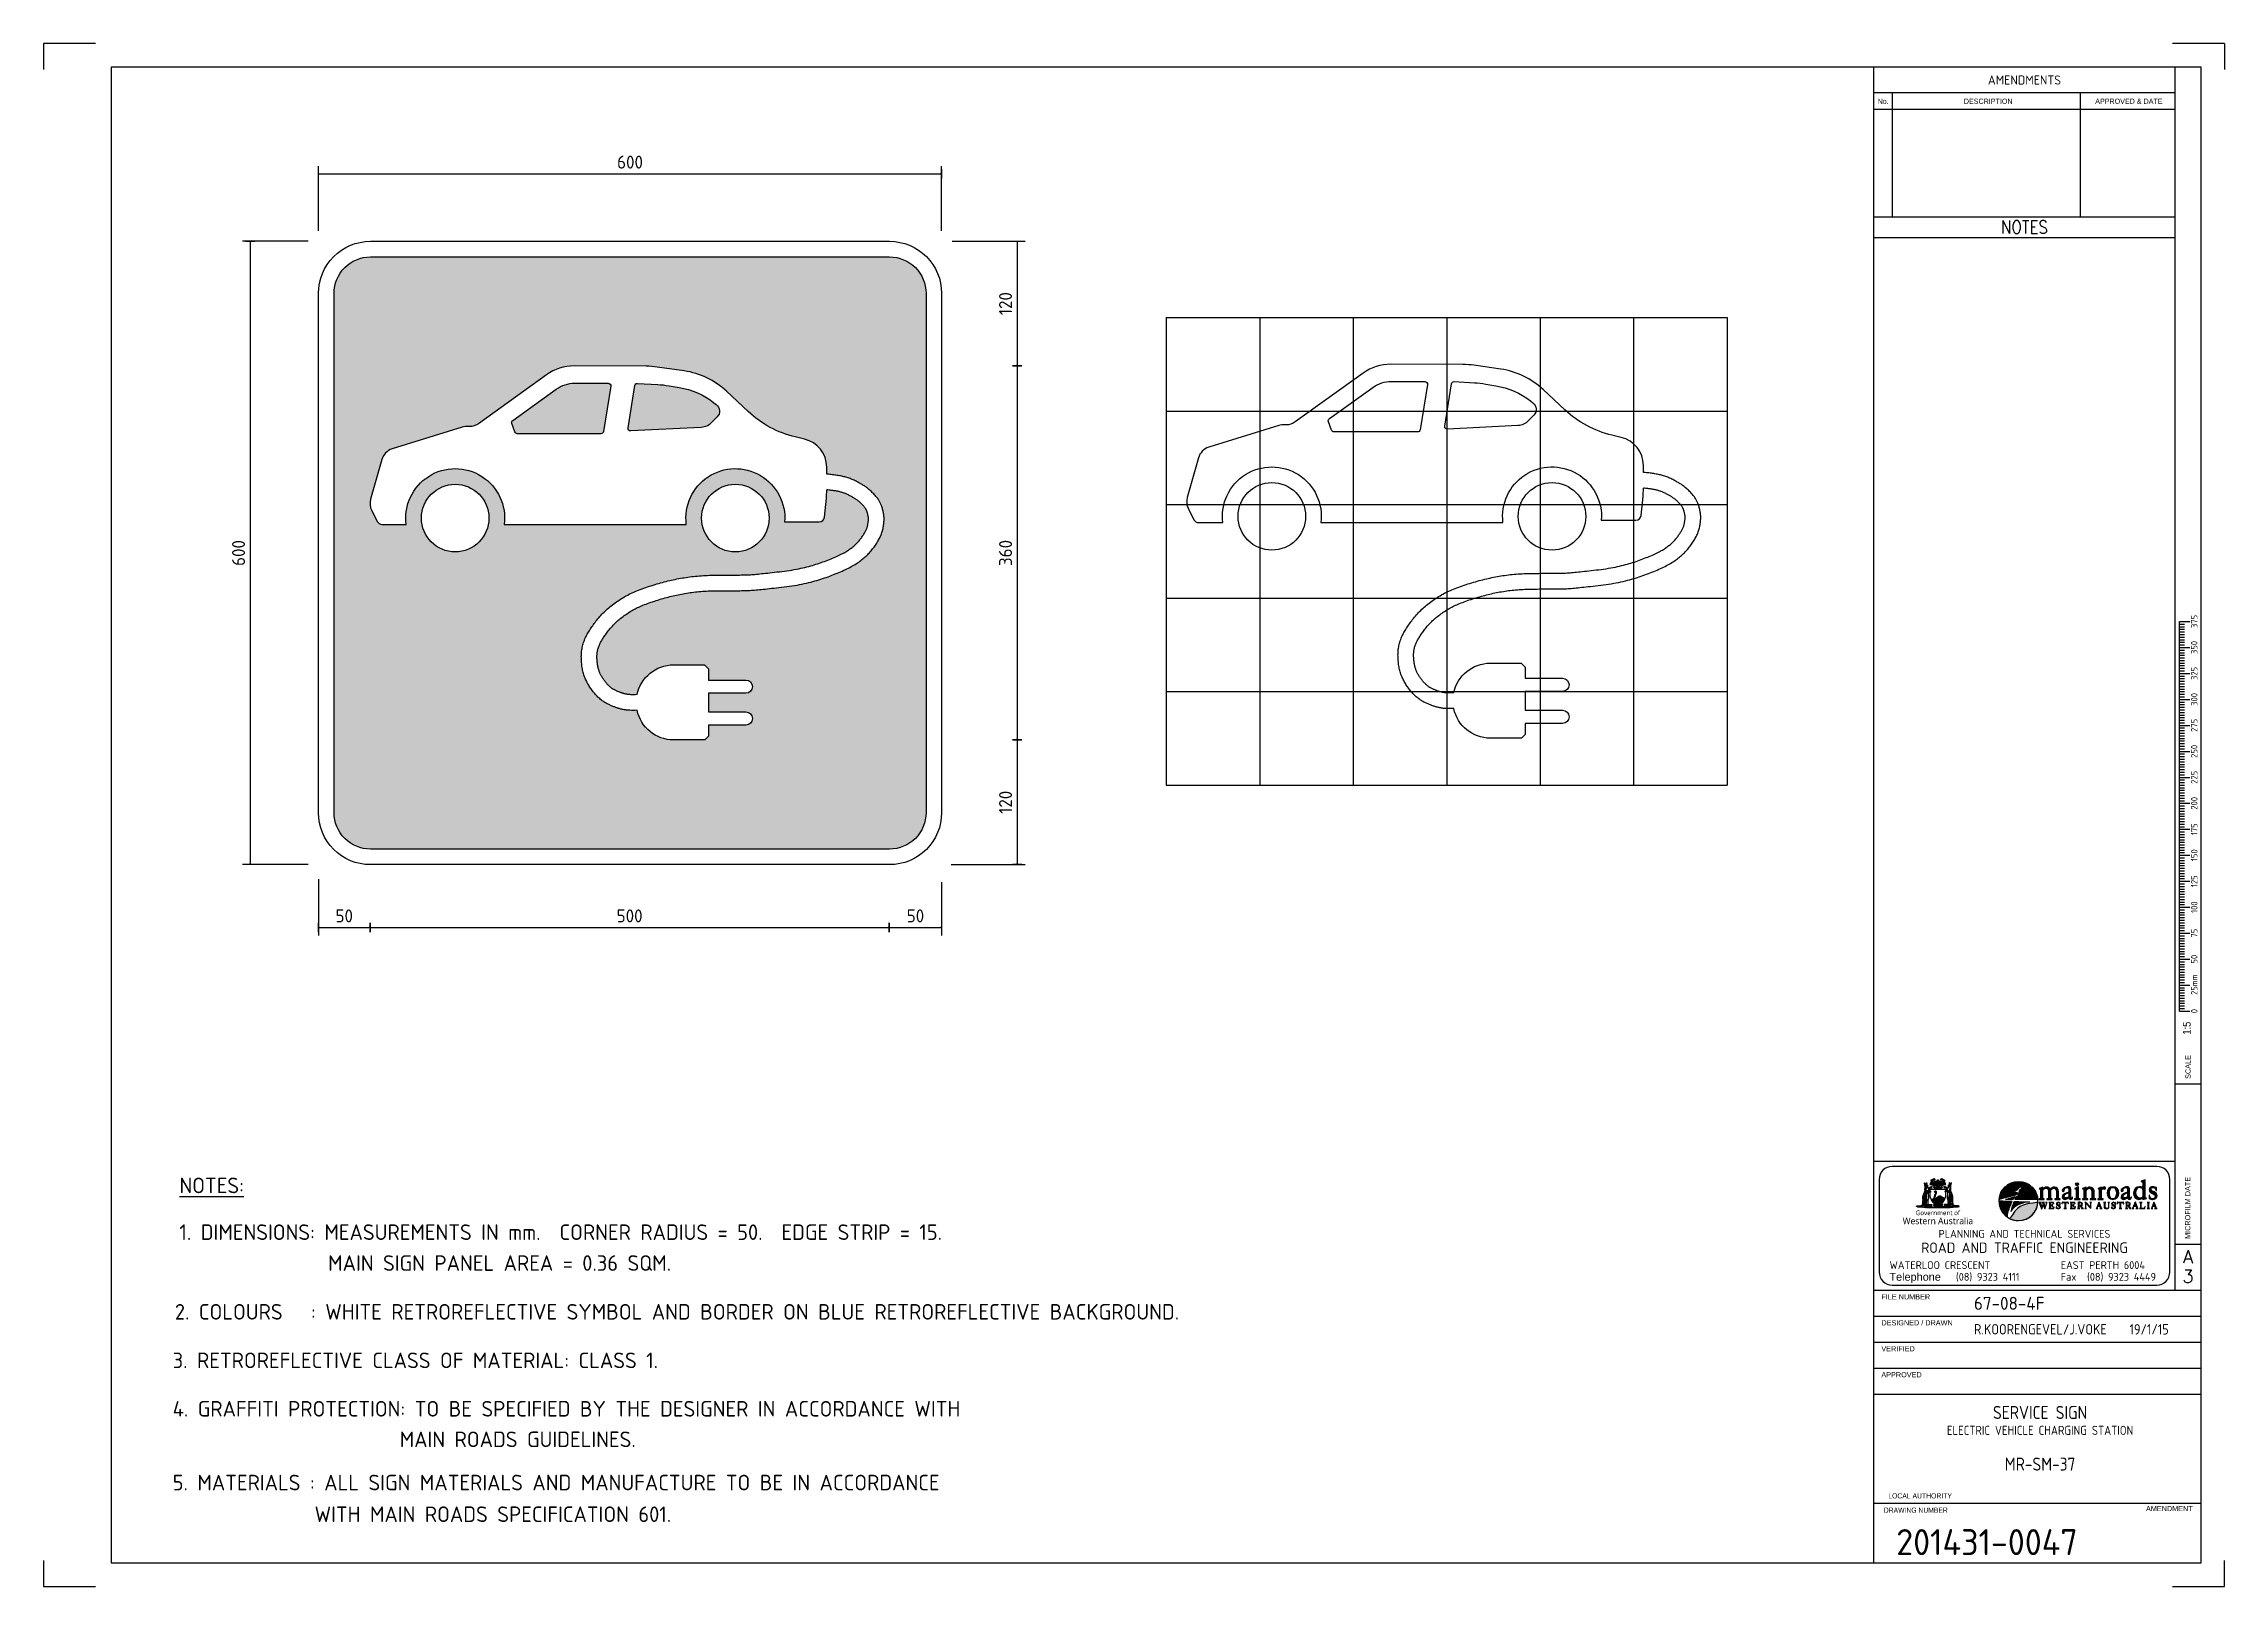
# Model space of a CAD drawing. Header units: millimetres. Extents: x 0 to 420, y 0 to 297.
import ezdxf
from ezdxf.enums import TextEntityAlignment as Align

# ---------------------------------------------------------------- set-up
doc = ezdxf.new("R2010")
doc.units = ezdxf.units.MM
for name, color, linetype in [('BLUE', 162, 'Continuous'), ('L18', 4, 'Continuous'), ('L35', 3, 'Continuous'), ('L50', 7, 'Continuous'), ('T25', 1, 'Continuous'), ('T35', 3, 'Continuous'), ('TBLK07', 4, 'Continuous'), ('TBLK18', 4, 'Continuous'), ('TBLK25', 1, 'Continuous'), ('TBLK35', 3, 'Continuous'), ('TBLK50', 7, 'Continuous')]:
    doc.layers.add(name, color=color, linetype=linetype)
doc.styles.add('HELV', font='helvs.shx')
doc.styles.add('HELVL', font='helvl', dxfattribs={"width": 0.8})
doc.styles.add('ISO', font='iso3098b')
doc.styles.add('logonorm', font='trebuc.TTF', dxfattribs={"width": 1.02, "height": 0.2})
doc.styles.add('ROMAND', font='romand')
doc.dimstyles.new('SIGNSDIM', dxfattribs={"dimtxt": 2.5, "dimasz": 0.2, "dimexe": 1.5, "dimexo": 2, "dimgap": 1, "dimtad": 1, "dimdec": 4, "dimlfac": 5, "dimrnd": 1, "dimdsep": 46, "dimtxsty": 'ISO', "dimblk": 'SGNDIM', "dimcen": 2.5, "dimse2": 1, "dimadec": 0, "dimazin": 0, "dimtfac": 1, "dimtdec": 4, "dimtix": 1, "dimtmove": 0, "dimatfit": 3, "dimldrblk": 'SGNDIM', "dimfxl": 1, "dimtolj": 1, "dimtzin": 0, "dimarcsym": 0})

msp = doc.modelspace()

# ---------------------------------------------------------------- texts
at = {"layer": 'T25', "color": 3, "style": 'ISO'}
for s, p in [('%%UNOTES:', (26.16301, 75.687431)), ('1. DIMENSIONS: MEASUREMENTS IN mm.  CORNER RADIUS = 50.  EDGE STRIP = 15.', (26.16301, 66.687431)), ('MAIN SIGN PANEL AREA = 0.36 SQM.', (54.796311, 60.7427)), ('2. COLOURS   : WHITE RETROREFLECTIVE SYMBOL AND BORDER ON BLUE RETROREFLECTIVE BACKGROUND.', (25.279612, 51.355479)), ('3. RETROREFLECTIVE CLASS OF MATERIAL: CLASS 1.', (24.865348, 42.008789)), ('4. GRAFFITI PROTECTION: TO BE SPECIFIED BY THE DESIGNER IN ACCORDANCE WITH', (24.865348, 32.687796)), ('                        MAIN ROADS GUIDELINES.', (24.865348, 26.805185)), ('5. MATERIALS : ALL SIGN MATERIALS AND MANUFACTURE TO BE IN ACCORDANCE ', (24.865348, 18.484064)), ('               WITH MAIN ROADS SPECIFICATION 601.', (24.865348, 12.386569))]:
    msp.add_text(s, height=3, dxfattribs=at).set_placement(p)

# ---------------------------------------------------------------- blocks, each defined once
blk = doc.blocks.new('A3BBLK')
at = {"layer": 'TBLK25'}
for p, q in [((10, 297), (0, 297)), ((0, 297), (0, 292)), ((420, 297), (410, 297)), ((420, 297), (420, 292)), ((0, 5), (0, 0)), ((420, 0), (420, 5)), ((0, 0), (10, 0)), ((410, 0), (420, 0))]:
    blk.add_line(p, q, dxfattribs=at)
at = {"layer": 'TBLK50'}
for p, q in [((415.5, 292.5), (13, 292.5)), ((13, 292.5), (13, 4.5)), ((352.5, 4.5), (352.5, 292.5)), ((415.5, 4.5), (415.5, 292.5)), ((13, 4.5), (415.5, 4.5))]:
    blk.add_line(p, q, dxfattribs=at)
blk = doc.blocks.new('MR logo')
at = {"layer": 'TBLK18'}
h = blk.add_hatch(color=256, dxfattribs=at)
edge = h.paths.add_edge_path()
edge.add_spline(control_points=[(0, -6.23), (-0.73, -5.99), (-1.5, -5.86), (-2.31, -5.86), (-2.31, -5.86), (-6.25, -5.86), (-9.48, -8.89), (-9.79, -12.74), (-9.79, -12.74), (-9.75, -12.71), (-9.7, -12.69), (-9.65, -12.67), (-9.65, -12.67), (-9.26, -12.56), (-5.85, -11.67), (-3.32, -11.01), (-3.32, -11.01), (-3.32, -11.01), (-3.32, -11.01), (-3.32, -11.01), (-3.32, -11.01), (-3.32, -11.01), (-3.31, -11.01), (-3.31, -11.01), (-3.31, -11.01), (-3.13, -10.71), (-2.94, -10.4), (-2.74, -10.09), (-2.74, -10.09), (-2.74, -10.09), (-2.74, -10.09), (-2.74, -10.09), (-2.74, -10.09), (-2.74, -10.09), (-2.74, -10.08), (-2.74, -10.08), (-2.74, -10.08), (-3.11, -10.04), (-3.47, -9.99), (-3.74, -9.94), (-3.74, -9.94), (-4.49, -9.8), (-1.74, -8.48), (-0.5, -6.89), (-0.5, -6.89), (-0.33, -6.7), (-0.26, -6.56), (0, -6.23)], knot_values=[0, 0, 0, 0, 0.083333, 0.083333, 0.083333, 0.083333, 0.166667, 0.166667, 0.166667, 0.166667, 0.25, 0.25, 0.25, 0.25, 0.333333, 0.333333, 0.333333, 0.333333, 0.416667, 0.416667, 0.416667, 0.416667, 0.5, 0.5, 0.5, 0.5, 0.583333, 0.583333, 0.583333, 0.583333, 0.666667, 0.666667, 0.666667, 0.666667, 0.75, 0.75, 0.75, 0.75, 0.833333, 0.833333, 0.833333, 0.833333, 0.916667, 0.916667, 0.916667, 0.916667, 1, 1, 1, 1], degree=3, periodic=0)
h = blk.add_hatch(color=256, dxfattribs=at)
edge = h.paths.add_edge_path()
edge.add_spline(control_points=[(5.17, -12.87), (4.97, -9.81), (2.93, -7.24), (0.15, -6.27), (0.15, -6.27), (-0.72, -7.58), (-1.46, -8.75), (-2.1, -9.85), (-2.1, -9.85), (-2.1, -9.85), (-2.1, -9.85), (-2.1, -9.85), (-2.1, -9.85), (-2.1, -9.85), (-2.1, -9.85), (-2.1, -9.85), (-2.1, -9.85), (-1.46, -9.9), (-0.73, -9.97), (-0.29, -10.01), (-0.29, -10.01), (0.34, -10.07), (0.72, -10.24), (0, -10.47), (0, -10.47), (-0.6, -10.65), (-1.74, -11.01), (-2.95, -11.38), (-2.95, -11.38), (-2.93, -11.35), (-3.39, -12.25), (-3.62, -12.76), (-3.62, -12.76), (-3.62, -12.76), (-3.32, -12.76), (-3.32, -12.76), (-3.32, -12.76), (-3.32, -12.76), (-3.32, -12.76), (-3.32, -12.76), (-3.32, -12.76), (-0.78, -12.75), (1.84, -12.74), (4.53, -12.74), (4.53, -12.74), (4.81, -12.74), (5.03, -12.79), (5.17, -12.87)], knot_values=[0, 0, 0, 0, 0.083333, 0.083333, 0.083333, 0.083333, 0.166667, 0.166667, 0.166667, 0.166667, 0.25, 0.25, 0.25, 0.25, 0.333333, 0.333333, 0.333333, 0.333333, 0.416667, 0.416667, 0.416667, 0.416667, 0.5, 0.5, 0.5, 0.5, 0.583333, 0.583333, 0.583333, 0.583333, 0.666667, 0.666667, 0.666667, 0.666667, 0.75, 0.75, 0.75, 0.75, 0.833333, 0.833333, 0.833333, 0.833333, 0.916667, 0.916667, 0.916667, 0.916667, 1, 1, 1, 1], degree=3, periodic=0)
h = blk.add_hatch(color=256, dxfattribs=at)
edge = h.paths.add_edge_path()
edge.add_spline(control_points=[(5.62, -12.7), (5.62, -12.7), (5.62, -12.5), (5.62, -12.5), (5.62, -12.5), (6.08, -12.47), (6.22, -12.47), (6.22, -11.91), (6.22, -11.91), (6.22, -11.91), (6.22, -9.16), (6.22, -9.16), (6.22, -9.16), (6.22, -8.8), (6, -8.68), (5.69, -8.54), (5.69, -8.54), (5.69, -8.54), (5.69, -8.45), (5.69, -8.45), (5.69, -8.45), (6.19, -8.36), (6.6, -8.12), (7.04, -7.95), (7.04, -7.95), (7.04, -7.95), (7.04, -8.82), (7.04, -8.82), (7.04, -8.82), (7.51, -8.3), (7.89, -7.95), (8.62, -7.95), (8.62, -7.95), (9.26, -7.95), (9.71, -8.33), (9.98, -8.89), (9.98, -8.89), (10.4, -8.4), (10.87, -7.95), (11.54, -7.95), (11.54, -7.95), (12.51, -7.95), (13.11, -8.91), (13.11, -9.67), (13.11, -9.67), (13.11, -9.67), (13.11, -11.91), (13.11, -11.91), (13.11, -11.91), (13.09, -12.47), (13.14, -12.47), (13.75, -12.5), (13.75, -12.5), (13.75, -12.5), (13.75, -12.7), (13.75, -12.7), (13.75, -12.7), (13.75, -12.7), (11.66, -12.7), (11.66, -12.7), (11.66, -12.7), (11.66, -12.7), (11.66, -12.5), (11.66, -12.5), (11.66, -12.5), (12.19, -12.47), (12.27, -12.47), (12.27, -11.91), (12.27, -11.91), (12.27, -11.91), (12.27, -9.63), (12.27, -9.63), (12.27, -9.63), (12.27, -8.91), (11.91, -8.42), (11.16, -8.42), (11.16, -8.42), (10.68, -8.42), (10.09, -8.86), (10.09, -9.36), (10.09, -9.36), (10.09, -9.36), (10.09, -11.91), (10.09, -11.91), (10.09, -11.91), (10.09, -12.47), (10.29, -12.47), (10.68, -12.5), (10.68, -12.5), (10.68, -12.5), (10.68, -12.7), (10.68, -12.7), (10.68, -12.7), (10.68, -12.7), (8.64, -12.7), (8.64, -12.7), (8.64, -12.7), (8.64, -12.7), (8.64, -12.5), (8.64, -12.5), (8.64, -12.5), (9.2, -12.47), (9.24, -12.45), (9.24, -11.89), (9.24, -11.89), (9.24, -11.89), (9.24, -9.57), (9.24, -9.57), (9.24, -9.57), (9.24, -8.88), (9, -8.42), (8.22, -8.42), (8.22, -8.42), (7.46, -8.42), (7.07, -9.06), (7.07, -9.26), (7.07, -9.26), (7.07, -9.26), (7.07, -11.91), (7.07, -11.91), (7.07, -11.91), (7.07, -12.47), (7.27, -12.47), (7.63, -12.5), (7.63, -12.5), (7.63, -12.5), (7.63, -12.7), (7.63, -12.7), (7.63, -12.7), (7.63, -12.7), (5.62, -12.7), (5.62, -12.7)], knot_values=[0, 0, 0, 0, 0.030303, 0.030303, 0.030303, 0.030303, 0.060606, 0.060606, 0.060606, 0.060606, 0.090909, 0.090909, 0.090909, 0.090909, 0.121212, 0.121212, 0.121212, 0.121212, 0.151515, 0.151515, 0.151515, 0.151515, 0.181818, 0.181818, 0.181818, 0.181818, 0.212121, 0.212121, 0.212121, 0.212121, 0.242424, 0.242424, 0.242424, 0.242424, 0.272727, 0.272727, 0.272727, 0.272727, 0.30303, 0.30303, 0.30303, 0.30303, 0.333333, 0.333333, 0.333333, 0.333333, 0.363636, 0.363636, 0.363636, 0.363636, 0.393939, 0.393939, 0.393939, 0.393939, 0.424242, 0.424242, 0.424242, 0.424242, 0.454545, 0.454545, 0.454545, 0.454545, 0.484848, 0.484848, 0.484848, 0.484848, 0.515152, 0.515152, 0.515152, 0.515152, 0.545455, 0.545455, 0.545455, 0.545455, 0.575758, 0.575758, 0.575758, 0.575758, 0.606061, 0.606061, 0.606061, 0.606061, 0.636364, 0.636364, 0.636364, 0.636364, 0.666667, 0.666667, 0.666667, 0.666667, 0.69697, 0.69697, 0.69697, 0.69697, 0.727273, 0.727273, 0.727273, 0.727273, 0.757576, 0.757576, 0.757576, 0.757576, 0.787879, 0.787879, 0.787879, 0.787879, 0.818182, 0.818182, 0.818182, 0.818182, 0.848485, 0.848485, 0.848485, 0.848485, 0.878788, 0.878788, 0.878788, 0.878788, 0.909091, 0.909091, 0.909091, 0.909091, 0.939394, 0.939394, 0.939394, 0.939394, 0.969697, 0.969697, 0.969697, 0.969697, 1, 1, 1, 1], degree=3, periodic=0)
h = blk.add_hatch(color=256, dxfattribs=at)
edge = h.paths.add_edge_path()
edge.add_spline(control_points=[(17.02, -8.7), (17.02, -8.27), (16.75, -8.14), (16.35, -8.14), (16.35, -8.14), (15.97, -8.14), (15.41, -8.38), (15.41, -8.66), (15.41, -8.66), (15.41, -8.72), (15.42, -8.79), (15.42, -8.89), (15.42, -8.89), (15.42, -9.3), (15.33, -9.59), (14.87, -9.59), (14.87, -9.59), (14.68, -9.59), (14.55, -9.4), (14.55, -9.23), (14.55, -9.23), (14.55, -8.99), (14.71, -8.77), (14.93, -8.57), (14.93, -8.57), (15.42, -8.16), (16.19, -7.83), (16.82, -7.83), (16.82, -7.83), (17.48, -7.83), (17.83, -8.23), (17.83, -8.87), (17.83, -8.87), (17.83, -8.87), (17.83, -11.74), (17.83, -11.74), (17.83, -11.74), (17.83, -11.92), (17.83, -12.25), (18.07, -12.25), (18.07, -12.25), (18.25, -12.25), (18.34, -12.02), (18.37, -11.89), (18.37, -11.89), (18.37, -11.89), (18.55, -11.89), (18.55, -11.89), (18.55, -11.89), (18.49, -12.4), (18.28, -12.7), (17.76, -12.7), (17.76, -12.7), (17.37, -12.7), (17.03, -12.33), (17.02, -11.96), (17.02, -11.96), (16.52, -12.33), (16.18, -12.7), (15.51, -12.7), (15.51, -12.7), (15.02, -12.7), (14.56, -12.3), (14.56, -11.79), (14.56, -11.79), (14.56, -10.61), (16.15, -10.24), (17.02, -9.87), (17.02, -9.87), (17.02, -9.87), (17.02, -8.7), (17.02, -8.7)], knot_values=[0, 0, 0, 0, 0.055556, 0.055556, 0.055556, 0.055556, 0.111111, 0.111111, 0.111111, 0.111111, 0.166667, 0.166667, 0.166667, 0.166667, 0.222222, 0.222222, 0.222222, 0.222222, 0.277778, 0.277778, 0.277778, 0.277778, 0.333333, 0.333333, 0.333333, 0.333333, 0.388889, 0.388889, 0.388889, 0.388889, 0.444444, 0.444444, 0.444444, 0.444444, 0.5, 0.5, 0.5, 0.5, 0.555556, 0.555556, 0.555556, 0.555556, 0.611111, 0.611111, 0.611111, 0.611111, 0.666667, 0.666667, 0.666667, 0.666667, 0.722222, 0.722222, 0.722222, 0.722222, 0.777778, 0.777778, 0.777778, 0.777778, 0.833333, 0.833333, 0.833333, 0.833333, 0.888889, 0.888889, 0.888889, 0.888889, 0.944444, 0.944444, 0.944444, 0.944444, 1, 1, 1, 1], degree=3, periodic=0)
edge = h.paths.add_edge_path(flags=16)
edge.add_spline(control_points=[(17.02, -10.11), (16.53, -10.32), (15.29, -10.67), (15.29, -11.34), (15.29, -11.34), (15.29, -11.78), (15.61, -12.14), (16.06, -12.14), (16.06, -12.14), (16.47, -12.14), (16.7, -11.96), (17.02, -11.72), (17.02, -11.72), (17.02, -11.72), (17.02, -10.11), (17.02, -10.11)], knot_values=[0, 0, 0, 0, 0.25, 0.25, 0.25, 0.25, 0.5, 0.5, 0.5, 0.5, 0.75, 0.75, 0.75, 0.75, 1, 1, 1, 1], degree=3, periodic=0)
h = blk.add_hatch(color=256, dxfattribs=at)
edge = h.paths.add_edge_path()
edge.add_spline(control_points=[(19.33, -12.7), (19.33, -12.7), (19.33, -12.5), (19.33, -12.5), (19.33, -12.5), (19.81, -12.47), (19.95, -12.47), (19.95, -11.91), (19.95, -11.91), (19.95, -11.91), (19.95, -9.33), (19.95, -9.33), (19.95, -9.33), (19.95, -9.11), (19.95, -8.8), (19.76, -8.68), (19.76, -8.68), (19.62, -8.6), (19.53, -8.59), (19.37, -8.57), (19.37, -8.57), (19.37, -8.57), (19.37, -8.47), (19.37, -8.47), (19.37, -8.47), (19.83, -8.27), (20.32, -8.08), (20.8, -7.89), (20.8, -7.89), (20.8, -7.89), (20.8, -11.91), (20.8, -11.91), (20.8, -11.91), (20.8, -12.47), (20.94, -12.47), (21.39, -12.5), (21.39, -12.5), (21.39, -12.5), (21.39, -12.7), (21.39, -12.7), (21.39, -12.7), (21.39, -12.7), (19.33, -12.7), (19.33, -12.7)], knot_values=[0, 0, 0, 0, 0.090909, 0.090909, 0.090909, 0.090909, 0.181818, 0.181818, 0.181818, 0.181818, 0.272727, 0.272727, 0.272727, 0.272727, 0.363636, 0.363636, 0.363636, 0.363636, 0.454545, 0.454545, 0.454545, 0.454545, 0.545455, 0.545455, 0.545455, 0.545455, 0.636364, 0.636364, 0.636364, 0.636364, 0.727273, 0.727273, 0.727273, 0.727273, 0.818182, 0.818182, 0.818182, 0.818182, 0.909091, 0.909091, 0.909091, 0.909091, 1, 1, 1, 1], degree=3, periodic=0)
h = blk.add_hatch(color=256, dxfattribs=at)
edge = h.paths.add_edge_path()
edge.add_spline(control_points=[(19.69, -6.85), (19.69, -7.16), (19.95, -7.42), (20.26, -7.42), (20.26, -7.42), (20.58, -7.42), (20.83, -7.16), (20.83, -6.85), (20.83, -6.85), (20.83, -6.53), (20.58, -6.28), (20.26, -6.28), (20.26, -6.28), (19.95, -6.28), (19.69, -6.53), (19.69, -6.85)], knot_values=[0, 0, 0, 0, 0.25, 0.25, 0.25, 0.25, 0.5, 0.5, 0.5, 0.5, 0.75, 0.75, 0.75, 0.75, 1, 1, 1, 1], degree=3, periodic=0)
h = blk.add_hatch(color=256, dxfattribs=at)
edge = h.paths.add_edge_path()
edge.add_spline(control_points=[(22.29, -12.7), (22.29, -12.7), (22.29, -12.5), (22.29, -12.5), (22.29, -12.5), (22.77, -12.47), (22.91, -12.47), (22.91, -11.91), (22.91, -11.91), (22.91, -11.91), (22.91, -9.24), (22.91, -9.24), (22.91, -9.24), (22.91, -8.84), (22.76, -8.68), (22.39, -8.57), (22.39, -8.57), (22.39, -8.57), (22.39, -8.45), (22.39, -8.45), (22.39, -8.45), (22.87, -8.31), (23.3, -8.12), (23.76, -7.95), (23.76, -7.95), (23.76, -7.95), (23.76, -8.77), (23.76, -8.77), (23.76, -8.77), (24.2, -8.31), (24.54, -7.95), (25.22, -7.95), (25.22, -7.95), (25.99, -7.95), (26.78, -8.56), (26.78, -9.36), (26.78, -9.36), (26.78, -9.36), (26.78, -11.91), (26.78, -11.91), (26.78, -11.91), (26.78, -12.47), (27.07, -12.47), (27.44, -12.5), (27.44, -12.5), (27.44, -12.5), (27.44, -12.7), (27.44, -12.7), (27.44, -12.7), (27.44, -12.7), (25.31, -12.7), (25.31, -12.7), (25.31, -12.7), (25.31, -12.7), (25.31, -12.5), (25.31, -12.5), (25.31, -12.5), (25.8, -12.47), (25.93, -12.47), (25.93, -11.91), (25.93, -11.91), (25.93, -11.91), (25.93, -9.55), (25.93, -9.55), (25.93, -9.55), (25.93, -8.87), (25.56, -8.42), (24.87, -8.42), (24.87, -8.42), (24.4, -8.42), (23.76, -8.87), (23.76, -9.36), (23.76, -9.36), (23.76, -9.36), (23.76, -11.91), (23.76, -11.91), (23.76, -11.91), (23.76, -12.47), (23.9, -12.47), (24.36, -12.5), (24.36, -12.5), (24.36, -12.5), (24.36, -12.7), (24.36, -12.7), (24.36, -12.7), (24.36, -12.7), (22.29, -12.7), (22.29, -12.7)], knot_values=[0, 0, 0, 0, 0.045455, 0.045455, 0.045455, 0.045455, 0.090909, 0.090909, 0.090909, 0.090909, 0.136364, 0.136364, 0.136364, 0.136364, 0.181818, 0.181818, 0.181818, 0.181818, 0.227273, 0.227273, 0.227273, 0.227273, 0.272727, 0.272727, 0.272727, 0.272727, 0.318182, 0.318182, 0.318182, 0.318182, 0.363636, 0.363636, 0.363636, 0.363636, 0.409091, 0.409091, 0.409091, 0.409091, 0.454545, 0.454545, 0.454545, 0.454545, 0.5, 0.5, 0.5, 0.5, 0.545455, 0.545455, 0.545455, 0.545455, 0.590909, 0.590909, 0.590909, 0.590909, 0.636364, 0.636364, 0.636364, 0.636364, 0.681818, 0.681818, 0.681818, 0.681818, 0.727273, 0.727273, 0.727273, 0.727273, 0.772727, 0.772727, 0.772727, 0.772727, 0.818182, 0.818182, 0.818182, 0.818182, 0.863636, 0.863636, 0.863636, 0.863636, 0.909091, 0.909091, 0.909091, 0.909091, 0.954545, 0.954545, 0.954545, 0.954545, 1, 1, 1, 1], degree=3, periodic=0)
h = blk.add_hatch(color=256, dxfattribs=at)
edge = h.paths.add_edge_path()
edge.add_spline(control_points=[(28.2, -12.7), (28.2, -12.7), (28.2, -12.5), (28.2, -12.5), (28.2, -12.5), (28.67, -12.47), (28.81, -12.47), (28.81, -11.91), (28.81, -11.91), (28.81, -11.91), (28.81, -9.19), (28.81, -9.19), (28.81, -9.19), (28.81, -8.77), (28.69, -8.75), (28.32, -8.57), (28.32, -8.57), (28.32, -8.57), (28.32, -8.47), (28.32, -8.47), (28.32, -8.47), (28.76, -8.31), (29.19, -8.09), (29.63, -7.92), (29.63, -7.92), (29.63, -7.92), (29.63, -8.69), (29.63, -8.69), (29.63, -8.69), (29.9, -8.38), (30.24, -7.87), (30.71, -7.87), (30.71, -7.87), (31.02, -7.87), (31.27, -8.04), (31.27, -8.36), (31.27, -8.36), (31.27, -8.6), (31.09, -8.77), (30.87, -8.77), (30.87, -8.77), (30.7, -8.77), (30.51, -8.59), (30.24, -8.59), (30.24, -8.59), (30.05, -8.59), (29.66, -8.89), (29.66, -9.06), (29.66, -9.06), (29.66, -9.06), (29.66, -11.91), (29.66, -11.91), (29.66, -11.91), (29.66, -12.47), (29.8, -12.47), (30.34, -12.5), (30.34, -12.5), (30.34, -12.5), (30.34, -12.7), (30.34, -12.7), (30.34, -12.7), (30.34, -12.7), (28.2, -12.7), (28.2, -12.7)], knot_values=[0, 0, 0, 0, 0.0625, 0.0625, 0.0625, 0.0625, 0.125, 0.125, 0.125, 0.125, 0.1875, 0.1875, 0.1875, 0.1875, 0.25, 0.25, 0.25, 0.25, 0.3125, 0.3125, 0.3125, 0.3125, 0.375, 0.375, 0.375, 0.375, 0.4375, 0.4375, 0.4375, 0.4375, 0.5, 0.5, 0.5, 0.5, 0.5625, 0.5625, 0.5625, 0.5625, 0.625, 0.625, 0.625, 0.625, 0.6875, 0.6875, 0.6875, 0.6875, 0.75, 0.75, 0.75, 0.75, 0.8125, 0.8125, 0.8125, 0.8125, 0.875, 0.875, 0.875, 0.875, 0.9375, 0.9375, 0.9375, 0.9375, 1, 1, 1, 1], degree=3, periodic=0)
h = blk.add_hatch(color=256, dxfattribs=at)
edge = h.paths.add_edge_path(flags=16)
edge.add_spline(control_points=[(34.06, -8.04), (33.07, -8.04), (32.7, -9.17), (32.7, -10.26), (32.7, -10.26), (32.7, -11.36), (33.07, -12.5), (34.06, -12.5), (34.06, -12.5), (35.06, -12.5), (35.42, -11.36), (35.42, -10.26), (35.42, -10.26), (35.42, -9.17), (35.06, -8.04), (34.06, -8.04)], knot_values=[0, 0, 0, 0, 0.25, 0.25, 0.25, 0.25, 0.5, 0.5, 0.5, 0.5, 0.75, 0.75, 0.75, 0.75, 1, 1, 1, 1], degree=3, periodic=0)
edge = h.paths.add_edge_path()
edge.add_spline(control_points=[(34.06, -12.7), (32.69, -12.7), (31.79, -11.62), (31.79, -10.26), (31.79, -10.26), (31.79, -8.91), (32.69, -7.83), (34.06, -7.83), (34.06, -7.83), (35.43, -7.83), (36.34, -8.91), (36.34, -10.26), (36.34, -10.26), (36.34, -11.62), (35.43, -12.7), (34.06, -12.7)], knot_values=[0, 0, 0, 0, 0.25, 0.25, 0.25, 0.25, 0.5, 0.5, 0.5, 0.5, 0.75, 0.75, 0.75, 0.75, 1, 1, 1, 1], degree=3, periodic=0)
h = blk.add_hatch(color=256, dxfattribs=at)
edge = h.paths.add_edge_path(flags=16)
edge.add_spline(control_points=[(39.64, -10.11), (39.17, -10.32), (37.92, -10.67), (37.92, -11.34), (37.92, -11.34), (37.92, -11.78), (38.24, -12.14), (38.7, -12.14), (38.7, -12.14), (39.1, -12.14), (39.34, -11.96), (39.64, -11.72), (39.64, -11.72), (39.64, -11.72), (39.64, -10.11), (39.64, -10.11)], knot_values=[0, 0, 0, 0, 0.25, 0.25, 0.25, 0.25, 0.5, 0.5, 0.5, 0.5, 0.75, 0.75, 0.75, 0.75, 1, 1, 1, 1], degree=3, periodic=0)
edge = h.paths.add_edge_path()
edge.add_spline(control_points=[(39.64, -8.7), (39.64, -8.27), (39.38, -8.14), (38.98, -8.14), (38.98, -8.14), (38.59, -8.14), (38.04, -8.38), (38.04, -8.66), (38.04, -8.66), (38.04, -8.72), (38.05, -8.79), (38.05, -8.89), (38.05, -8.89), (38.05, -9.3), (37.97, -9.59), (37.5, -9.59), (37.5, -9.59), (37.31, -9.59), (37.18, -9.4), (37.18, -9.23), (37.18, -9.23), (37.18, -8.99), (37.34, -8.77), (37.57, -8.57), (37.57, -8.57), (38.05, -8.16), (38.82, -7.83), (39.46, -7.83), (39.46, -7.83), (40.11, -7.83), (40.46, -8.23), (40.46, -8.87), (40.46, -8.87), (40.46, -8.87), (40.46, -11.74), (40.46, -11.74), (40.46, -11.74), (40.46, -11.92), (40.46, -12.25), (40.71, -12.25), (40.71, -12.25), (40.88, -12.25), (40.98, -12.02), (41.01, -11.89), (41.01, -11.89), (41.01, -11.89), (41.18, -11.89), (41.18, -11.89), (41.18, -11.89), (41.13, -12.4), (40.92, -12.7), (40.4, -12.7), (40.4, -12.7), (40, -12.7), (39.67, -12.33), (39.66, -11.96), (39.66, -11.96), (39.15, -12.33), (38.81, -12.7), (38.15, -12.7), (38.15, -12.7), (37.65, -12.7), (37.19, -12.3), (37.19, -11.79), (37.19, -11.79), (37.19, -10.61), (38.78, -10.24), (39.64, -9.87), (39.64, -9.87), (39.64, -9.87), (39.64, -8.7), (39.64, -8.7)], knot_values=[0, 0, 0, 0, 0.055556, 0.055556, 0.055556, 0.055556, 0.111111, 0.111111, 0.111111, 0.111111, 0.166667, 0.166667, 0.166667, 0.166667, 0.222222, 0.222222, 0.222222, 0.222222, 0.277778, 0.277778, 0.277778, 0.277778, 0.333333, 0.333333, 0.333333, 0.333333, 0.388889, 0.388889, 0.388889, 0.388889, 0.444444, 0.444444, 0.444444, 0.444444, 0.5, 0.5, 0.5, 0.5, 0.555556, 0.555556, 0.555556, 0.555556, 0.611111, 0.611111, 0.611111, 0.611111, 0.666667, 0.666667, 0.666667, 0.666667, 0.722222, 0.722222, 0.722222, 0.722222, 0.777778, 0.777778, 0.777778, 0.777778, 0.833333, 0.833333, 0.833333, 0.833333, 0.888889, 0.888889, 0.888889, 0.888889, 0.944444, 0.944444, 0.944444, 0.944444, 1, 1, 1, 1], degree=3, periodic=0)
h = blk.add_hatch(color=256, dxfattribs=at)
edge = h.paths.add_edge_path(flags=16)
edge.add_spline(control_points=[(45.62, -9.56), (45.62, -8.21), (44.68, -8.03), (44.35, -8.03), (44.35, -8.03), (43.23, -8.03), (42.92, -9.19), (42.92, -10.1), (42.92, -10.1), (42.92, -11.92), (44.01, -12.25), (44.47, -12.25), (44.47, -12.25), (44.93, -12.25), (45.32, -12.02), (45.62, -11.7), (45.62, -11.7), (45.62, -11.7), (45.62, -9.56), (45.62, -9.56)], knot_values=[0, 0, 0, 0, 0.2, 0.2, 0.2, 0.2, 0.4, 0.4, 0.4, 0.4, 0.6, 0.6, 0.6, 0.6, 0.8, 0.8, 0.8, 0.8, 1, 1, 1, 1], degree=3, periodic=0)
edge = h.paths.add_edge_path()
edge.add_spline(control_points=[(45.6, -6.47), (45.6, -6.23), (45.61, -5.97), (45.33, -5.85), (45.33, -5.85), (45.19, -5.79), (45.08, -5.77), (44.93, -5.77), (44.93, -5.77), (44.93, -5.77), (44.93, -5.68), (44.93, -5.68), (44.93, -5.68), (45.45, -5.5), (45.93, -5.26), (46.44, -5.09), (46.44, -5.09), (46.44, -5.09), (46.44, -12.04), (46.44, -12.04), (46.44, -12.04), (46.44, -12.04), (47, -12.21), (47, -12.21), (47, -12.21), (47, -12.21), (47, -12.29), (47, -12.29), (47, -12.29), (47, -12.29), (45.6, -12.7), (45.6, -12.7), (45.6, -12.7), (45.6, -12.7), (45.6, -11.96), (45.6, -11.96), (45.6, -11.96), (45.6, -11.96), (45.58, -11.96), (45.58, -11.96), (45.58, -11.96), (45.21, -12.44), (44.72, -12.7), (44.1, -12.7), (44.1, -12.7), (42.77, -12.7), (42.03, -11.55), (42.03, -10.32), (42.03, -10.32), (42.03, -8.89), (42.88, -7.83), (44.36, -7.83), (44.36, -7.83), (44.78, -7.83), (45.2, -7.97), (45.6, -8.16), (45.6, -8.16), (45.6, -8.16), (45.6, -6.47), (45.6, -6.47)], knot_values=[0, 0, 0, 0, 0.066667, 0.066667, 0.066667, 0.066667, 0.133333, 0.133333, 0.133333, 0.133333, 0.2, 0.2, 0.2, 0.2, 0.266667, 0.266667, 0.266667, 0.266667, 0.333333, 0.333333, 0.333333, 0.333333, 0.4, 0.4, 0.4, 0.4, 0.466667, 0.466667, 0.466667, 0.466667, 0.533333, 0.533333, 0.533333, 0.533333, 0.6, 0.6, 0.6, 0.6, 0.666667, 0.666667, 0.666667, 0.666667, 0.733333, 0.733333, 0.733333, 0.733333, 0.8, 0.8, 0.8, 0.8, 0.866667, 0.866667, 0.866667, 0.866667, 0.933333, 0.933333, 0.933333, 0.933333, 1, 1, 1, 1], degree=3, periodic=0)
h = blk.add_hatch(color=256, dxfattribs=at)
edge = h.paths.add_edge_path()
edge.add_spline(control_points=[(48, -11.09), (48, -11.09), (48.13, -11.09), (48.13, -11.09), (48.13, -11.09), (48.32, -11.72), (48.54, -12.5), (49.35, -12.5), (49.35, -12.5), (49.97, -12.5), (50.29, -12.14), (50.29, -11.53), (50.29, -11.53), (50.29, -10.87), (49.62, -10.67), (49.14, -10.4), (49.14, -10.4), (48.54, -10.05), (48.01, -9.79), (48.01, -9.04), (48.01, -9.04), (48.01, -8.24), (48.75, -7.83), (49.47, -7.83), (49.47, -7.83), (49.95, -7.83), (50.42, -8.01), (50.87, -8.16), (50.87, -8.16), (50.87, -8.16), (50.87, -9.3), (50.87, -9.3), (50.87, -9.3), (50.87, -9.3), (50.7, -9.3), (50.7, -9.3), (50.7, -9.3), (50.58, -8.66), (50.14, -8.04), (49.42, -8.04), (49.42, -8.04), (48.98, -8.04), (48.69, -8.36), (48.69, -8.8), (48.69, -8.8), (48.69, -9.72), (51.1, -9.69), (51.1, -11.25), (51.1, -11.25), (51.1, -12.23), (50.25, -12.7), (49.37, -12.7), (49.37, -12.7), (48.89, -12.7), (48.43, -12.6), (48, -12.36), (48, -12.36), (48, -12.36), (48, -11.09), (48, -11.09)], knot_values=[0, 0, 0, 0, 0.066667, 0.066667, 0.066667, 0.066667, 0.133333, 0.133333, 0.133333, 0.133333, 0.2, 0.2, 0.2, 0.2, 0.266667, 0.266667, 0.266667, 0.266667, 0.333333, 0.333333, 0.333333, 0.333333, 0.4, 0.4, 0.4, 0.4, 0.466667, 0.466667, 0.466667, 0.466667, 0.533333, 0.533333, 0.533333, 0.533333, 0.6, 0.6, 0.6, 0.6, 0.666667, 0.666667, 0.666667, 0.666667, 0.733333, 0.733333, 0.733333, 0.733333, 0.8, 0.8, 0.8, 0.8, 0.866667, 0.866667, 0.866667, 0.866667, 0.933333, 0.933333, 0.933333, 0.933333, 1, 1, 1, 1], degree=3, periodic=0)
h = blk.add_hatch(color=256, dxfattribs=at)
edge = h.paths.add_edge_path()
edge.add_spline(control_points=[(-6.49, -19.58), (-8.49, -18.23), (-9.8, -15.94), (-9.81, -13.36), (-9.81, -13.36), (-9.8, -13.36), (-9.78, -13.37), (-9.76, -13.38), (-9.76, -13.38), (-9.76, -13.38), (-7.54, -13.43), (-4.93, -13.48), (-4.93, -13.48), (-4.93, -13.48), (-4.93, -13.48), (-4.93, -13.48), (-4.93, -13.48), (-4.93, -13.48), (-4.71, -13.49), (-4.71, -13.49), (-4.71, -13.49), (-5.79, -15.6), (-6.37, -17.32), (-6.5, -18.5), (-6.5, -18.5), (-6.54, -18.9), (-6.54, -19.28), (-6.49, -19.58)], knot_values=[0, 0, 0, 0, 0.142857, 0.142857, 0.142857, 0.142857, 0.285714, 0.285714, 0.285714, 0.285714, 0.428571, 0.428571, 0.428571, 0.428571, 0.571429, 0.571429, 0.571429, 0.571429, 0.714286, 0.714286, 0.714286, 0.714286, 0.857143, 0.857143, 0.857143, 0.857143, 1, 1, 1, 1], degree=3, periodic=0)
h = blk.add_hatch(color=256, dxfattribs=at)
edge = h.paths.add_edge_path()
edge.add_spline(control_points=[(-3.67, -11.61), (-5.39, -12.14), (-7.05, -12.67), (-7.25, -12.77), (-7.25, -12.77), (-6.3, -12.77), (-5.33, -12.76), (-4.36, -12.76), (-4.36, -12.76), (-4.36, -12.76), (-4.33, -12.76), (-4.33, -12.76), (-4.33, -12.76), (-4.12, -12.37), (-3.89, -11.97), (-3.67, -11.61), (-3.67, -11.61), (-3.67, -11.61), (-3.67, -11.61), (-3.67, -11.61)], knot_values=[0, 0, 0, 0, 0.2, 0.2, 0.2, 0.2, 0.4, 0.4, 0.4, 0.4, 0.6, 0.6, 0.6, 0.6, 0.8, 0.8, 0.8, 0.8, 1, 1, 1, 1], degree=3, periodic=0)
h = blk.add_hatch(color=256, dxfattribs=at)
edge = h.paths.add_edge_path()
edge.add_spline(control_points=[(5.18, -13.63), (5.04, -17.65), (1.74, -20.86), (-2.31, -20.86), (-2.31, -20.86), (-3.54, -20.86), (-4.7, -20.56), (-5.72, -20.03), (-5.72, -20.03), (-5.45, -19.83), (-5.1, -19.38), (-4.66, -18.6), (-4.66, -18.6), (-2.32, -14.44), (1.05, -14.48), (4.49, -13.92), (4.49, -13.92), (4.8, -13.87), (5.03, -13.76), (5.18, -13.63)], knot_values=[0, 0, 0, 0, 0.2, 0.2, 0.2, 0.2, 0.4, 0.4, 0.4, 0.4, 0.6, 0.6, 0.6, 0.6, 0.8, 0.8, 0.8, 0.8, 1, 1, 1, 1], degree=3, periodic=0)
h = blk.add_hatch(color=256, dxfattribs=at)
edge = h.paths.add_edge_path()
edge.add_spline(control_points=[(-3.94, -13.5), (-4.43, -14.7), (-4.82, -15.93), (-5.15, -17.32), (-5.15, -17.32), (-4.41, -15.04), (-0.2, -13.79), (1.95, -13.58), (1.95, -13.58), (0.58, -13.58), (-1.59, -13.55), (-3.68, -13.51), (-3.68, -13.51), (-3.68, -13.51), (-3.68, -13.51), (-3.68, -13.51), (-3.68, -13.51), (-3.68, -13.51), (-3.94, -13.5), (-3.94, -13.5)], knot_values=[0, 0, 0, 0, 0.2, 0.2, 0.2, 0.2, 0.4, 0.4, 0.4, 0.4, 0.6, 0.6, 0.6, 0.6, 0.8, 0.8, 0.8, 0.8, 1, 1, 1, 1], degree=3, periodic=0)
h = blk.add_hatch(color=256, dxfattribs=at)
edge = h.paths.add_edge_path()
edge.add_spline(control_points=[(-2.27, -10.14), (-2.4, -10.37), (-2.53, -10.61), (-2.66, -10.84), (-2.66, -10.84), (-2.65, -10.84), (-0.7, -10.33), (-0.56, -10.29), (-0.56, -10.29), (-0.56, -10.29), (-1.39, -10.23), (-2.26, -10.14), (-2.26, -10.14), (-2.26, -10.14), (-2.26, -10.14), (-2.26, -10.14), (-2.26, -10.14), (-2.26, -10.14), (-2.27, -10.14), (-2.27, -10.14)], knot_values=[0, 0, 0, 0, 0.2, 0.2, 0.2, 0.2, 0.4, 0.4, 0.4, 0.4, 0.6, 0.6, 0.6, 0.6, 0.8, 0.8, 0.8, 0.8, 1, 1, 1, 1], degree=3, periodic=0)
h = blk.add_hatch(color=256, dxfattribs=at)
edge = h.paths.add_edge_path()
edge.add_spline(control_points=[(5.57, -13.82), (5.57, -13.82), (6.41, -13.82), (6.41, -13.82), (6.41, -13.82), (6.41, -13.82), (6.41, -13.89), (6.41, -13.89), (6.41, -13.89), (6.26, -13.9), (6.15, -13.91), (6.15, -13.99), (6.15, -13.99), (6.15, -14), (6.15, -14.02), (6.17, -14.06), (6.17, -14.06), (6.17, -14.06), (6.76, -15.72), (6.76, -15.72), (6.76, -15.72), (6.76, -15.72), (6.77, -15.72), (6.77, -15.72), (6.77, -15.72), (6.77, -15.72), (7.2, -14.49), (7.2, -14.49), (7.2, -14.49), (7.2, -14.49), (7.09, -14.18), (7.09, -14.18), (7.09, -14.18), (7.06, -14.09), (7.02, -13.99), (6.96, -13.95), (6.96, -13.95), (6.9, -13.9), (6.81, -13.9), (6.73, -13.89), (6.73, -13.89), (6.73, -13.89), (6.73, -13.82), (6.73, -13.82), (6.73, -13.82), (6.73, -13.82), (7.72, -13.82), (7.72, -13.82), (7.72, -13.82), (7.72, -13.82), (7.72, -13.89), (7.72, -13.89), (7.72, -13.89), (7.59, -13.9), (7.42, -13.91), (7.42, -14.07), (7.42, -14.07), (7.42, -14.11), (7.51, -14.35), (7.53, -14.4), (7.53, -14.4), (7.53, -14.4), (7.98, -15.69), (7.98, -15.69), (7.98, -15.69), (7.98, -15.69), (7.98, -15.69), (7.98, -15.69), (7.98, -15.69), (7.98, -15.69), (8.21, -14.94), (8.21, -14.94), (8.21, -14.94), (8.27, -14.75), (8.44, -14.26), (8.44, -14.06), (8.44, -14.06), (8.44, -13.91), (8.28, -13.91), (8.16, -13.89), (8.16, -13.89), (8.16, -13.89), (8.16, -13.82), (8.16, -13.82), (8.16, -13.82), (8.16, -13.82), (8.79, -13.82), (8.79, -13.82), (8.79, -13.82), (8.79, -13.82), (8.79, -13.89), (8.79, -13.89), (8.79, -13.89), (8.58, -13.93), (8.52, -14.23), (8.47, -14.4), (8.47, -14.4), (8.47, -14.4), (7.88, -16.27), (7.88, -16.27), (7.88, -16.27), (7.88, -16.27), (7.82, -16.27), (7.82, -16.27), (7.82, -16.27), (7.82, -16.27), (7.25, -14.6), (7.25, -14.6), (7.25, -14.6), (7.25, -14.6), (7.24, -14.6), (7.24, -14.6), (7.24, -14.6), (7.24, -14.6), (6.66, -16.27), (6.66, -16.27), (6.66, -16.27), (6.66, -16.27), (6.61, -16.27), (6.61, -16.27), (6.61, -16.27), (6.61, -16.27), (5.83, -14.21), (5.83, -14.21), (5.83, -14.21), (5.78, -14.11), (5.77, -14.01), (5.71, -13.95), (5.71, -13.95), (5.68, -13.92), (5.64, -13.9), (5.57, -13.89), (5.57, -13.89), (5.57, -13.89), (5.57, -13.82), (5.57, -13.82)], knot_values=[0, 0, 0, 0, 0.029412, 0.029412, 0.029412, 0.029412, 0.058824, 0.058824, 0.058824, 0.058824, 0.088235, 0.088235, 0.088235, 0.088235, 0.117647, 0.117647, 0.117647, 0.117647, 0.147059, 0.147059, 0.147059, 0.147059, 0.176471, 0.176471, 0.176471, 0.176471, 0.205882, 0.205882, 0.205882, 0.205882, 0.235294, 0.235294, 0.235294, 0.235294, 0.264706, 0.264706, 0.264706, 0.264706, 0.294118, 0.294118, 0.294118, 0.294118, 0.323529, 0.323529, 0.323529, 0.323529, 0.352941, 0.352941, 0.352941, 0.352941, 0.382353, 0.382353, 0.382353, 0.382353, 0.411765, 0.411765, 0.411765, 0.411765, 0.441176, 0.441176, 0.441176, 0.441176, 0.470588, 0.470588, 0.470588, 0.470588, 0.5, 0.5, 0.5, 0.5, 0.529412, 0.529412, 0.529412, 0.529412, 0.558824, 0.558824, 0.558824, 0.558824, 0.588235, 0.588235, 0.588235, 0.588235, 0.617647, 0.617647, 0.617647, 0.617647, 0.647059, 0.647059, 0.647059, 0.647059, 0.676471, 0.676471, 0.676471, 0.676471, 0.705882, 0.705882, 0.705882, 0.705882, 0.735294, 0.735294, 0.735294, 0.735294, 0.764706, 0.764706, 0.764706, 0.764706, 0.794118, 0.794118, 0.794118, 0.794118, 0.823529, 0.823529, 0.823529, 0.823529, 0.852941, 0.852941, 0.852941, 0.852941, 0.882353, 0.882353, 0.882353, 0.882353, 0.911765, 0.911765, 0.911765, 0.911765, 0.941176, 0.941176, 0.941176, 0.941176, 0.970588, 0.970588, 0.970588, 0.970588, 1, 1, 1, 1], degree=3, periodic=0)
h = blk.add_hatch(color=256, dxfattribs=at)
edge = h.paths.add_edge_path()
edge.add_spline(control_points=[(9.41, -16.23), (9.41, -16.23), (9.41, -16.15), (9.41, -16.15), (9.41, -16.15), (9.58, -16.15), (9.68, -16.13), (9.68, -15.96), (9.68, -15.96), (9.68, -15.96), (9.68, -14.09), (9.68, -14.09), (9.68, -14.09), (9.68, -13.91), (9.56, -13.89), (9.4, -13.89), (9.4, -13.89), (9.4, -13.89), (9.4, -13.82), (9.4, -13.82), (9.4, -13.82), (9.4, -13.82), (11.17, -13.82), (11.17, -13.82), (11.17, -13.82), (11.17, -13.82), (11.34, -14.38), (11.34, -14.38), (11.34, -14.38), (11.34, -14.38), (11.27, -14.4), (11.27, -14.4), (11.27, -14.4), (11.22, -14.32), (11.17, -14.25), (11.12, -14.18), (11.12, -14.18), (10.93, -13.95), (10.76, -13.89), (10.56, -13.89), (10.56, -13.89), (10.56, -13.89), (10.03, -13.89), (10.03, -13.89), (10.03, -13.89), (10.03, -13.89), (10.03, -14.96), (10.03, -14.96), (10.03, -14.96), (10.03, -14.96), (10.22, -14.96), (10.22, -14.96), (10.22, -14.96), (10.58, -14.96), (10.71, -14.92), (10.8, -14.52), (10.8, -14.52), (10.8, -14.52), (10.85, -14.52), (10.85, -14.52), (10.85, -14.52), (10.85, -14.52), (10.85, -15.53), (10.85, -15.53), (10.85, -15.53), (10.85, -15.53), (10.8, -15.53), (10.8, -15.53), (10.8, -15.53), (10.76, -15.14), (10.61, -15.06), (10.27, -15.06), (10.27, -15.06), (10.27, -15.06), (10.03, -15.06), (10.03, -15.06), (10.03, -15.06), (10.03, -15.06), (10.03, -15.98), (10.03, -15.98), (10.03, -15.98), (10.03, -16.14), (10.14, -16.15), (10.27, -16.15), (10.27, -16.15), (10.27, -16.15), (10.66, -16.15), (10.66, -16.15), (10.66, -16.15), (10.83, -16.15), (10.93, -16.12), (11.07, -15.98), (11.07, -15.98), (11.19, -15.86), (11.29, -15.73), (11.38, -15.58), (11.38, -15.58), (11.38, -15.58), (11.44, -15.6), (11.44, -15.6), (11.44, -15.6), (11.44, -15.6), (11.3, -16.23), (11.3, -16.23), (11.3, -16.23), (11.3, -16.23), (9.41, -16.23), (9.41, -16.23)], knot_values=[0, 0, 0, 0, 0.037037, 0.037037, 0.037037, 0.037037, 0.074074, 0.074074, 0.074074, 0.074074, 0.111111, 0.111111, 0.111111, 0.111111, 0.148148, 0.148148, 0.148148, 0.148148, 0.185185, 0.185185, 0.185185, 0.185185, 0.222222, 0.222222, 0.222222, 0.222222, 0.259259, 0.259259, 0.259259, 0.259259, 0.296296, 0.296296, 0.296296, 0.296296, 0.333333, 0.333333, 0.333333, 0.333333, 0.37037, 0.37037, 0.37037, 0.37037, 0.407407, 0.407407, 0.407407, 0.407407, 0.444444, 0.444444, 0.444444, 0.444444, 0.481481, 0.481481, 0.481481, 0.481481, 0.518519, 0.518519, 0.518519, 0.518519, 0.555556, 0.555556, 0.555556, 0.555556, 0.592593, 0.592593, 0.592593, 0.592593, 0.62963, 0.62963, 0.62963, 0.62963, 0.666667, 0.666667, 0.666667, 0.666667, 0.703704, 0.703704, 0.703704, 0.703704, 0.740741, 0.740741, 0.740741, 0.740741, 0.777778, 0.777778, 0.777778, 0.777778, 0.814815, 0.814815, 0.814815, 0.814815, 0.851852, 0.851852, 0.851852, 0.851852, 0.888889, 0.888889, 0.888889, 0.888889, 0.925926, 0.925926, 0.925926, 0.925926, 0.962963, 0.962963, 0.962963, 0.962963, 1, 1, 1, 1], degree=3, periodic=0)
h = blk.add_hatch(color=256, dxfattribs=at)
edge = h.paths.add_edge_path()
edge.add_spline(control_points=[(12.21, -15.5), (12.21, -15.5), (12.28, -15.5), (12.28, -15.5), (12.28, -15.5), (12.32, -15.86), (12.51, -16.2), (12.94, -16.2), (12.94, -16.2), (13.41, -16.2), (13.5, -15.87), (13.5, -15.69), (13.5, -15.69), (13.5, -15.34), (13.19, -15.3), (12.92, -15.2), (12.92, -15.2), (12.52, -15.07), (12.28, -14.95), (12.28, -14.49), (12.28, -14.49), (12.28, -14.06), (12.61, -13.79), (13.03, -13.79), (13.03, -13.79), (13.22, -13.79), (13.44, -13.86), (13.59, -13.99), (13.59, -13.99), (13.59, -13.99), (13.69, -13.9), (13.69, -13.9), (13.69, -13.9), (13.69, -13.9), (13.74, -13.9), (13.74, -13.9), (13.74, -13.9), (13.74, -13.9), (13.74, -14.61), (13.74, -14.61), (13.74, -14.61), (13.74, -14.61), (13.68, -14.61), (13.68, -14.61), (13.68, -14.61), (13.63, -14.44), (13.58, -14.19), (13.46, -14.06), (13.46, -14.06), (13.36, -13.94), (13.23, -13.86), (13.07, -13.86), (13.07, -13.86), (12.75, -13.86), (12.56, -14.08), (12.56, -14.4), (12.56, -14.4), (12.56, -14.7), (12.8, -14.77), (13.04, -14.85), (13.04, -14.85), (13.42, -14.96), (13.81, -15.12), (13.81, -15.59), (13.81, -15.59), (13.81, -16.08), (13.42, -16.27), (12.98, -16.27), (12.98, -16.27), (12.76, -16.27), (12.56, -16.21), (12.38, -16.09), (12.38, -16.09), (12.38, -16.09), (12.25, -16.23), (12.25, -16.23), (12.25, -16.23), (12.25, -16.23), (12.21, -16.23), (12.21, -16.23), (12.21, -16.23), (12.21, -16.23), (12.21, -15.5), (12.21, -15.5)], knot_values=[0, 0, 0, 0, 0.047619, 0.047619, 0.047619, 0.047619, 0.095238, 0.095238, 0.095238, 0.095238, 0.142857, 0.142857, 0.142857, 0.142857, 0.190476, 0.190476, 0.190476, 0.190476, 0.238095, 0.238095, 0.238095, 0.238095, 0.285714, 0.285714, 0.285714, 0.285714, 0.333333, 0.333333, 0.333333, 0.333333, 0.380952, 0.380952, 0.380952, 0.380952, 0.428571, 0.428571, 0.428571, 0.428571, 0.47619, 0.47619, 0.47619, 0.47619, 0.52381, 0.52381, 0.52381, 0.52381, 0.571429, 0.571429, 0.571429, 0.571429, 0.619048, 0.619048, 0.619048, 0.619048, 0.666667, 0.666667, 0.666667, 0.666667, 0.714286, 0.714286, 0.714286, 0.714286, 0.761905, 0.761905, 0.761905, 0.761905, 0.809524, 0.809524, 0.809524, 0.809524, 0.857143, 0.857143, 0.857143, 0.857143, 0.904762, 0.904762, 0.904762, 0.904762, 0.952381, 0.952381, 0.952381, 0.952381, 1, 1, 1, 1], degree=3, periodic=0)
h = blk.add_hatch(color=256, dxfattribs=at)
edge = h.paths.add_edge_path()
edge.add_spline(control_points=[(15.52, -13.89), (15.52, -13.89), (14.95, -13.89), (14.95, -13.89), (14.95, -13.89), (14.82, -13.89), (14.78, -13.94), (14.7, -14.04), (14.7, -14.04), (14.6, -14.16), (14.53, -14.31), (14.42, -14.44), (14.42, -14.44), (14.42, -14.44), (14.37, -14.41), (14.37, -14.41), (14.37, -14.41), (14.37, -14.41), (14.52, -13.77), (14.52, -13.77), (14.52, -13.77), (14.62, -13.79), (14.72, -13.82), (14.83, -13.82), (14.83, -13.82), (14.83, -13.82), (16.56, -13.82), (16.56, -13.82), (16.56, -13.82), (16.66, -13.82), (16.76, -13.79), (16.86, -13.77), (16.86, -13.77), (16.86, -13.77), (16.99, -14.41), (16.99, -14.41), (16.99, -14.41), (16.99, -14.41), (16.94, -14.44), (16.94, -14.44), (16.94, -14.44), (16.85, -14.31), (16.78, -14.16), (16.68, -14.04), (16.68, -14.04), (16.6, -13.94), (16.56, -13.89), (16.44, -13.89), (16.44, -13.89), (16.44, -13.89), (15.87, -13.89), (15.87, -13.89), (15.87, -13.89), (15.87, -13.89), (15.87, -15.96), (15.87, -15.96), (15.87, -15.96), (15.87, -16.11), (15.94, -16.14), (16.19, -16.15), (16.19, -16.15), (16.19, -16.15), (16.19, -16.23), (16.19, -16.23), (16.19, -16.23), (16.19, -16.23), (15.2, -16.23), (15.2, -16.23), (15.2, -16.23), (15.2, -16.23), (15.2, -16.15), (15.2, -16.15), (15.2, -16.15), (15.44, -16.14), (15.52, -16.11), (15.52, -15.96), (15.52, -15.96), (15.52, -15.96), (15.52, -13.89), (15.52, -13.89)], knot_values=[0, 0, 0, 0, 0.05, 0.05, 0.05, 0.05, 0.1, 0.1, 0.1, 0.1, 0.15, 0.15, 0.15, 0.15, 0.2, 0.2, 0.2, 0.2, 0.25, 0.25, 0.25, 0.25, 0.3, 0.3, 0.3, 0.3, 0.35, 0.35, 0.35, 0.35, 0.4, 0.4, 0.4, 0.4, 0.45, 0.45, 0.45, 0.45, 0.5, 0.5, 0.5, 0.5, 0.55, 0.55, 0.55, 0.55, 0.6, 0.6, 0.6, 0.6, 0.65, 0.65, 0.65, 0.65, 0.7, 0.7, 0.7, 0.7, 0.75, 0.75, 0.75, 0.75, 0.8, 0.8, 0.8, 0.8, 0.85, 0.85, 0.85, 0.85, 0.9, 0.9, 0.9, 0.9, 0.95, 0.95, 0.95, 0.95, 1, 1, 1, 1], degree=3, periodic=0)
h = blk.add_hatch(color=256, dxfattribs=at)
edge = h.paths.add_edge_path()
edge.add_spline(control_points=[(17.61, -16.23), (17.61, -16.23), (17.61, -16.15), (17.61, -16.15), (17.61, -16.15), (17.78, -16.15), (17.88, -16.13), (17.88, -15.96), (17.88, -15.96), (17.88, -15.96), (17.88, -14.09), (17.88, -14.09), (17.88, -14.09), (17.88, -13.91), (17.76, -13.89), (17.6, -13.89), (17.6, -13.89), (17.6, -13.89), (17.6, -13.82), (17.6, -13.82), (17.6, -13.82), (17.6, -13.82), (19.37, -13.82), (19.37, -13.82), (19.37, -13.82), (19.37, -13.82), (19.54, -14.38), (19.54, -14.38), (19.54, -14.38), (19.54, -14.38), (19.48, -14.4), (19.48, -14.4), (19.48, -14.4), (19.42, -14.32), (19.37, -14.25), (19.32, -14.18), (19.32, -14.18), (19.14, -13.95), (18.96, -13.89), (18.76, -13.89), (18.76, -13.89), (18.76, -13.89), (18.24, -13.89), (18.24, -13.89), (18.24, -13.89), (18.24, -13.89), (18.24, -14.96), (18.24, -14.96), (18.24, -14.96), (18.24, -14.96), (18.42, -14.96), (18.42, -14.96), (18.42, -14.96), (18.78, -14.96), (18.92, -14.92), (19, -14.52), (19, -14.52), (19, -14.52), (19.05, -14.52), (19.05, -14.52), (19.05, -14.52), (19.05, -14.52), (19.05, -15.53), (19.05, -15.53), (19.05, -15.53), (19.05, -15.53), (19, -15.53), (19, -15.53), (19, -15.53), (18.96, -15.14), (18.81, -15.06), (18.47, -15.06), (18.47, -15.06), (18.47, -15.06), (18.24, -15.06), (18.24, -15.06), (18.24, -15.06), (18.24, -15.06), (18.24, -15.98), (18.24, -15.98), (18.24, -15.98), (18.24, -16.14), (18.34, -16.15), (18.48, -16.15), (18.48, -16.15), (18.48, -16.15), (18.87, -16.15), (18.87, -16.15), (18.87, -16.15), (19.03, -16.15), (19.13, -16.12), (19.27, -15.98), (19.27, -15.98), (19.39, -15.86), (19.49, -15.73), (19.58, -15.58), (19.58, -15.58), (19.58, -15.58), (19.64, -15.6), (19.64, -15.6), (19.64, -15.6), (19.64, -15.6), (19.51, -16.23), (19.51, -16.23), (19.51, -16.23), (19.51, -16.23), (17.61, -16.23), (17.61, -16.23)], knot_values=[0, 0, 0, 0, 0.037037, 0.037037, 0.037037, 0.037037, 0.074074, 0.074074, 0.074074, 0.074074, 0.111111, 0.111111, 0.111111, 0.111111, 0.148148, 0.148148, 0.148148, 0.148148, 0.185185, 0.185185, 0.185185, 0.185185, 0.222222, 0.222222, 0.222222, 0.222222, 0.259259, 0.259259, 0.259259, 0.259259, 0.296296, 0.296296, 0.296296, 0.296296, 0.333333, 0.333333, 0.333333, 0.333333, 0.37037, 0.37037, 0.37037, 0.37037, 0.407407, 0.407407, 0.407407, 0.407407, 0.444444, 0.444444, 0.444444, 0.444444, 0.481481, 0.481481, 0.481481, 0.481481, 0.518519, 0.518519, 0.518519, 0.518519, 0.555556, 0.555556, 0.555556, 0.555556, 0.592593, 0.592593, 0.592593, 0.592593, 0.62963, 0.62963, 0.62963, 0.62963, 0.666667, 0.666667, 0.666667, 0.666667, 0.703704, 0.703704, 0.703704, 0.703704, 0.740741, 0.740741, 0.740741, 0.740741, 0.777778, 0.777778, 0.777778, 0.777778, 0.814815, 0.814815, 0.814815, 0.814815, 0.851852, 0.851852, 0.851852, 0.851852, 0.888889, 0.888889, 0.888889, 0.888889, 0.925926, 0.925926, 0.925926, 0.925926, 0.962963, 0.962963, 0.962963, 0.962963, 1, 1, 1, 1], degree=3, periodic=0)
h = blk.add_hatch(color=256, dxfattribs=at)
edge = h.paths.add_edge_path(flags=16)
edge.add_spline(control_points=[(21.95, -14.46), (21.95, -14.1), (21.71, -13.88), (21.35, -13.88), (21.35, -13.88), (21.17, -13.88), (21.09, -13.91), (21.09, -14.09), (21.09, -14.09), (21.09, -14.09), (21.09, -15.06), (21.09, -15.06), (21.09, -15.06), (21.19, -15.06), (21.29, -15.06), (21.4, -15.05), (21.4, -15.05), (21.76, -15.02), (21.95, -14.81), (21.95, -14.46)], knot_values=[0, 0, 0, 0, 0.2, 0.2, 0.2, 0.2, 0.4, 0.4, 0.4, 0.4, 0.6, 0.6, 0.6, 0.6, 0.8, 0.8, 0.8, 0.8, 1, 1, 1, 1], degree=3, periodic=0)
edge = h.paths.add_edge_path()
edge.add_spline(control_points=[(20.49, -13.82), (20.8, -13.82), (21.12, -13.8), (21.44, -13.8), (21.44, -13.8), (21.86, -13.8), (22.33, -13.97), (22.33, -14.46), (22.33, -14.46), (22.33, -14.82), (22.1, -14.99), (21.78, -15.1), (21.78, -15.1), (22, -15.33), (22.24, -15.67), (22.37, -15.96), (22.37, -15.96), (22.44, -16.09), (22.55, -16.15), (22.71, -16.15), (22.71, -16.15), (22.71, -16.15), (22.71, -16.23), (22.71, -16.23), (22.71, -16.23), (22.71, -16.23), (22.14, -16.23), (22.14, -16.23), (22.14, -16.23), (21.98, -15.97), (21.71, -15.5), (21.5, -15.28), (21.5, -15.28), (21.39, -15.16), (21.24, -15.14), (21.09, -15.14), (21.09, -15.14), (21.09, -15.14), (21.09, -15.96), (21.09, -15.96), (21.09, -15.96), (21.09, -16.13), (21.17, -16.15), (21.38, -16.15), (21.38, -16.15), (21.38, -16.15), (21.38, -16.23), (21.38, -16.23), (21.38, -16.23), (21.38, -16.23), (20.48, -16.23), (20.48, -16.23), (20.48, -16.23), (20.48, -16.23), (20.48, -16.15), (20.48, -16.15), (20.48, -16.15), (20.67, -16.15), (20.75, -16.13), (20.73, -15.96), (20.73, -15.96), (20.73, -15.96), (20.73, -14.09), (20.73, -14.09), (20.73, -14.09), (20.73, -13.91), (20.65, -13.89), (20.49, -13.89), (20.49, -13.89), (20.49, -13.89), (20.49, -13.82), (20.49, -13.82)], knot_values=[0, 0, 0, 0, 0.055556, 0.055556, 0.055556, 0.055556, 0.111111, 0.111111, 0.111111, 0.111111, 0.166667, 0.166667, 0.166667, 0.166667, 0.222222, 0.222222, 0.222222, 0.222222, 0.277778, 0.277778, 0.277778, 0.277778, 0.333333, 0.333333, 0.333333, 0.333333, 0.388889, 0.388889, 0.388889, 0.388889, 0.444444, 0.444444, 0.444444, 0.444444, 0.5, 0.5, 0.5, 0.5, 0.555556, 0.555556, 0.555556, 0.555556, 0.611111, 0.611111, 0.611111, 0.611111, 0.666667, 0.666667, 0.666667, 0.666667, 0.722222, 0.722222, 0.722222, 0.722222, 0.777778, 0.777778, 0.777778, 0.777778, 0.833333, 0.833333, 0.833333, 0.833333, 0.888889, 0.888889, 0.888889, 0.888889, 0.944444, 0.944444, 0.944444, 0.944444, 1, 1, 1, 1], degree=3, periodic=0)
h = blk.add_hatch(color=256, dxfattribs=at)
edge = h.paths.add_edge_path()
edge.add_spline(control_points=[(23.61, -14.19), (23.61, -14.19), (23.61, -15.96), (23.61, -15.96), (23.61, -15.96), (23.61, -16.08), (23.7, -16.14), (23.93, -16.15), (23.93, -16.15), (23.93, -16.15), (23.93, -16.23), (23.93, -16.23), (23.93, -16.23), (23.93, -16.23), (23.22, -16.23), (23.22, -16.23), (23.22, -16.23), (23.22, -16.23), (23.22, -16.15), (23.22, -16.15), (23.22, -16.15), (23.38, -16.13), (23.51, -16.13), (23.52, -15.96), (23.52, -15.96), (23.52, -15.96), (23.52, -15.95), (23.52, -15.94), (23.52, -15.94), (23.52, -15.94), (23.52, -14.09), (23.52, -14.09), (23.52, -14.09), (23.42, -13.99), (23.34, -13.9), (23.22, -13.89), (23.22, -13.89), (23.22, -13.89), (23.22, -13.82), (23.22, -13.82), (23.22, -13.82), (23.22, -13.82), (23.74, -13.82), (23.74, -13.82), (23.74, -13.82), (23.74, -13.82), (25.46, -15.71), (25.46, -15.71), (25.46, -15.71), (25.46, -15.71), (25.46, -14.12), (25.46, -14.12), (25.46, -14.12), (25.46, -13.94), (25.37, -13.91), (25.15, -13.89), (25.15, -13.89), (25.15, -13.89), (25.15, -13.82), (25.15, -13.82), (25.15, -13.82), (25.15, -13.82), (25.87, -13.82), (25.87, -13.82), (25.87, -13.82), (25.87, -13.82), (25.87, -13.89), (25.87, -13.89), (25.87, -13.89), (25.63, -13.93), (25.56, -14), (25.56, -14.11), (25.56, -14.11), (25.56, -14.11), (25.56, -16.25), (25.56, -16.25), (25.56, -16.25), (25.56, -16.25), (25.5, -16.25), (25.5, -16.25), (25.5, -16.25), (25.5, -16.25), (23.61, -14.19), (23.61, -14.19)], knot_values=[0, 0, 0, 0, 0.047619, 0.047619, 0.047619, 0.047619, 0.095238, 0.095238, 0.095238, 0.095238, 0.142857, 0.142857, 0.142857, 0.142857, 0.190476, 0.190476, 0.190476, 0.190476, 0.238095, 0.238095, 0.238095, 0.238095, 0.285714, 0.285714, 0.285714, 0.285714, 0.333333, 0.333333, 0.333333, 0.333333, 0.380952, 0.380952, 0.380952, 0.380952, 0.428571, 0.428571, 0.428571, 0.428571, 0.47619, 0.47619, 0.47619, 0.47619, 0.52381, 0.52381, 0.52381, 0.52381, 0.571429, 0.571429, 0.571429, 0.571429, 0.619048, 0.619048, 0.619048, 0.619048, 0.666667, 0.666667, 0.666667, 0.666667, 0.714286, 0.714286, 0.714286, 0.714286, 0.761905, 0.761905, 0.761905, 0.761905, 0.809524, 0.809524, 0.809524, 0.809524, 0.857143, 0.857143, 0.857143, 0.857143, 0.904762, 0.904762, 0.904762, 0.904762, 0.952381, 0.952381, 0.952381, 0.952381, 1, 1, 1, 1], degree=3, periodic=0)
h = blk.add_hatch(color=256, dxfattribs=at)
edge = h.paths.add_edge_path(flags=16)
edge.add_spline(control_points=[(28.24, -15.21), (28.24, -15.21), (28.99, -15.21), (28.99, -15.21), (28.99, -15.21), (28.99, -15.21), (28.6, -14.23), (28.6, -14.23), (28.6, -14.23), (28.6, -14.23), (28.24, -15.21), (28.24, -15.21)], knot_values=[0, 0, 0, 0, 0.333333, 0.333333, 0.333333, 0.333333, 0.666667, 0.666667, 0.666667, 0.666667, 1, 1, 1, 1], degree=3, periodic=0)
edge = h.paths.add_edge_path()
edge.add_spline(control_points=[(27.61, -16.23), (27.61, -16.23), (27.61, -16.15), (27.61, -16.15), (27.61, -16.15), (27.71, -16.14), (27.8, -16.08), (27.83, -15.98), (27.83, -15.98), (27.83, -15.98), (28.54, -14.13), (28.54, -14.13), (28.54, -14.13), (28.54, -14.13), (28.48, -14.02), (28.48, -14.02), (28.48, -14.02), (28.6, -13.96), (28.68, -13.85), (28.76, -13.75), (28.76, -13.75), (28.76, -13.75), (29.58, -15.83), (29.58, -15.83), (29.58, -15.83), (29.66, -16.03), (29.7, -16.12), (29.88, -16.15), (29.88, -16.15), (29.88, -16.15), (29.88, -16.23), (29.88, -16.23), (29.88, -16.23), (29.88, -16.23), (28.98, -16.23), (28.98, -16.23), (28.98, -16.23), (28.98, -16.23), (28.98, -16.15), (28.98, -16.15), (28.98, -16.15), (29.08, -16.15), (29.27, -16.15), (29.27, -16.01), (29.27, -16.01), (29.27, -15.91), (29.07, -15.46), (29.03, -15.31), (29.03, -15.31), (29.03, -15.31), (28.2, -15.31), (28.2, -15.31), (28.2, -15.31), (28.16, -15.43), (27.96, -15.91), (27.96, -16), (27.96, -16), (27.96, -16.14), (28.15, -16.14), (28.24, -16.15), (28.24, -16.15), (28.24, -16.15), (28.24, -16.23), (28.24, -16.23), (28.24, -16.23), (28.24, -16.23), (27.61, -16.23), (27.61, -16.23)], knot_values=[0, 0, 0, 0, 0.058824, 0.058824, 0.058824, 0.058824, 0.117647, 0.117647, 0.117647, 0.117647, 0.176471, 0.176471, 0.176471, 0.176471, 0.235294, 0.235294, 0.235294, 0.235294, 0.294118, 0.294118, 0.294118, 0.294118, 0.352941, 0.352941, 0.352941, 0.352941, 0.411765, 0.411765, 0.411765, 0.411765, 0.470588, 0.470588, 0.470588, 0.470588, 0.529412, 0.529412, 0.529412, 0.529412, 0.588235, 0.588235, 0.588235, 0.588235, 0.647059, 0.647059, 0.647059, 0.647059, 0.705882, 0.705882, 0.705882, 0.705882, 0.764706, 0.764706, 0.764706, 0.764706, 0.823529, 0.823529, 0.823529, 0.823529, 0.882353, 0.882353, 0.882353, 0.882353, 0.941176, 0.941176, 0.941176, 0.941176, 1, 1, 1, 1], degree=3, periodic=0)
h = blk.add_hatch(color=256, dxfattribs=at)
edge = h.paths.add_edge_path()
edge.add_spline(control_points=[(30.44, -13.82), (30.44, -13.82), (31.35, -13.82), (31.35, -13.82), (31.35, -13.82), (31.35, -13.82), (31.35, -13.89), (31.35, -13.89), (31.35, -13.89), (31.09, -13.89), (31.04, -13.97), (31.04, -14.16), (31.04, -14.16), (31.04, -14.16), (31.04, -15.56), (31.04, -15.56), (31.04, -15.56), (31.04, -15.8), (31.14, -16.2), (31.71, -16.2), (31.71, -16.2), (32.29, -16.2), (32.42, -15.83), (32.42, -15.43), (32.42, -15.43), (32.42, -15.43), (32.42, -14.16), (32.42, -14.16), (32.42, -14.16), (32.42, -13.92), (32.3, -13.91), (32.06, -13.89), (32.06, -13.89), (32.06, -13.89), (32.06, -13.82), (32.06, -13.82), (32.06, -13.82), (32.06, -13.82), (32.81, -13.82), (32.81, -13.82), (32.81, -13.82), (32.81, -13.82), (32.81, -13.89), (32.81, -13.89), (32.81, -13.89), (32.63, -13.89), (32.51, -13.97), (32.51, -14.16), (32.51, -14.16), (32.51, -14.16), (32.51, -15.43), (32.51, -15.43), (32.51, -15.43), (32.51, -15.91), (32.33, -16.27), (31.6, -16.27), (31.6, -16.27), (30.9, -16.27), (30.69, -15.89), (30.69, -15.46), (30.69, -15.46), (30.69, -15.46), (30.69, -14.16), (30.69, -14.16), (30.69, -14.16), (30.69, -13.93), (30.66, -13.91), (30.44, -13.89), (30.44, -13.89), (30.44, -13.89), (30.44, -13.82), (30.44, -13.82)], knot_values=[0, 0, 0, 0, 0.055556, 0.055556, 0.055556, 0.055556, 0.111111, 0.111111, 0.111111, 0.111111, 0.166667, 0.166667, 0.166667, 0.166667, 0.222222, 0.222222, 0.222222, 0.222222, 0.277778, 0.277778, 0.277778, 0.277778, 0.333333, 0.333333, 0.333333, 0.333333, 0.388889, 0.388889, 0.388889, 0.388889, 0.444444, 0.444444, 0.444444, 0.444444, 0.5, 0.5, 0.5, 0.5, 0.555556, 0.555556, 0.555556, 0.555556, 0.611111, 0.611111, 0.611111, 0.611111, 0.666667, 0.666667, 0.666667, 0.666667, 0.722222, 0.722222, 0.722222, 0.722222, 0.777778, 0.777778, 0.777778, 0.777778, 0.833333, 0.833333, 0.833333, 0.833333, 0.888889, 0.888889, 0.888889, 0.888889, 0.944444, 0.944444, 0.944444, 0.944444, 1, 1, 1, 1], degree=3, periodic=0)
h = blk.add_hatch(color=256, dxfattribs=at)
edge = h.paths.add_edge_path()
edge.add_spline(control_points=[(33.48, -15.5), (33.48, -15.5), (33.54, -15.5), (33.54, -15.5), (33.54, -15.5), (33.59, -15.86), (33.77, -16.2), (34.2, -16.2), (34.2, -16.2), (34.67, -16.2), (34.76, -15.87), (34.76, -15.69), (34.76, -15.69), (34.76, -15.34), (34.45, -15.3), (34.19, -15.2), (34.19, -15.2), (33.78, -15.07), (33.54, -14.95), (33.54, -14.49), (33.54, -14.49), (33.54, -14.06), (33.88, -13.79), (34.29, -13.79), (34.29, -13.79), (34.49, -13.79), (34.71, -13.85), (34.85, -13.99), (34.85, -13.99), (34.85, -13.99), (34.95, -13.9), (34.95, -13.9), (34.95, -13.9), (34.95, -13.9), (35, -13.9), (35, -13.9), (35, -13.9), (35, -13.9), (35, -14.61), (35, -14.61), (35, -14.61), (35, -14.61), (34.94, -14.61), (34.94, -14.61), (34.94, -14.61), (34.89, -14.44), (34.84, -14.19), (34.72, -14.06), (34.72, -14.06), (34.62, -13.94), (34.49, -13.86), (34.34, -13.86), (34.34, -13.86), (34.01, -13.86), (33.83, -14.08), (33.83, -14.4), (33.83, -14.4), (33.83, -14.7), (34.06, -14.77), (34.3, -14.85), (34.3, -14.85), (34.68, -14.96), (35.07, -15.12), (35.07, -15.58), (35.07, -15.58), (35.07, -16.08), (34.69, -16.27), (34.24, -16.27), (34.24, -16.27), (34.03, -16.27), (33.82, -16.21), (33.64, -16.09), (33.64, -16.09), (33.64, -16.09), (33.51, -16.23), (33.51, -16.23), (33.51, -16.23), (33.51, -16.23), (33.48, -16.23), (33.48, -16.23), (33.48, -16.23), (33.48, -16.23), (33.48, -15.5), (33.48, -15.5)], knot_values=[0, 0, 0, 0, 0.047619, 0.047619, 0.047619, 0.047619, 0.095238, 0.095238, 0.095238, 0.095238, 0.142857, 0.142857, 0.142857, 0.142857, 0.190476, 0.190476, 0.190476, 0.190476, 0.238095, 0.238095, 0.238095, 0.238095, 0.285714, 0.285714, 0.285714, 0.285714, 0.333333, 0.333333, 0.333333, 0.333333, 0.380952, 0.380952, 0.380952, 0.380952, 0.428571, 0.428571, 0.428571, 0.428571, 0.47619, 0.47619, 0.47619, 0.47619, 0.52381, 0.52381, 0.52381, 0.52381, 0.571429, 0.571429, 0.571429, 0.571429, 0.619048, 0.619048, 0.619048, 0.619048, 0.666667, 0.666667, 0.666667, 0.666667, 0.714286, 0.714286, 0.714286, 0.714286, 0.761905, 0.761905, 0.761905, 0.761905, 0.809524, 0.809524, 0.809524, 0.809524, 0.857143, 0.857143, 0.857143, 0.857143, 0.904762, 0.904762, 0.904762, 0.904762, 0.952381, 0.952381, 0.952381, 0.952381, 1, 1, 1, 1], degree=3, periodic=0)
h = blk.add_hatch(color=256, dxfattribs=at)
edge = h.paths.add_edge_path()
edge.add_spline(control_points=[(36.78, -13.89), (36.78, -13.89), (36.2, -13.89), (36.2, -13.89), (36.2, -13.89), (36.08, -13.89), (36.04, -13.94), (35.96, -14.04), (35.96, -14.04), (35.86, -14.16), (35.79, -14.31), (35.68, -14.44), (35.68, -14.44), (35.68, -14.44), (35.63, -14.41), (35.63, -14.41), (35.63, -14.41), (35.63, -14.41), (35.78, -13.77), (35.78, -13.77), (35.78, -13.77), (35.88, -13.79), (35.98, -13.82), (36.09, -13.82), (36.09, -13.82), (36.09, -13.82), (37.81, -13.82), (37.81, -13.82), (37.81, -13.82), (37.92, -13.82), (38.02, -13.79), (38.12, -13.77), (38.12, -13.77), (38.12, -13.77), (38.25, -14.41), (38.25, -14.41), (38.25, -14.41), (38.25, -14.41), (38.2, -14.44), (38.2, -14.44), (38.2, -14.44), (38.11, -14.31), (38.04, -14.16), (37.94, -14.04), (37.94, -14.04), (37.86, -13.94), (37.83, -13.89), (37.7, -13.89), (37.7, -13.89), (37.7, -13.89), (37.13, -13.89), (37.13, -13.89), (37.13, -13.89), (37.13, -13.89), (37.13, -15.96), (37.13, -15.96), (37.13, -15.96), (37.13, -16.11), (37.2, -16.14), (37.45, -16.15), (37.45, -16.15), (37.45, -16.15), (37.45, -16.23), (37.45, -16.23), (37.45, -16.23), (37.45, -16.23), (36.46, -16.23), (36.46, -16.23), (36.46, -16.23), (36.46, -16.23), (36.46, -16.15), (36.46, -16.15), (36.46, -16.15), (36.7, -16.14), (36.78, -16.11), (36.78, -15.96), (36.78, -15.96), (36.78, -15.96), (36.78, -13.89), (36.78, -13.89)], knot_values=[0, 0, 0, 0, 0.05, 0.05, 0.05, 0.05, 0.1, 0.1, 0.1, 0.1, 0.15, 0.15, 0.15, 0.15, 0.2, 0.2, 0.2, 0.2, 0.25, 0.25, 0.25, 0.25, 0.3, 0.3, 0.3, 0.3, 0.35, 0.35, 0.35, 0.35, 0.4, 0.4, 0.4, 0.4, 0.45, 0.45, 0.45, 0.45, 0.5, 0.5, 0.5, 0.5, 0.55, 0.55, 0.55, 0.55, 0.6, 0.6, 0.6, 0.6, 0.65, 0.65, 0.65, 0.65, 0.7, 0.7, 0.7, 0.7, 0.75, 0.75, 0.75, 0.75, 0.8, 0.8, 0.8, 0.8, 0.85, 0.85, 0.85, 0.85, 0.9, 0.9, 0.9, 0.9, 0.95, 0.95, 0.95, 0.95, 1, 1, 1, 1], degree=3, periodic=0)
h = blk.add_hatch(color=256, dxfattribs=at)
edge = h.paths.add_edge_path()
edge.add_spline(control_points=[(38.88, -13.82), (39.2, -13.82), (39.52, -13.8), (39.83, -13.8), (39.83, -13.8), (40.25, -13.8), (40.73, -13.97), (40.73, -14.46), (40.73, -14.46), (40.73, -14.82), (40.5, -14.99), (40.18, -15.1), (40.18, -15.1), (40.4, -15.33), (40.63, -15.67), (40.77, -15.96), (40.77, -15.96), (40.83, -16.09), (40.95, -16.15), (41.11, -16.15), (41.11, -16.15), (41.11, -16.15), (41.11, -16.23), (41.11, -16.23), (41.11, -16.23), (41.11, -16.23), (40.53, -16.23), (40.53, -16.23), (40.53, -16.23), (40.38, -15.97), (40.1, -15.5), (39.9, -15.28), (39.9, -15.28), (39.79, -15.16), (39.63, -15.14), (39.48, -15.14), (39.48, -15.14), (39.48, -15.14), (39.48, -15.96), (39.48, -15.96), (39.48, -15.96), (39.48, -16.13), (39.56, -16.15), (39.78, -16.15), (39.78, -16.15), (39.78, -16.15), (39.78, -16.23), (39.78, -16.23), (39.78, -16.23), (39.78, -16.23), (38.87, -16.23), (38.87, -16.23), (38.87, -16.23), (38.87, -16.23), (38.87, -16.15), (38.87, -16.15), (38.87, -16.15), (39.07, -16.15), (39.14, -16.13), (39.13, -15.96), (39.13, -15.96), (39.13, -15.96), (39.13, -14.09), (39.13, -14.09), (39.13, -14.09), (39.13, -13.91), (39.05, -13.89), (38.88, -13.89), (38.88, -13.89), (38.88, -13.89), (38.88, -13.82), (38.88, -13.82)], knot_values=[0, 0, 0, 0, 0.055556, 0.055556, 0.055556, 0.055556, 0.111111, 0.111111, 0.111111, 0.111111, 0.166667, 0.166667, 0.166667, 0.166667, 0.222222, 0.222222, 0.222222, 0.222222, 0.277778, 0.277778, 0.277778, 0.277778, 0.333333, 0.333333, 0.333333, 0.333333, 0.388889, 0.388889, 0.388889, 0.388889, 0.444444, 0.444444, 0.444444, 0.444444, 0.5, 0.5, 0.5, 0.5, 0.555556, 0.555556, 0.555556, 0.555556, 0.611111, 0.611111, 0.611111, 0.611111, 0.666667, 0.666667, 0.666667, 0.666667, 0.722222, 0.722222, 0.722222, 0.722222, 0.777778, 0.777778, 0.777778, 0.777778, 0.833333, 0.833333, 0.833333, 0.833333, 0.888889, 0.888889, 0.888889, 0.888889, 0.944444, 0.944444, 0.944444, 0.944444, 1, 1, 1, 1], degree=3, periodic=0)
edge = h.paths.add_edge_path(flags=16)
edge.add_spline(control_points=[(40.34, -14.46), (40.34, -14.1), (40.11, -13.88), (39.75, -13.88), (39.75, -13.88), (39.57, -13.88), (39.48, -13.91), (39.48, -14.09), (39.48, -14.09), (39.48, -14.09), (39.48, -15.06), (39.48, -15.06), (39.48, -15.06), (39.59, -15.06), (39.69, -15.06), (39.8, -15.05), (39.8, -15.05), (40.15, -15.02), (40.34, -14.81), (40.34, -14.46)], knot_values=[0, 0, 0, 0, 0.2, 0.2, 0.2, 0.2, 0.4, 0.4, 0.4, 0.4, 0.6, 0.6, 0.6, 0.6, 0.8, 0.8, 0.8, 0.8, 1, 1, 1, 1], degree=3, periodic=0)
h = blk.add_hatch(color=256, dxfattribs=at)
edge = h.paths.add_edge_path(flags=16)
edge.add_spline(control_points=[(42.17, -15.21), (42.17, -15.21), (42.92, -15.21), (42.92, -15.21), (42.92, -15.21), (42.92, -15.21), (42.53, -14.23), (42.53, -14.23), (42.53, -14.23), (42.53, -14.23), (42.17, -15.21), (42.17, -15.21)], knot_values=[0, 0, 0, 0, 0.333333, 0.333333, 0.333333, 0.333333, 0.666667, 0.666667, 0.666667, 0.666667, 1, 1, 1, 1], degree=3, periodic=0)
edge = h.paths.add_edge_path()
edge.add_spline(control_points=[(41.54, -16.23), (41.54, -16.23), (41.54, -16.15), (41.54, -16.15), (41.54, -16.15), (41.64, -16.14), (41.73, -16.08), (41.76, -15.98), (41.76, -15.98), (41.76, -15.98), (42.47, -14.13), (42.47, -14.13), (42.47, -14.13), (42.47, -14.13), (42.41, -14.02), (42.41, -14.02), (42.41, -14.02), (42.53, -13.96), (42.61, -13.85), (42.7, -13.75), (42.7, -13.75), (42.7, -13.75), (43.51, -15.83), (43.51, -15.83), (43.51, -15.83), (43.59, -16.03), (43.63, -16.12), (43.81, -16.15), (43.81, -16.15), (43.81, -16.15), (43.81, -16.23), (43.81, -16.23), (43.81, -16.23), (43.81, -16.23), (42.91, -16.23), (42.91, -16.23), (42.91, -16.23), (42.91, -16.23), (42.91, -16.15), (42.91, -16.15), (42.91, -16.15), (43.01, -16.15), (43.2, -16.15), (43.2, -16.01), (43.2, -16.01), (43.2, -15.91), (43, -15.46), (42.96, -15.31), (42.96, -15.31), (42.96, -15.31), (42.13, -15.31), (42.13, -15.31), (42.13, -15.31), (42.09, -15.43), (41.89, -15.91), (41.89, -16), (41.89, -16), (41.89, -16.14), (42.07, -16.14), (42.17, -16.15), (42.17, -16.15), (42.17, -16.15), (42.17, -16.23), (42.17, -16.23), (42.17, -16.23), (42.17, -16.23), (41.54, -16.23), (41.54, -16.23)], knot_values=[0, 0, 0, 0, 0.058824, 0.058824, 0.058824, 0.058824, 0.117647, 0.117647, 0.117647, 0.117647, 0.176471, 0.176471, 0.176471, 0.176471, 0.235294, 0.235294, 0.235294, 0.235294, 0.294118, 0.294118, 0.294118, 0.294118, 0.352941, 0.352941, 0.352941, 0.352941, 0.411765, 0.411765, 0.411765, 0.411765, 0.470588, 0.470588, 0.470588, 0.470588, 0.529412, 0.529412, 0.529412, 0.529412, 0.588235, 0.588235, 0.588235, 0.588235, 0.647059, 0.647059, 0.647059, 0.647059, 0.705882, 0.705882, 0.705882, 0.705882, 0.764706, 0.764706, 0.764706, 0.764706, 0.823529, 0.823529, 0.823529, 0.823529, 0.882353, 0.882353, 0.882353, 0.882353, 0.941176, 0.941176, 0.941176, 0.941176, 1, 1, 1, 1], degree=3, periodic=0)
h = blk.add_hatch(color=256, dxfattribs=at)
edge = h.paths.add_edge_path()
edge.add_spline(control_points=[(44.35, -16.23), (44.35, -16.23), (44.35, -16.15), (44.35, -16.15), (44.35, -16.15), (44.54, -16.15), (44.63, -16.13), (44.63, -15.96), (44.63, -15.96), (44.63, -15.96), (44.63, -14.09), (44.63, -14.09), (44.63, -14.09), (44.63, -13.91), (44.5, -13.89), (44.36, -13.89), (44.36, -13.89), (44.36, -13.89), (44.36, -13.82), (44.36, -13.82), (44.36, -13.82), (44.36, -13.82), (45.31, -13.82), (45.31, -13.82), (45.31, -13.82), (45.31, -13.82), (45.31, -13.89), (45.31, -13.89), (45.31, -13.89), (45.07, -13.89), (44.98, -13.95), (44.98, -14.13), (44.98, -14.13), (44.98, -14.13), (44.98, -15.87), (44.98, -15.87), (44.98, -15.87), (44.98, -16.14), (45.07, -16.15), (45.41, -16.15), (45.41, -16.15), (45.54, -16.15), (45.7, -16.15), (45.83, -16.13), (45.83, -16.13), (46.02, -16.09), (46.12, -15.99), (46.22, -15.84), (46.22, -15.84), (46.31, -15.72), (46.39, -15.58), (46.47, -15.45), (46.47, -15.45), (46.47, -15.45), (46.54, -15.45), (46.54, -15.45), (46.54, -15.45), (46.54, -15.45), (46.35, -16.23), (46.35, -16.23), (46.35, -16.23), (46.35, -16.23), (44.35, -16.23), (44.35, -16.23)], knot_values=[0, 0, 0, 0, 0.0625, 0.0625, 0.0625, 0.0625, 0.125, 0.125, 0.125, 0.125, 0.1875, 0.1875, 0.1875, 0.1875, 0.25, 0.25, 0.25, 0.25, 0.3125, 0.3125, 0.3125, 0.3125, 0.375, 0.375, 0.375, 0.375, 0.4375, 0.4375, 0.4375, 0.4375, 0.5, 0.5, 0.5, 0.5, 0.5625, 0.5625, 0.5625, 0.5625, 0.625, 0.625, 0.625, 0.625, 0.6875, 0.6875, 0.6875, 0.6875, 0.75, 0.75, 0.75, 0.75, 0.8125, 0.8125, 0.8125, 0.8125, 0.875, 0.875, 0.875, 0.875, 0.9375, 0.9375, 0.9375, 0.9375, 1, 1, 1, 1], degree=3, periodic=0)
h = blk.add_hatch(color=256, dxfattribs=at)
edge = h.paths.add_edge_path()
edge.add_spline(control_points=[(47.22, -16.23), (47.22, -16.23), (47.22, -16.15), (47.22, -16.15), (47.22, -16.15), (47.41, -16.15), (47.53, -16.13), (47.53, -15.96), (47.53, -15.96), (47.53, -15.96), (47.53, -14.09), (47.53, -14.09), (47.53, -14.09), (47.53, -13.91), (47.41, -13.89), (47.22, -13.89), (47.22, -13.89), (47.22, -13.89), (47.22, -13.82), (47.22, -13.82), (47.22, -13.82), (47.22, -13.82), (48.21, -13.82), (48.21, -13.82), (48.21, -13.82), (48.21, -13.82), (48.21, -13.89), (48.21, -13.89), (48.21, -13.89), (48.01, -13.89), (47.88, -13.91), (47.88, -14.09), (47.88, -14.09), (47.88, -14.09), (47.88, -15.96), (47.88, -15.96), (47.88, -15.96), (47.88, -16.13), (48.01, -16.15), (48.21, -16.15), (48.21, -16.15), (48.21, -16.15), (48.21, -16.23), (48.21, -16.23), (48.21, -16.23), (48.21, -16.23), (47.22, -16.23), (47.22, -16.23)], knot_values=[0, 0, 0, 0, 0.083333, 0.083333, 0.083333, 0.083333, 0.166667, 0.166667, 0.166667, 0.166667, 0.25, 0.25, 0.25, 0.25, 0.333333, 0.333333, 0.333333, 0.333333, 0.416667, 0.416667, 0.416667, 0.416667, 0.5, 0.5, 0.5, 0.5, 0.583333, 0.583333, 0.583333, 0.583333, 0.666667, 0.666667, 0.666667, 0.666667, 0.75, 0.75, 0.75, 0.75, 0.833333, 0.833333, 0.833333, 0.833333, 0.916667, 0.916667, 0.916667, 0.916667, 1, 1, 1, 1], degree=3, periodic=0)
h = blk.add_hatch(color=256, dxfattribs=at)
edge = h.paths.add_edge_path()
edge.add_spline(control_points=[(48.78, -16.23), (48.78, -16.23), (48.78, -16.15), (48.78, -16.15), (48.78, -16.15), (48.88, -16.14), (48.97, -16.08), (49, -15.98), (49, -15.98), (49, -15.98), (49.71, -14.13), (49.71, -14.13), (49.71, -14.13), (49.71, -14.13), (49.64, -14.02), (49.64, -14.02), (49.64, -14.02), (49.76, -13.96), (49.85, -13.85), (49.93, -13.75), (49.93, -13.75), (49.93, -13.75), (50.75, -15.83), (50.75, -15.83), (50.75, -15.83), (50.82, -16.03), (50.86, -16.12), (51.05, -16.15), (51.05, -16.15), (51.05, -16.15), (51.05, -16.23), (51.05, -16.23), (51.05, -16.23), (51.05, -16.23), (50.14, -16.23), (50.14, -16.23), (50.14, -16.23), (50.14, -16.23), (50.14, -16.15), (50.14, -16.15), (50.14, -16.15), (50.25, -16.15), (50.44, -16.15), (50.44, -16.01), (50.44, -16.01), (50.44, -15.91), (50.24, -15.46), (50.19, -15.31), (50.19, -15.31), (50.19, -15.31), (49.36, -15.31), (49.36, -15.31), (49.36, -15.31), (49.32, -15.43), (49.12, -15.91), (49.12, -16), (49.12, -16), (49.12, -16.14), (49.31, -16.14), (49.41, -16.15), (49.41, -16.15), (49.41, -16.15), (49.41, -16.23), (49.41, -16.23), (49.41, -16.23), (49.41, -16.23), (48.78, -16.23), (48.78, -16.23)], knot_values=[0, 0, 0, 0, 0.058824, 0.058824, 0.058824, 0.058824, 0.117647, 0.117647, 0.117647, 0.117647, 0.176471, 0.176471, 0.176471, 0.176471, 0.235294, 0.235294, 0.235294, 0.235294, 0.294118, 0.294118, 0.294118, 0.294118, 0.352941, 0.352941, 0.352941, 0.352941, 0.411765, 0.411765, 0.411765, 0.411765, 0.470588, 0.470588, 0.470588, 0.470588, 0.529412, 0.529412, 0.529412, 0.529412, 0.588235, 0.588235, 0.588235, 0.588235, 0.647059, 0.647059, 0.647059, 0.647059, 0.705882, 0.705882, 0.705882, 0.705882, 0.764706, 0.764706, 0.764706, 0.764706, 0.823529, 0.823529, 0.823529, 0.823529, 0.882353, 0.882353, 0.882353, 0.882353, 0.941176, 0.941176, 0.941176, 0.941176, 1, 1, 1, 1], degree=3, periodic=0)
edge = h.paths.add_edge_path(flags=16)
edge.add_spline(control_points=[(49.4, -15.21), (49.4, -15.21), (50.15, -15.21), (50.15, -15.21), (50.15, -15.21), (50.15, -15.21), (49.76, -14.23), (49.76, -14.23), (49.76, -14.23), (49.76, -14.23), (49.4, -15.21), (49.4, -15.21)], knot_values=[0, 0, 0, 0, 0.333333, 0.333333, 0.333333, 0.333333, 0.666667, 0.666667, 0.666667, 0.666667, 1, 1, 1, 1], degree=3, periodic=0)
blk.add_ellipse((-2.32, -13.36), major_axis=(0, 7.5), ratio=0.999625, start_param=0, end_param=6.28318, dxfattribs=at)
for points, knots in [([(0, -6.23), (-0.73, -5.99), (-1.5, -5.86), (-2.31, -5.86), (-2.31, -5.86), (-6.25, -5.86), (-9.48, -8.89), (-9.79, -12.74), (-9.79, -12.74), (-9.75, -12.71), (-9.7, -12.69), (-9.65, -12.67), (-9.65, -12.67), (-9.26, -12.56), (-5.85, -11.67), (-3.32, -11.01), (-3.32, -11.01), (-3.32, -11.01), (-3.32, -11.01), (-3.32, -11.01), (-3.32, -11.01), (-3.32, -11.01), (-3.31, -11.01), (-3.31, -11.01), (-3.31, -11.01), (-3.13, -10.71), (-2.94, -10.4), (-2.74, -10.09), (-2.74, -10.09), (-2.74, -10.09), (-2.74, -10.09), (-2.74, -10.09), (-2.74, -10.09), (-2.74, -10.09), (-2.74, -10.08), (-2.74, -10.08), (-2.74, -10.08), (-3.11, -10.04), (-3.47, -9.99), (-3.74, -9.94), (-3.74, -9.94), (-4.49, -9.8), (-1.74, -8.48), (-0.5, -6.89), (-0.5, -6.89), (-0.33, -6.7), (-0.26, -6.56), (0, -6.23)], [0, 0, 0, 0, 0.083333, 0.083333, 0.083333, 0.083333, 0.166667, 0.166667, 0.166667, 0.166667, 0.25, 0.25, 0.25, 0.25, 0.333333, 0.333333, 0.333333, 0.333333, 0.416667, 0.416667, 0.416667, 0.416667, 0.5, 0.5, 0.5, 0.5, 0.583333, 0.583333, 0.583333, 0.583333, 0.666667, 0.666667, 0.666667, 0.666667, 0.75, 0.75, 0.75, 0.75, 0.833333, 0.833333, 0.833333, 0.833333, 0.916667, 0.916667, 0.916667, 0.916667, 1, 1, 1, 1]), ([(5.17, -12.87), (4.97, -9.81), (2.93, -7.24), (0.15, -6.27), (0.15, -6.27), (-0.72, -7.58), (-1.46, -8.75), (-2.1, -9.85), (-2.1, -9.85), (-2.1, -9.85), (-2.1, -9.85), (-2.1, -9.85), (-2.1, -9.85), (-2.1, -9.85), (-2.1, -9.85), (-2.1, -9.85), (-2.1, -9.85), (-1.46, -9.9), (-0.73, -9.97), (-0.29, -10.01), (-0.29, -10.01), (0.34, -10.07), (0.72, -10.24), (0, -10.47), (0, -10.47), (-0.6, -10.65), (-1.74, -11.01), (-2.95, -11.38), (-2.95, -11.38), (-2.93, -11.35), (-3.39, -12.25), (-3.62, -12.76), (-3.62, -12.76), (-3.62, -12.76), (-3.32, -12.76), (-3.32, -12.76), (-3.32, -12.76), (-3.32, -12.76), (-3.32, -12.76), (-3.32, -12.76), (-3.32, -12.76), (-0.78, -12.75), (1.84, -12.74), (4.53, -12.74), (4.53, -12.74), (4.81, -12.74), (5.03, -12.79), (5.17, -12.87)], [0, 0, 0, 0, 0.083333, 0.083333, 0.083333, 0.083333, 0.166667, 0.166667, 0.166667, 0.166667, 0.25, 0.25, 0.25, 0.25, 0.333333, 0.333333, 0.333333, 0.333333, 0.416667, 0.416667, 0.416667, 0.416667, 0.5, 0.5, 0.5, 0.5, 0.583333, 0.583333, 0.583333, 0.583333, 0.666667, 0.666667, 0.666667, 0.666667, 0.75, 0.75, 0.75, 0.75, 0.833333, 0.833333, 0.833333, 0.833333, 0.916667, 0.916667, 0.916667, 0.916667, 1, 1, 1, 1]), ([(5.62, -12.7), (5.62, -12.7), (5.62, -12.5), (5.62, -12.5), (5.62, -12.5), (6.08, -12.47), (6.22, -12.47), (6.22, -11.91), (6.22, -11.91), (6.22, -11.91), (6.22, -9.16), (6.22, -9.16), (6.22, -9.16), (6.22, -8.8), (6, -8.68), (5.69, -8.54), (5.69, -8.54), (5.69, -8.54), (5.69, -8.45), (5.69, -8.45), (5.69, -8.45), (6.19, -8.36), (6.6, -8.12), (7.04, -7.95), (7.04, -7.95), (7.04, -7.95), (7.04, -8.82), (7.04, -8.82), (7.04, -8.82), (7.51, -8.3), (7.89, -7.95), (8.62, -7.95), (8.62, -7.95), (9.26, -7.95), (9.71, -8.33), (9.98, -8.89), (9.98, -8.89), (10.4, -8.4), (10.87, -7.95), (11.54, -7.95), (11.54, -7.95), (12.51, -7.95), (13.11, -8.91), (13.11, -9.67), (13.11, -9.67), (13.11, -9.67), (13.11, -11.91), (13.11, -11.91), (13.11, -11.91), (13.09, -12.47), (13.14, -12.47), (13.75, -12.5), (13.75, -12.5), (13.75, -12.5), (13.75, -12.7), (13.75, -12.7), (13.75, -12.7), (13.75, -12.7), (11.66, -12.7), (11.66, -12.7), (11.66, -12.7), (11.66, -12.7), (11.66, -12.5), (11.66, -12.5), (11.66, -12.5), (12.19, -12.47), (12.27, -12.47), (12.27, -11.91), (12.27, -11.91), (12.27, -11.91), (12.27, -9.63), (12.27, -9.63), (12.27, -9.63), (12.27, -8.91), (11.91, -8.42), (11.16, -8.42), (11.16, -8.42), (10.68, -8.42), (10.09, -8.86), (10.09, -9.36), (10.09, -9.36), (10.09, -9.36), (10.09, -11.91), (10.09, -11.91), (10.09, -11.91), (10.09, -12.47), (10.29, -12.47), (10.68, -12.5), (10.68, -12.5), (10.68, -12.5), (10.68, -12.7), (10.68, -12.7), (10.68, -12.7), (10.68, -12.7), (8.64, -12.7), (8.64, -12.7), (8.64, -12.7), (8.64, -12.7), (8.64, -12.5), (8.64, -12.5), (8.64, -12.5), (9.2, -12.47), (9.24, -12.45), (9.24, -11.89), (9.24, -11.89), (9.24, -11.89), (9.24, -9.57), (9.24, -9.57), (9.24, -9.57), (9.24, -8.88), (9, -8.42), (8.22, -8.42), (8.22, -8.42), (7.46, -8.42), (7.07, -9.06), (7.07, -9.26), (7.07, -9.26), (7.07, -9.26), (7.07, -11.91), (7.07, -11.91), (7.07, -11.91), (7.07, -12.47), (7.27, -12.47), (7.63, -12.5), (7.63, -12.5), (7.63, -12.5), (7.63, -12.7), (7.63, -12.7), (7.63, -12.7), (7.63, -12.7), (5.62, -12.7), (5.62, -12.7)], [0, 0, 0, 0, 0.030303, 0.030303, 0.030303, 0.030303, 0.060606, 0.060606, 0.060606, 0.060606, 0.090909, 0.090909, 0.090909, 0.090909, 0.121212, 0.121212, 0.121212, 0.121212, 0.151515, 0.151515, 0.151515, 0.151515, 0.181818, 0.181818, 0.181818, 0.181818, 0.212121, 0.212121, 0.212121, 0.212121, 0.242424, 0.242424, 0.242424, 0.242424, 0.272727, 0.272727, 0.272727, 0.272727, 0.30303, 0.30303, 0.30303, 0.30303, 0.333333, 0.333333, 0.333333, 0.333333, 0.363636, 0.363636, 0.363636, 0.363636, 0.393939, 0.393939, 0.393939, 0.393939, 0.424242, 0.424242, 0.424242, 0.424242, 0.454545, 0.454545, 0.454545, 0.454545, 0.484848, 0.484848, 0.484848, 0.484848, 0.515152, 0.515152, 0.515152, 0.515152, 0.545455, 0.545455, 0.545455, 0.545455, 0.575758, 0.575758, 0.575758, 0.575758, 0.606061, 0.606061, 0.606061, 0.606061, 0.636364, 0.636364, 0.636364, 0.636364, 0.666667, 0.666667, 0.666667, 0.666667, 0.69697, 0.69697, 0.69697, 0.69697, 0.727273, 0.727273, 0.727273, 0.727273, 0.757576, 0.757576, 0.757576, 0.757576, 0.787879, 0.787879, 0.787879, 0.787879, 0.818182, 0.818182, 0.818182, 0.818182, 0.848485, 0.848485, 0.848485, 0.848485, 0.878788, 0.878788, 0.878788, 0.878788, 0.909091, 0.909091, 0.909091, 0.909091, 0.939394, 0.939394, 0.939394, 0.939394, 0.969697, 0.969697, 0.969697, 0.969697, 1, 1, 1, 1]), ([(17.02, -8.7), (17.02, -8.27), (16.75, -8.14), (16.35, -8.14), (16.35, -8.14), (15.97, -8.14), (15.41, -8.38), (15.41, -8.66), (15.41, -8.66), (15.41, -8.72), (15.42, -8.79), (15.42, -8.89), (15.42, -8.89), (15.42, -9.3), (15.33, -9.59), (14.87, -9.59), (14.87, -9.59), (14.68, -9.59), (14.55, -9.4), (14.55, -9.23), (14.55, -9.23), (14.55, -8.99), (14.71, -8.77), (14.93, -8.57), (14.93, -8.57), (15.42, -8.16), (16.19, -7.83), (16.82, -7.83), (16.82, -7.83), (17.48, -7.83), (17.83, -8.23), (17.83, -8.87), (17.83, -8.87), (17.83, -8.87), (17.83, -11.74), (17.83, -11.74), (17.83, -11.74), (17.83, -11.92), (17.83, -12.25), (18.07, -12.25), (18.07, -12.25), (18.25, -12.25), (18.34, -12.02), (18.37, -11.89), (18.37, -11.89), (18.37, -11.89), (18.55, -11.89), (18.55, -11.89), (18.55, -11.89), (18.49, -12.4), (18.28, -12.7), (17.76, -12.7), (17.76, -12.7), (17.37, -12.7), (17.03, -12.33), (17.02, -11.96), (17.02, -11.96), (16.52, -12.33), (16.18, -12.7), (15.51, -12.7), (15.51, -12.7), (15.02, -12.7), (14.56, -12.3), (14.56, -11.79), (14.56, -11.79), (14.56, -10.61), (16.15, -10.24), (17.02, -9.87), (17.02, -9.87), (17.02, -9.87), (17.02, -8.7), (17.02, -8.7)], [0, 0, 0, 0, 0.055556, 0.055556, 0.055556, 0.055556, 0.111111, 0.111111, 0.111111, 0.111111, 0.166667, 0.166667, 0.166667, 0.166667, 0.222222, 0.222222, 0.222222, 0.222222, 0.277778, 0.277778, 0.277778, 0.277778, 0.333333, 0.333333, 0.333333, 0.333333, 0.388889, 0.388889, 0.388889, 0.388889, 0.444444, 0.444444, 0.444444, 0.444444, 0.5, 0.5, 0.5, 0.5, 0.555556, 0.555556, 0.555556, 0.555556, 0.611111, 0.611111, 0.611111, 0.611111, 0.666667, 0.666667, 0.666667, 0.666667, 0.722222, 0.722222, 0.722222, 0.722222, 0.777778, 0.777778, 0.777778, 0.777778, 0.833333, 0.833333, 0.833333, 0.833333, 0.888889, 0.888889, 0.888889, 0.888889, 0.944444, 0.944444, 0.944444, 0.944444, 1, 1, 1, 1]), ([(19.33, -12.7), (19.33, -12.7), (19.33, -12.5), (19.33, -12.5), (19.33, -12.5), (19.81, -12.47), (19.95, -12.47), (19.95, -11.91), (19.95, -11.91), (19.95, -11.91), (19.95, -9.33), (19.95, -9.33), (19.95, -9.33), (19.95, -9.11), (19.95, -8.8), (19.76, -8.68), (19.76, -8.68), (19.62, -8.6), (19.53, -8.59), (19.37, -8.57), (19.37, -8.57), (19.37, -8.57), (19.37, -8.47), (19.37, -8.47), (19.37, -8.47), (19.83, -8.27), (20.32, -8.08), (20.8, -7.89), (20.8, -7.89), (20.8, -7.89), (20.8, -11.91), (20.8, -11.91), (20.8, -11.91), (20.8, -12.47), (20.94, -12.47), (21.39, -12.5), (21.39, -12.5), (21.39, -12.5), (21.39, -12.7), (21.39, -12.7), (21.39, -12.7), (21.39, -12.7), (19.33, -12.7), (19.33, -12.7)], [0, 0, 0, 0, 0.090909, 0.090909, 0.090909, 0.090909, 0.181818, 0.181818, 0.181818, 0.181818, 0.272727, 0.272727, 0.272727, 0.272727, 0.363636, 0.363636, 0.363636, 0.363636, 0.454545, 0.454545, 0.454545, 0.454545, 0.545455, 0.545455, 0.545455, 0.545455, 0.636364, 0.636364, 0.636364, 0.636364, 0.727273, 0.727273, 0.727273, 0.727273, 0.818182, 0.818182, 0.818182, 0.818182, 0.909091, 0.909091, 0.909091, 0.909091, 1, 1, 1, 1]), ([(19.69, -6.85), (19.69, -7.16), (19.95, -7.42), (20.26, -7.42), (20.26, -7.42), (20.58, -7.42), (20.83, -7.16), (20.83, -6.85), (20.83, -6.85), (20.83, -6.53), (20.58, -6.28), (20.26, -6.28), (20.26, -6.28), (19.95, -6.28), (19.69, -6.53), (19.69, -6.85)], [0, 0, 0, 0, 0.25, 0.25, 0.25, 0.25, 0.5, 0.5, 0.5, 0.5, 0.75, 0.75, 0.75, 0.75, 1, 1, 1, 1]), ([(22.29, -12.7), (22.29, -12.7), (22.29, -12.5), (22.29, -12.5), (22.29, -12.5), (22.77, -12.47), (22.91, -12.47), (22.91, -11.91), (22.91, -11.91), (22.91, -11.91), (22.91, -9.24), (22.91, -9.24), (22.91, -9.24), (22.91, -8.84), (22.76, -8.68), (22.39, -8.57), (22.39, -8.57), (22.39, -8.57), (22.39, -8.45), (22.39, -8.45), (22.39, -8.45), (22.87, -8.31), (23.3, -8.12), (23.76, -7.95), (23.76, -7.95), (23.76, -7.95), (23.76, -8.77), (23.76, -8.77), (23.76, -8.77), (24.2, -8.31), (24.54, -7.95), (25.22, -7.95), (25.22, -7.95), (25.99, -7.95), (26.78, -8.56), (26.78, -9.36), (26.78, -9.36), (26.78, -9.36), (26.78, -11.91), (26.78, -11.91), (26.78, -11.91), (26.78, -12.47), (27.07, -12.47), (27.44, -12.5), (27.44, -12.5), (27.44, -12.5), (27.44, -12.7), (27.44, -12.7), (27.44, -12.7), (27.44, -12.7), (25.31, -12.7), (25.31, -12.7), (25.31, -12.7), (25.31, -12.7), (25.31, -12.5), (25.31, -12.5), (25.31, -12.5), (25.8, -12.47), (25.93, -12.47), (25.93, -11.91), (25.93, -11.91), (25.93, -11.91), (25.93, -9.55), (25.93, -9.55), (25.93, -9.55), (25.93, -8.87), (25.56, -8.42), (24.87, -8.42), (24.87, -8.42), (24.4, -8.42), (23.76, -8.87), (23.76, -9.36), (23.76, -9.36), (23.76, -9.36), (23.76, -11.91), (23.76, -11.91), (23.76, -11.91), (23.76, -12.47), (23.9, -12.47), (24.36, -12.5), (24.36, -12.5), (24.36, -12.5), (24.36, -12.7), (24.36, -12.7), (24.36, -12.7), (24.36, -12.7), (22.29, -12.7), (22.29, -12.7)], [0, 0, 0, 0, 0.045455, 0.045455, 0.045455, 0.045455, 0.090909, 0.090909, 0.090909, 0.090909, 0.136364, 0.136364, 0.136364, 0.136364, 0.181818, 0.181818, 0.181818, 0.181818, 0.227273, 0.227273, 0.227273, 0.227273, 0.272727, 0.272727, 0.272727, 0.272727, 0.318182, 0.318182, 0.318182, 0.318182, 0.363636, 0.363636, 0.363636, 0.363636, 0.409091, 0.409091, 0.409091, 0.409091, 0.454545, 0.454545, 0.454545, 0.454545, 0.5, 0.5, 0.5, 0.5, 0.545455, 0.545455, 0.545455, 0.545455, 0.590909, 0.590909, 0.590909, 0.590909, 0.636364, 0.636364, 0.636364, 0.636364, 0.681818, 0.681818, 0.681818, 0.681818, 0.727273, 0.727273, 0.727273, 0.727273, 0.772727, 0.772727, 0.772727, 0.772727, 0.818182, 0.818182, 0.818182, 0.818182, 0.863636, 0.863636, 0.863636, 0.863636, 0.909091, 0.909091, 0.909091, 0.909091, 0.954545, 0.954545, 0.954545, 0.954545, 1, 1, 1, 1]), ([(28.2, -12.7), (28.2, -12.7), (28.2, -12.5), (28.2, -12.5), (28.2, -12.5), (28.67, -12.47), (28.81, -12.47), (28.81, -11.91), (28.81, -11.91), (28.81, -11.91), (28.81, -9.19), (28.81, -9.19), (28.81, -9.19), (28.81, -8.77), (28.69, -8.75), (28.32, -8.57), (28.32, -8.57), (28.32, -8.57), (28.32, -8.47), (28.32, -8.47), (28.32, -8.47), (28.76, -8.31), (29.19, -8.09), (29.63, -7.92), (29.63, -7.92), (29.63, -7.92), (29.63, -8.69), (29.63, -8.69), (29.63, -8.69), (29.9, -8.38), (30.24, -7.87), (30.71, -7.87), (30.71, -7.87), (31.02, -7.87), (31.27, -8.04), (31.27, -8.36), (31.27, -8.36), (31.27, -8.6), (31.09, -8.77), (30.87, -8.77), (30.87, -8.77), (30.7, -8.77), (30.51, -8.59), (30.24, -8.59), (30.24, -8.59), (30.05, -8.59), (29.66, -8.89), (29.66, -9.06), (29.66, -9.06), (29.66, -9.06), (29.66, -11.91), (29.66, -11.91), (29.66, -11.91), (29.66, -12.47), (29.8, -12.47), (30.34, -12.5), (30.34, -12.5), (30.34, -12.5), (30.34, -12.7), (30.34, -12.7), (30.34, -12.7), (30.34, -12.7), (28.2, -12.7), (28.2, -12.7)], [0, 0, 0, 0, 0.0625, 0.0625, 0.0625, 0.0625, 0.125, 0.125, 0.125, 0.125, 0.1875, 0.1875, 0.1875, 0.1875, 0.25, 0.25, 0.25, 0.25, 0.3125, 0.3125, 0.3125, 0.3125, 0.375, 0.375, 0.375, 0.375, 0.4375, 0.4375, 0.4375, 0.4375, 0.5, 0.5, 0.5, 0.5, 0.5625, 0.5625, 0.5625, 0.5625, 0.625, 0.625, 0.625, 0.625, 0.6875, 0.6875, 0.6875, 0.6875, 0.75, 0.75, 0.75, 0.75, 0.8125, 0.8125, 0.8125, 0.8125, 0.875, 0.875, 0.875, 0.875, 0.9375, 0.9375, 0.9375, 0.9375, 1, 1, 1, 1]), ([(34.06, -12.7), (32.69, -12.7), (31.79, -11.62), (31.79, -10.26), (31.79, -10.26), (31.79, -8.91), (32.69, -7.83), (34.06, -7.83), (34.06, -7.83), (35.43, -7.83), (36.34, -8.91), (36.34, -10.26), (36.34, -10.26), (36.34, -11.62), (35.43, -12.7), (34.06, -12.7)], [0, 0, 0, 0, 0.25, 0.25, 0.25, 0.25, 0.5, 0.5, 0.5, 0.5, 0.75, 0.75, 0.75, 0.75, 1, 1, 1, 1]), ([(34.06, -8.04), (33.07, -8.04), (32.7, -9.17), (32.7, -10.26), (32.7, -10.26), (32.7, -11.36), (33.07, -12.5), (34.06, -12.5), (34.06, -12.5), (35.06, -12.5), (35.42, -11.36), (35.42, -10.26), (35.42, -10.26), (35.42, -9.17), (35.06, -8.04), (34.06, -8.04)], [0, 0, 0, 0, 0.25, 0.25, 0.25, 0.25, 0.5, 0.5, 0.5, 0.5, 0.75, 0.75, 0.75, 0.75, 1, 1, 1, 1]), ([(39.64, -8.7), (39.64, -8.27), (39.38, -8.14), (38.98, -8.14), (38.98, -8.14), (38.59, -8.14), (38.04, -8.38), (38.04, -8.66), (38.04, -8.66), (38.04, -8.72), (38.05, -8.79), (38.05, -8.89), (38.05, -8.89), (38.05, -9.3), (37.97, -9.59), (37.5, -9.59), (37.5, -9.59), (37.31, -9.59), (37.18, -9.4), (37.18, -9.23), (37.18, -9.23), (37.18, -8.99), (37.34, -8.77), (37.57, -8.57), (37.57, -8.57), (38.05, -8.16), (38.82, -7.83), (39.46, -7.83), (39.46, -7.83), (40.11, -7.83), (40.46, -8.23), (40.46, -8.87), (40.46, -8.87), (40.46, -8.87), (40.46, -11.74), (40.46, -11.74), (40.46, -11.74), (40.46, -11.92), (40.46, -12.25), (40.71, -12.25), (40.71, -12.25), (40.88, -12.25), (40.98, -12.02), (41.01, -11.89), (41.01, -11.89), (41.01, -11.89), (41.18, -11.89), (41.18, -11.89), (41.18, -11.89), (41.13, -12.4), (40.92, -12.7), (40.4, -12.7), (40.4, -12.7), (40, -12.7), (39.67, -12.33), (39.66, -11.96), (39.66, -11.96), (39.15, -12.33), (38.81, -12.7), (38.15, -12.7), (38.15, -12.7), (37.65, -12.7), (37.19, -12.3), (37.19, -11.79), (37.19, -11.79), (37.19, -10.61), (38.78, -10.24), (39.64, -9.87), (39.64, -9.87), (39.64, -9.87), (39.64, -8.7), (39.64, -8.7)], [0, 0, 0, 0, 0.055556, 0.055556, 0.055556, 0.055556, 0.111111, 0.111111, 0.111111, 0.111111, 0.166667, 0.166667, 0.166667, 0.166667, 0.222222, 0.222222, 0.222222, 0.222222, 0.277778, 0.277778, 0.277778, 0.277778, 0.333333, 0.333333, 0.333333, 0.333333, 0.388889, 0.388889, 0.388889, 0.388889, 0.444444, 0.444444, 0.444444, 0.444444, 0.5, 0.5, 0.5, 0.5, 0.555556, 0.555556, 0.555556, 0.555556, 0.611111, 0.611111, 0.611111, 0.611111, 0.666667, 0.666667, 0.666667, 0.666667, 0.722222, 0.722222, 0.722222, 0.722222, 0.777778, 0.777778, 0.777778, 0.777778, 0.833333, 0.833333, 0.833333, 0.833333, 0.888889, 0.888889, 0.888889, 0.888889, 0.944444, 0.944444, 0.944444, 0.944444, 1, 1, 1, 1]), ([(45.6, -6.47), (45.6, -6.23), (45.61, -5.97), (45.33, -5.85), (45.33, -5.85), (45.19, -5.79), (45.08, -5.77), (44.93, -5.77), (44.93, -5.77), (44.93, -5.77), (44.93, -5.68), (44.93, -5.68), (44.93, -5.68), (45.45, -5.5), (45.93, -5.26), (46.44, -5.09), (46.44, -5.09), (46.44, -5.09), (46.44, -12.04), (46.44, -12.04), (46.44, -12.04), (46.44, -12.04), (47, -12.21), (47, -12.21), (47, -12.21), (47, -12.21), (47, -12.29), (47, -12.29), (47, -12.29), (47, -12.29), (45.6, -12.7), (45.6, -12.7), (45.6, -12.7), (45.6, -12.7), (45.6, -11.96), (45.6, -11.96), (45.6, -11.96), (45.6, -11.96), (45.58, -11.96), (45.58, -11.96), (45.58, -11.96), (45.21, -12.44), (44.72, -12.7), (44.1, -12.7), (44.1, -12.7), (42.77, -12.7), (42.03, -11.55), (42.03, -10.32), (42.03, -10.32), (42.03, -8.89), (42.88, -7.83), (44.36, -7.83), (44.36, -7.83), (44.78, -7.83), (45.2, -7.97), (45.6, -8.16), (45.6, -8.16), (45.6, -8.16), (45.6, -6.47), (45.6, -6.47)], [0, 0, 0, 0, 0.066667, 0.066667, 0.066667, 0.066667, 0.133333, 0.133333, 0.133333, 0.133333, 0.2, 0.2, 0.2, 0.2, 0.266667, 0.266667, 0.266667, 0.266667, 0.333333, 0.333333, 0.333333, 0.333333, 0.4, 0.4, 0.4, 0.4, 0.466667, 0.466667, 0.466667, 0.466667, 0.533333, 0.533333, 0.533333, 0.533333, 0.6, 0.6, 0.6, 0.6, 0.666667, 0.666667, 0.666667, 0.666667, 0.733333, 0.733333, 0.733333, 0.733333, 0.8, 0.8, 0.8, 0.8, 0.866667, 0.866667, 0.866667, 0.866667, 0.933333, 0.933333, 0.933333, 0.933333, 1, 1, 1, 1]), ([(45.62, -9.56), (45.62, -8.21), (44.68, -8.03), (44.35, -8.03), (44.35, -8.03), (43.23, -8.03), (42.92, -9.19), (42.92, -10.1), (42.92, -10.1), (42.92, -11.92), (44.01, -12.25), (44.47, -12.25), (44.47, -12.25), (44.93, -12.25), (45.32, -12.02), (45.62, -11.7), (45.62, -11.7), (45.62, -11.7), (45.62, -9.56), (45.62, -9.56)], [0, 0, 0, 0, 0.2, 0.2, 0.2, 0.2, 0.4, 0.4, 0.4, 0.4, 0.6, 0.6, 0.6, 0.6, 0.8, 0.8, 0.8, 0.8, 1, 1, 1, 1]), ([(48, -11.09), (48, -11.09), (48.13, -11.09), (48.13, -11.09), (48.13, -11.09), (48.32, -11.72), (48.54, -12.5), (49.35, -12.5), (49.35, -12.5), (49.97, -12.5), (50.29, -12.14), (50.29, -11.53), (50.29, -11.53), (50.29, -10.87), (49.62, -10.67), (49.14, -10.4), (49.14, -10.4), (48.54, -10.05), (48.01, -9.79), (48.01, -9.04), (48.01, -9.04), (48.01, -8.24), (48.75, -7.83), (49.47, -7.83), (49.47, -7.83), (49.95, -7.83), (50.42, -8.01), (50.87, -8.16), (50.87, -8.16), (50.87, -8.16), (50.87, -9.3), (50.87, -9.3), (50.87, -9.3), (50.87, -9.3), (50.7, -9.3), (50.7, -9.3), (50.7, -9.3), (50.58, -8.66), (50.14, -8.04), (49.42, -8.04), (49.42, -8.04), (48.98, -8.04), (48.69, -8.36), (48.69, -8.8), (48.69, -8.8), (48.69, -9.72), (51.1, -9.69), (51.1, -11.25), (51.1, -11.25), (51.1, -12.23), (50.25, -12.7), (49.37, -12.7), (49.37, -12.7), (48.89, -12.7), (48.43, -12.6), (48, -12.36), (48, -12.36), (48, -12.36), (48, -11.09), (48, -11.09)], [0, 0, 0, 0, 0.066667, 0.066667, 0.066667, 0.066667, 0.133333, 0.133333, 0.133333, 0.133333, 0.2, 0.2, 0.2, 0.2, 0.266667, 0.266667, 0.266667, 0.266667, 0.333333, 0.333333, 0.333333, 0.333333, 0.4, 0.4, 0.4, 0.4, 0.466667, 0.466667, 0.466667, 0.466667, 0.533333, 0.533333, 0.533333, 0.533333, 0.6, 0.6, 0.6, 0.6, 0.666667, 0.666667, 0.666667, 0.666667, 0.733333, 0.733333, 0.733333, 0.733333, 0.8, 0.8, 0.8, 0.8, 0.866667, 0.866667, 0.866667, 0.866667, 0.933333, 0.933333, 0.933333, 0.933333, 1, 1, 1, 1]), ([(-9.81, -13.36), (-9.81, -13.36), (-9.81, -13.36), (-9.81, -13.36), (-9.81, -13.36), (-9.81, -13.36), (-9.81, -13.36), (-9.81, -13.36), (-9.81, -13.36), (-9.81, -13.36), (-9.81, -13.36), (-9.81, -13.36)], [0, 0, 0, 0, 0.333333, 0.333333, 0.333333, 0.333333, 0.666667, 0.666667, 0.666667, 0.666667, 1, 1, 1, 1]), ([(-6.49, -19.58), (-8.49, -18.23), (-9.8, -15.94), (-9.81, -13.36), (-9.81, -13.36), (-9.8, -13.36), (-9.78, -13.37), (-9.76, -13.38), (-9.76, -13.38), (-9.76, -13.38), (-7.54, -13.43), (-4.93, -13.48), (-4.93, -13.48), (-4.93, -13.48), (-4.93, -13.48), (-4.93, -13.48), (-4.93, -13.48), (-4.93, -13.48), (-4.71, -13.49), (-4.71, -13.49), (-4.71, -13.49), (-5.79, -15.6), (-6.37, -17.32), (-6.5, -18.5), (-6.5, -18.5), (-6.54, -18.9), (-6.54, -19.28), (-6.49, -19.58)], [0, 0, 0, 0, 0.142857, 0.142857, 0.142857, 0.142857, 0.285714, 0.285714, 0.285714, 0.285714, 0.428571, 0.428571, 0.428571, 0.428571, 0.571429, 0.571429, 0.571429, 0.571429, 0.714286, 0.714286, 0.714286, 0.714286, 0.857143, 0.857143, 0.857143, 0.857143, 1, 1, 1, 1]), ([(-3.67, -11.61), (-5.39, -12.14), (-7.05, -12.67), (-7.25, -12.77), (-7.25, -12.77), (-6.3, -12.77), (-5.33, -12.76), (-4.36, -12.76), (-4.36, -12.76), (-4.36, -12.76), (-4.36, -12.76), (-4.36, -12.76), (-4.36, -12.76), (-4.36, -12.76), (-4.33, -12.76), (-4.33, -12.76), (-4.33, -12.76), (-4.12, -12.37), (-3.89, -11.97), (-3.67, -11.61), (-3.67, -11.61), (-3.67, -11.61), (-3.67, -11.61), (-3.67, -11.61)], [0, 0, 0, 0, 0.166667, 0.166667, 0.166667, 0.166667, 0.333333, 0.333333, 0.333333, 0.333333, 0.5, 0.5, 0.5, 0.5, 0.666667, 0.666667, 0.666667, 0.666667, 0.833333, 0.833333, 0.833333, 0.833333, 1, 1, 1, 1]), ([(-3.67, -11.61), (-5.39, -12.14), (-7.05, -12.67), (-7.25, -12.77), (-7.25, -12.77), (-6.3, -12.77), (-5.33, -12.76), (-4.36, -12.76), (-4.36, -12.76), (-4.36, -12.76), (-4.33, -12.76), (-4.33, -12.76), (-4.33, -12.76), (-4.12, -12.37), (-3.89, -11.97), (-3.67, -11.61), (-3.67, -11.61), (-3.67, -11.61), (-3.67, -11.61), (-3.67, -11.61)], [0, 0, 0, 0, 0.2, 0.2, 0.2, 0.2, 0.4, 0.4, 0.4, 0.4, 0.6, 0.6, 0.6, 0.6, 0.8, 0.8, 0.8, 0.8, 1, 1, 1, 1]), ([(5.18, -13.63), (5.04, -17.65), (1.74, -20.86), (-2.31, -20.86), (-2.31, -20.86), (-3.54, -20.86), (-4.7, -20.56), (-5.72, -20.03), (-5.72, -20.03), (-5.45, -19.83), (-5.1, -19.38), (-4.66, -18.6), (-4.66, -18.6), (-2.32, -14.44), (1.05, -14.48), (4.49, -13.92), (4.49, -13.92), (4.8, -13.87), (5.03, -13.76), (5.18, -13.63)], [0, 0, 0, 0, 0.2, 0.2, 0.2, 0.2, 0.4, 0.4, 0.4, 0.4, 0.6, 0.6, 0.6, 0.6, 0.8, 0.8, 0.8, 0.8, 1, 1, 1, 1]), ([(-3.94, -13.5), (-4.43, -14.7), (-4.82, -15.93), (-5.15, -17.32), (-5.15, -17.32), (-4.41, -15.04), (-0.2, -13.79), (1.95, -13.58), (1.95, -13.58), (0.58, -13.58), (-1.59, -13.55), (-3.68, -13.51), (-3.68, -13.51), (-3.68, -13.51), (-3.68, -13.51), (-3.68, -13.51), (-3.68, -13.51), (-3.68, -13.51), (-3.94, -13.5), (-3.94, -13.5)], [0, 0, 0, 0, 0.2, 0.2, 0.2, 0.2, 0.4, 0.4, 0.4, 0.4, 0.6, 0.6, 0.6, 0.6, 0.8, 0.8, 0.8, 0.8, 1, 1, 1, 1]), ([(-2.27, -10.14), (-2.4, -10.37), (-2.53, -10.61), (-2.66, -10.84), (-2.66, -10.84), (-2.65, -10.84), (-0.7, -10.33), (-0.56, -10.29), (-0.56, -10.29), (-0.56, -10.29), (-1.39, -10.23), (-2.26, -10.14), (-2.26, -10.14), (-2.26, -10.14), (-2.26, -10.14), (-2.26, -10.14), (-2.26, -10.14), (-2.26, -10.14), (-2.27, -10.14), (-2.27, -10.14)], [0, 0, 0, 0, 0.2, 0.2, 0.2, 0.2, 0.4, 0.4, 0.4, 0.4, 0.6, 0.6, 0.6, 0.6, 0.8, 0.8, 0.8, 0.8, 1, 1, 1, 1]), ([(-2.27, -10.14), (-2.4, -10.37), (-2.53, -10.61), (-2.66, -10.84), (-2.66, -10.84), (-2.65, -10.84), (-0.7, -10.33), (-0.56, -10.29), (-0.56, -10.29), (-0.56, -10.29), (-1.39, -10.23), (-2.26, -10.14), (-2.26, -10.14), (-2.26, -10.14), (-2.26, -10.14), (-2.26, -10.14), (-2.26, -10.14), (-2.26, -10.14), (-2.27, -10.14), (-2.27, -10.14)], [0, 0, 0, 0, 0.2, 0.2, 0.2, 0.2, 0.4, 0.4, 0.4, 0.4, 0.6, 0.6, 0.6, 0.6, 0.8, 0.8, 0.8, 0.8, 1, 1, 1, 1]), ([(5.57, -13.82), (5.57, -13.82), (6.41, -13.82), (6.41, -13.82), (6.41, -13.82), (6.41, -13.82), (6.41, -13.89), (6.41, -13.89), (6.41, -13.89), (6.26, -13.9), (6.15, -13.91), (6.15, -13.99), (6.15, -13.99), (6.15, -14), (6.15, -14.02), (6.17, -14.06), (6.17, -14.06), (6.17, -14.06), (6.76, -15.72), (6.76, -15.72), (6.76, -15.72), (6.76, -15.72), (6.77, -15.72), (6.77, -15.72), (6.77, -15.72), (6.77, -15.72), (7.2, -14.49), (7.2, -14.49), (7.2, -14.49), (7.2, -14.49), (7.09, -14.18), (7.09, -14.18), (7.09, -14.18), (7.06, -14.09), (7.02, -13.99), (6.96, -13.95), (6.96, -13.95), (6.9, -13.9), (6.81, -13.9), (6.73, -13.89), (6.73, -13.89), (6.73, -13.89), (6.73, -13.82), (6.73, -13.82), (6.73, -13.82), (6.73, -13.82), (7.72, -13.82), (7.72, -13.82), (7.72, -13.82), (7.72, -13.82), (7.72, -13.89), (7.72, -13.89), (7.72, -13.89), (7.59, -13.9), (7.42, -13.91), (7.42, -14.07), (7.42, -14.07), (7.42, -14.11), (7.51, -14.35), (7.53, -14.4), (7.53, -14.4), (7.53, -14.4), (7.98, -15.69), (7.98, -15.69), (7.98, -15.69), (7.98, -15.69), (7.98, -15.69), (7.98, -15.69), (7.98, -15.69), (7.98, -15.69), (8.21, -14.94), (8.21, -14.94), (8.21, -14.94), (8.27, -14.75), (8.44, -14.26), (8.44, -14.06), (8.44, -14.06), (8.44, -13.91), (8.28, -13.91), (8.16, -13.89), (8.16, -13.89), (8.16, -13.89), (8.16, -13.82), (8.16, -13.82), (8.16, -13.82), (8.16, -13.82), (8.79, -13.82), (8.79, -13.82), (8.79, -13.82), (8.79, -13.82), (8.79, -13.89), (8.79, -13.89), (8.79, -13.89), (8.58, -13.93), (8.52, -14.23), (8.47, -14.4), (8.47, -14.4), (8.47, -14.4), (7.88, -16.27), (7.88, -16.27), (7.88, -16.27), (7.88, -16.27), (7.82, -16.27), (7.82, -16.27), (7.82, -16.27), (7.82, -16.27), (7.25, -14.6), (7.25, -14.6), (7.25, -14.6), (7.25, -14.6), (7.24, -14.6), (7.24, -14.6), (7.24, -14.6), (7.24, -14.6), (6.66, -16.27), (6.66, -16.27), (6.66, -16.27), (6.66, -16.27), (6.61, -16.27), (6.61, -16.27), (6.61, -16.27), (6.61, -16.27), (5.83, -14.21), (5.83, -14.21), (5.83, -14.21), (5.78, -14.11), (5.77, -14.01), (5.71, -13.95), (5.71, -13.95), (5.68, -13.92), (5.64, -13.9), (5.57, -13.89), (5.57, -13.89), (5.57, -13.89), (5.57, -13.82), (5.57, -13.82)], [0, 0, 0, 0, 0.029412, 0.029412, 0.029412, 0.029412, 0.058824, 0.058824, 0.058824, 0.058824, 0.088235, 0.088235, 0.088235, 0.088235, 0.117647, 0.117647, 0.117647, 0.117647, 0.147059, 0.147059, 0.147059, 0.147059, 0.176471, 0.176471, 0.176471, 0.176471, 0.205882, 0.205882, 0.205882, 0.205882, 0.235294, 0.235294, 0.235294, 0.235294, 0.264706, 0.264706, 0.264706, 0.264706, 0.294118, 0.294118, 0.294118, 0.294118, 0.323529, 0.323529, 0.323529, 0.323529, 0.352941, 0.352941, 0.352941, 0.352941, 0.382353, 0.382353, 0.382353, 0.382353, 0.411765, 0.411765, 0.411765, 0.411765, 0.441176, 0.441176, 0.441176, 0.441176, 0.470588, 0.470588, 0.470588, 0.470588, 0.5, 0.5, 0.5, 0.5, 0.529412, 0.529412, 0.529412, 0.529412, 0.558824, 0.558824, 0.558824, 0.558824, 0.588235, 0.588235, 0.588235, 0.588235, 0.617647, 0.617647, 0.617647, 0.617647, 0.647059, 0.647059, 0.647059, 0.647059, 0.676471, 0.676471, 0.676471, 0.676471, 0.705882, 0.705882, 0.705882, 0.705882, 0.735294, 0.735294, 0.735294, 0.735294, 0.764706, 0.764706, 0.764706, 0.764706, 0.794118, 0.794118, 0.794118, 0.794118, 0.823529, 0.823529, 0.823529, 0.823529, 0.852941, 0.852941, 0.852941, 0.852941, 0.882353, 0.882353, 0.882353, 0.882353, 0.911765, 0.911765, 0.911765, 0.911765, 0.941176, 0.941176, 0.941176, 0.941176, 0.970588, 0.970588, 0.970588, 0.970588, 1, 1, 1, 1]), ([(9.41, -16.23), (9.41, -16.23), (9.41, -16.15), (9.41, -16.15), (9.41, -16.15), (9.58, -16.15), (9.68, -16.13), (9.68, -15.96), (9.68, -15.96), (9.68, -15.96), (9.68, -14.09), (9.68, -14.09), (9.68, -14.09), (9.68, -13.91), (9.56, -13.89), (9.4, -13.89), (9.4, -13.89), (9.4, -13.89), (9.4, -13.82), (9.4, -13.82), (9.4, -13.82), (9.4, -13.82), (11.17, -13.82), (11.17, -13.82), (11.17, -13.82), (11.17, -13.82), (11.34, -14.38), (11.34, -14.38), (11.34, -14.38), (11.34, -14.38), (11.27, -14.4), (11.27, -14.4), (11.27, -14.4), (11.22, -14.32), (11.17, -14.25), (11.12, -14.18), (11.12, -14.18), (10.93, -13.95), (10.76, -13.89), (10.56, -13.89), (10.56, -13.89), (10.56, -13.89), (10.03, -13.89), (10.03, -13.89), (10.03, -13.89), (10.03, -13.89), (10.03, -14.96), (10.03, -14.96), (10.03, -14.96), (10.03, -14.96), (10.22, -14.96), (10.22, -14.96), (10.22, -14.96), (10.58, -14.96), (10.71, -14.92), (10.8, -14.52), (10.8, -14.52), (10.8, -14.52), (10.85, -14.52), (10.85, -14.52), (10.85, -14.52), (10.85, -14.52), (10.85, -15.53), (10.85, -15.53), (10.85, -15.53), (10.85, -15.53), (10.8, -15.53), (10.8, -15.53), (10.8, -15.53), (10.76, -15.14), (10.61, -15.06), (10.27, -15.06), (10.27, -15.06), (10.27, -15.06), (10.03, -15.06), (10.03, -15.06), (10.03, -15.06), (10.03, -15.06), (10.03, -15.98), (10.03, -15.98), (10.03, -15.98), (10.03, -16.14), (10.14, -16.15), (10.27, -16.15), (10.27, -16.15), (10.27, -16.15), (10.66, -16.15), (10.66, -16.15), (10.66, -16.15), (10.83, -16.15), (10.93, -16.12), (11.07, -15.98), (11.07, -15.98), (11.19, -15.86), (11.29, -15.73), (11.38, -15.58), (11.38, -15.58), (11.38, -15.58), (11.44, -15.6), (11.44, -15.6), (11.44, -15.6), (11.44, -15.6), (11.3, -16.23), (11.3, -16.23), (11.3, -16.23), (11.3, -16.23), (9.41, -16.23), (9.41, -16.23)], [0, 0, 0, 0, 0.037037, 0.037037, 0.037037, 0.037037, 0.074074, 0.074074, 0.074074, 0.074074, 0.111111, 0.111111, 0.111111, 0.111111, 0.148148, 0.148148, 0.148148, 0.148148, 0.185185, 0.185185, 0.185185, 0.185185, 0.222222, 0.222222, 0.222222, 0.222222, 0.259259, 0.259259, 0.259259, 0.259259, 0.296296, 0.296296, 0.296296, 0.296296, 0.333333, 0.333333, 0.333333, 0.333333, 0.37037, 0.37037, 0.37037, 0.37037, 0.407407, 0.407407, 0.407407, 0.407407, 0.444444, 0.444444, 0.444444, 0.444444, 0.481481, 0.481481, 0.481481, 0.481481, 0.518519, 0.518519, 0.518519, 0.518519, 0.555556, 0.555556, 0.555556, 0.555556, 0.592593, 0.592593, 0.592593, 0.592593, 0.62963, 0.62963, 0.62963, 0.62963, 0.666667, 0.666667, 0.666667, 0.666667, 0.703704, 0.703704, 0.703704, 0.703704, 0.740741, 0.740741, 0.740741, 0.740741, 0.777778, 0.777778, 0.777778, 0.777778, 0.814815, 0.814815, 0.814815, 0.814815, 0.851852, 0.851852, 0.851852, 0.851852, 0.888889, 0.888889, 0.888889, 0.888889, 0.925926, 0.925926, 0.925926, 0.925926, 0.962963, 0.962963, 0.962963, 0.962963, 1, 1, 1, 1]), ([(12.21, -15.5), (12.21, -15.5), (12.28, -15.5), (12.28, -15.5), (12.28, -15.5), (12.32, -15.86), (12.51, -16.2), (12.94, -16.2), (12.94, -16.2), (13.41, -16.2), (13.5, -15.87), (13.5, -15.69), (13.5, -15.69), (13.5, -15.34), (13.19, -15.3), (12.92, -15.2), (12.92, -15.2), (12.52, -15.07), (12.28, -14.95), (12.28, -14.49), (12.28, -14.49), (12.28, -14.06), (12.61, -13.79), (13.03, -13.79), (13.03, -13.79), (13.22, -13.79), (13.44, -13.86), (13.59, -13.99), (13.59, -13.99), (13.59, -13.99), (13.69, -13.9), (13.69, -13.9), (13.69, -13.9), (13.69, -13.9), (13.74, -13.9), (13.74, -13.9), (13.74, -13.9), (13.74, -13.9), (13.74, -14.61), (13.74, -14.61), (13.74, -14.61), (13.74, -14.61), (13.68, -14.61), (13.68, -14.61), (13.68, -14.61), (13.63, -14.44), (13.58, -14.19), (13.46, -14.06), (13.46, -14.06), (13.36, -13.94), (13.23, -13.86), (13.07, -13.86), (13.07, -13.86), (12.75, -13.86), (12.56, -14.08), (12.56, -14.4), (12.56, -14.4), (12.56, -14.7), (12.8, -14.77), (13.04, -14.85), (13.04, -14.85), (13.42, -14.96), (13.81, -15.12), (13.81, -15.59), (13.81, -15.59), (13.81, -16.08), (13.42, -16.27), (12.98, -16.27), (12.98, -16.27), (12.76, -16.27), (12.56, -16.21), (12.38, -16.09), (12.38, -16.09), (12.38, -16.09), (12.25, -16.23), (12.25, -16.23), (12.25, -16.23), (12.25, -16.23), (12.21, -16.23), (12.21, -16.23), (12.21, -16.23), (12.21, -16.23), (12.21, -15.5), (12.21, -15.5)], [0, 0, 0, 0, 0.047619, 0.047619, 0.047619, 0.047619, 0.095238, 0.095238, 0.095238, 0.095238, 0.142857, 0.142857, 0.142857, 0.142857, 0.190476, 0.190476, 0.190476, 0.190476, 0.238095, 0.238095, 0.238095, 0.238095, 0.285714, 0.285714, 0.285714, 0.285714, 0.333333, 0.333333, 0.333333, 0.333333, 0.380952, 0.380952, 0.380952, 0.380952, 0.428571, 0.428571, 0.428571, 0.428571, 0.47619, 0.47619, 0.47619, 0.47619, 0.52381, 0.52381, 0.52381, 0.52381, 0.571429, 0.571429, 0.571429, 0.571429, 0.619048, 0.619048, 0.619048, 0.619048, 0.666667, 0.666667, 0.666667, 0.666667, 0.714286, 0.714286, 0.714286, 0.714286, 0.761905, 0.761905, 0.761905, 0.761905, 0.809524, 0.809524, 0.809524, 0.809524, 0.857143, 0.857143, 0.857143, 0.857143, 0.904762, 0.904762, 0.904762, 0.904762, 0.952381, 0.952381, 0.952381, 0.952381, 1, 1, 1, 1]), ([(15.52, -13.89), (15.52, -13.89), (14.95, -13.89), (14.95, -13.89), (14.95, -13.89), (14.82, -13.89), (14.78, -13.94), (14.7, -14.04), (14.7, -14.04), (14.6, -14.16), (14.53, -14.31), (14.42, -14.44), (14.42, -14.44), (14.42, -14.44), (14.37, -14.41), (14.37, -14.41), (14.37, -14.41), (14.37, -14.41), (14.52, -13.77), (14.52, -13.77), (14.52, -13.77), (14.62, -13.79), (14.72, -13.82), (14.83, -13.82), (14.83, -13.82), (14.83, -13.82), (16.56, -13.82), (16.56, -13.82), (16.56, -13.82), (16.66, -13.82), (16.76, -13.79), (16.86, -13.77), (16.86, -13.77), (16.86, -13.77), (16.99, -14.41), (16.99, -14.41), (16.99, -14.41), (16.99, -14.41), (16.94, -14.44), (16.94, -14.44), (16.94, -14.44), (16.85, -14.31), (16.78, -14.16), (16.68, -14.04), (16.68, -14.04), (16.6, -13.94), (16.56, -13.89), (16.44, -13.89), (16.44, -13.89), (16.44, -13.89), (15.87, -13.89), (15.87, -13.89), (15.87, -13.89), (15.87, -13.89), (15.87, -15.96), (15.87, -15.96), (15.87, -15.96), (15.87, -16.11), (15.94, -16.14), (16.19, -16.15), (16.19, -16.15), (16.19, -16.15), (16.19, -16.23), (16.19, -16.23), (16.19, -16.23), (16.19, -16.23), (15.2, -16.23), (15.2, -16.23), (15.2, -16.23), (15.2, -16.23), (15.2, -16.15), (15.2, -16.15), (15.2, -16.15), (15.44, -16.14), (15.52, -16.11), (15.52, -15.96), (15.52, -15.96), (15.52, -15.96), (15.52, -13.89), (15.52, -13.89)], [0, 0, 0, 0, 0.05, 0.05, 0.05, 0.05, 0.1, 0.1, 0.1, 0.1, 0.15, 0.15, 0.15, 0.15, 0.2, 0.2, 0.2, 0.2, 0.25, 0.25, 0.25, 0.25, 0.3, 0.3, 0.3, 0.3, 0.35, 0.35, 0.35, 0.35, 0.4, 0.4, 0.4, 0.4, 0.45, 0.45, 0.45, 0.45, 0.5, 0.5, 0.5, 0.5, 0.55, 0.55, 0.55, 0.55, 0.6, 0.6, 0.6, 0.6, 0.65, 0.65, 0.65, 0.65, 0.7, 0.7, 0.7, 0.7, 0.75, 0.75, 0.75, 0.75, 0.8, 0.8, 0.8, 0.8, 0.85, 0.85, 0.85, 0.85, 0.9, 0.9, 0.9, 0.9, 0.95, 0.95, 0.95, 0.95, 1, 1, 1, 1]), ([(17.02, -10.11), (16.53, -10.32), (15.29, -10.67), (15.29, -11.34), (15.29, -11.34), (15.29, -11.78), (15.61, -12.14), (16.06, -12.14), (16.06, -12.14), (16.47, -12.14), (16.7, -11.96), (17.02, -11.72), (17.02, -11.72), (17.02, -11.72), (17.02, -10.11), (17.02, -10.11)], [0, 0, 0, 0, 0.25, 0.25, 0.25, 0.25, 0.5, 0.5, 0.5, 0.5, 0.75, 0.75, 0.75, 0.75, 1, 1, 1, 1]), ([(17.61, -16.23), (17.61, -16.23), (17.61, -16.15), (17.61, -16.15), (17.61, -16.15), (17.78, -16.15), (17.88, -16.13), (17.88, -15.96), (17.88, -15.96), (17.88, -15.96), (17.88, -14.09), (17.88, -14.09), (17.88, -14.09), (17.88, -13.91), (17.76, -13.89), (17.6, -13.89), (17.6, -13.89), (17.6, -13.89), (17.6, -13.82), (17.6, -13.82), (17.6, -13.82), (17.6, -13.82), (19.37, -13.82), (19.37, -13.82), (19.37, -13.82), (19.37, -13.82), (19.54, -14.38), (19.54, -14.38), (19.54, -14.38), (19.54, -14.38), (19.48, -14.4), (19.48, -14.4), (19.48, -14.4), (19.42, -14.32), (19.37, -14.25), (19.32, -14.18), (19.32, -14.18), (19.14, -13.95), (18.96, -13.89), (18.76, -13.89), (18.76, -13.89), (18.76, -13.89), (18.24, -13.89), (18.24, -13.89), (18.24, -13.89), (18.24, -13.89), (18.24, -14.96), (18.24, -14.96), (18.24, -14.96), (18.24, -14.96), (18.42, -14.96), (18.42, -14.96), (18.42, -14.96), (18.78, -14.96), (18.92, -14.92), (19, -14.52), (19, -14.52), (19, -14.52), (19.05, -14.52), (19.05, -14.52), (19.05, -14.52), (19.05, -14.52), (19.05, -15.53), (19.05, -15.53), (19.05, -15.53), (19.05, -15.53), (19, -15.53), (19, -15.53), (19, -15.53), (18.96, -15.14), (18.81, -15.06), (18.47, -15.06), (18.47, -15.06), (18.47, -15.06), (18.24, -15.06), (18.24, -15.06), (18.24, -15.06), (18.24, -15.06), (18.24, -15.98), (18.24, -15.98), (18.24, -15.98), (18.24, -16.14), (18.34, -16.15), (18.48, -16.15), (18.48, -16.15), (18.48, -16.15), (18.87, -16.15), (18.87, -16.15), (18.87, -16.15), (19.03, -16.15), (19.13, -16.12), (19.27, -15.98), (19.27, -15.98), (19.39, -15.86), (19.49, -15.73), (19.58, -15.58), (19.58, -15.58), (19.58, -15.58), (19.64, -15.6), (19.64, -15.6), (19.64, -15.6), (19.64, -15.6), (19.51, -16.23), (19.51, -16.23), (19.51, -16.23), (19.51, -16.23), (17.61, -16.23), (17.61, -16.23)], [0, 0, 0, 0, 0.037037, 0.037037, 0.037037, 0.037037, 0.074074, 0.074074, 0.074074, 0.074074, 0.111111, 0.111111, 0.111111, 0.111111, 0.148148, 0.148148, 0.148148, 0.148148, 0.185185, 0.185185, 0.185185, 0.185185, 0.222222, 0.222222, 0.222222, 0.222222, 0.259259, 0.259259, 0.259259, 0.259259, 0.296296, 0.296296, 0.296296, 0.296296, 0.333333, 0.333333, 0.333333, 0.333333, 0.37037, 0.37037, 0.37037, 0.37037, 0.407407, 0.407407, 0.407407, 0.407407, 0.444444, 0.444444, 0.444444, 0.444444, 0.481481, 0.481481, 0.481481, 0.481481, 0.518519, 0.518519, 0.518519, 0.518519, 0.555556, 0.555556, 0.555556, 0.555556, 0.592593, 0.592593, 0.592593, 0.592593, 0.62963, 0.62963, 0.62963, 0.62963, 0.666667, 0.666667, 0.666667, 0.666667, 0.703704, 0.703704, 0.703704, 0.703704, 0.740741, 0.740741, 0.740741, 0.740741, 0.777778, 0.777778, 0.777778, 0.777778, 0.814815, 0.814815, 0.814815, 0.814815, 0.851852, 0.851852, 0.851852, 0.851852, 0.888889, 0.888889, 0.888889, 0.888889, 0.925926, 0.925926, 0.925926, 0.925926, 0.962963, 0.962963, 0.962963, 0.962963, 1, 1, 1, 1]), ([(20.49, -13.82), (20.8, -13.82), (21.12, -13.8), (21.44, -13.8), (21.44, -13.8), (21.86, -13.8), (22.33, -13.97), (22.33, -14.46), (22.33, -14.46), (22.33, -14.82), (22.1, -14.99), (21.78, -15.1), (21.78, -15.1), (22, -15.33), (22.24, -15.67), (22.37, -15.96), (22.37, -15.96), (22.44, -16.09), (22.55, -16.15), (22.71, -16.15), (22.71, -16.15), (22.71, -16.15), (22.71, -16.23), (22.71, -16.23), (22.71, -16.23), (22.71, -16.23), (22.14, -16.23), (22.14, -16.23), (22.14, -16.23), (21.98, -15.97), (21.71, -15.5), (21.5, -15.28), (21.5, -15.28), (21.39, -15.16), (21.24, -15.14), (21.09, -15.14), (21.09, -15.14), (21.09, -15.14), (21.09, -15.96), (21.09, -15.96), (21.09, -15.96), (21.09, -16.13), (21.17, -16.15), (21.38, -16.15), (21.38, -16.15), (21.38, -16.15), (21.38, -16.23), (21.38, -16.23), (21.38, -16.23), (21.38, -16.23), (20.48, -16.23), (20.48, -16.23), (20.48, -16.23), (20.48, -16.23), (20.48, -16.15), (20.48, -16.15), (20.48, -16.15), (20.67, -16.15), (20.75, -16.13), (20.73, -15.96), (20.73, -15.96), (20.73, -15.96), (20.73, -14.09), (20.73, -14.09), (20.73, -14.09), (20.73, -13.91), (20.65, -13.89), (20.49, -13.89), (20.49, -13.89), (20.49, -13.89), (20.49, -13.82), (20.49, -13.82)], [0, 0, 0, 0, 0.055556, 0.055556, 0.055556, 0.055556, 0.111111, 0.111111, 0.111111, 0.111111, 0.166667, 0.166667, 0.166667, 0.166667, 0.222222, 0.222222, 0.222222, 0.222222, 0.277778, 0.277778, 0.277778, 0.277778, 0.333333, 0.333333, 0.333333, 0.333333, 0.388889, 0.388889, 0.388889, 0.388889, 0.444444, 0.444444, 0.444444, 0.444444, 0.5, 0.5, 0.5, 0.5, 0.555556, 0.555556, 0.555556, 0.555556, 0.611111, 0.611111, 0.611111, 0.611111, 0.666667, 0.666667, 0.666667, 0.666667, 0.722222, 0.722222, 0.722222, 0.722222, 0.777778, 0.777778, 0.777778, 0.777778, 0.833333, 0.833333, 0.833333, 0.833333, 0.888889, 0.888889, 0.888889, 0.888889, 0.944444, 0.944444, 0.944444, 0.944444, 1, 1, 1, 1]), ([(21.95, -14.46), (21.95, -14.1), (21.71, -13.88), (21.35, -13.88), (21.35, -13.88), (21.17, -13.88), (21.09, -13.91), (21.09, -14.09), (21.09, -14.09), (21.09, -14.09), (21.09, -15.06), (21.09, -15.06), (21.09, -15.06), (21.19, -15.06), (21.29, -15.06), (21.4, -15.05), (21.4, -15.05), (21.76, -15.02), (21.95, -14.81), (21.95, -14.46)], [0, 0, 0, 0, 0.2, 0.2, 0.2, 0.2, 0.4, 0.4, 0.4, 0.4, 0.6, 0.6, 0.6, 0.6, 0.8, 0.8, 0.8, 0.8, 1, 1, 1, 1]), ([(23.61, -14.19), (23.61, -14.19), (23.61, -15.96), (23.61, -15.96), (23.61, -15.96), (23.61, -16.08), (23.7, -16.14), (23.93, -16.15), (23.93, -16.15), (23.93, -16.15), (23.93, -16.23), (23.93, -16.23), (23.93, -16.23), (23.93, -16.23), (23.22, -16.23), (23.22, -16.23), (23.22, -16.23), (23.22, -16.23), (23.22, -16.15), (23.22, -16.15), (23.22, -16.15), (23.38, -16.13), (23.51, -16.13), (23.52, -15.96), (23.52, -15.96), (23.52, -15.96), (23.52, -15.95), (23.52, -15.94), (23.52, -15.94), (23.52, -15.94), (23.52, -14.09), (23.52, -14.09), (23.52, -14.09), (23.42, -13.99), (23.34, -13.9), (23.22, -13.89), (23.22, -13.89), (23.22, -13.89), (23.22, -13.82), (23.22, -13.82), (23.22, -13.82), (23.22, -13.82), (23.74, -13.82), (23.74, -13.82), (23.74, -13.82), (23.74, -13.82), (25.46, -15.71), (25.46, -15.71), (25.46, -15.71), (25.46, -15.71), (25.46, -14.12), (25.46, -14.12), (25.46, -14.12), (25.46, -13.94), (25.37, -13.91), (25.15, -13.89), (25.15, -13.89), (25.15, -13.89), (25.15, -13.82), (25.15, -13.82), (25.15, -13.82), (25.15, -13.82), (25.87, -13.82), (25.87, -13.82), (25.87, -13.82), (25.87, -13.82), (25.87, -13.89), (25.87, -13.89), (25.87, -13.89), (25.63, -13.93), (25.56, -14), (25.56, -14.11), (25.56, -14.11), (25.56, -14.11), (25.56, -16.25), (25.56, -16.25), (25.56, -16.25), (25.56, -16.25), (25.5, -16.25), (25.5, -16.25), (25.5, -16.25), (25.5, -16.25), (23.61, -14.19), (23.61, -14.19)], [0, 0, 0, 0, 0.047619, 0.047619, 0.047619, 0.047619, 0.095238, 0.095238, 0.095238, 0.095238, 0.142857, 0.142857, 0.142857, 0.142857, 0.190476, 0.190476, 0.190476, 0.190476, 0.238095, 0.238095, 0.238095, 0.238095, 0.285714, 0.285714, 0.285714, 0.285714, 0.333333, 0.333333, 0.333333, 0.333333, 0.380952, 0.380952, 0.380952, 0.380952, 0.428571, 0.428571, 0.428571, 0.428571, 0.47619, 0.47619, 0.47619, 0.47619, 0.52381, 0.52381, 0.52381, 0.52381, 0.571429, 0.571429, 0.571429, 0.571429, 0.619048, 0.619048, 0.619048, 0.619048, 0.666667, 0.666667, 0.666667, 0.666667, 0.714286, 0.714286, 0.714286, 0.714286, 0.761905, 0.761905, 0.761905, 0.761905, 0.809524, 0.809524, 0.809524, 0.809524, 0.857143, 0.857143, 0.857143, 0.857143, 0.904762, 0.904762, 0.904762, 0.904762, 0.952381, 0.952381, 0.952381, 0.952381, 1, 1, 1, 1]), ([(27.61, -16.23), (27.61, -16.23), (27.61, -16.15), (27.61, -16.15), (27.61, -16.15), (27.71, -16.14), (27.8, -16.08), (27.83, -15.98), (27.83, -15.98), (27.83, -15.98), (28.54, -14.13), (28.54, -14.13), (28.54, -14.13), (28.54, -14.13), (28.48, -14.02), (28.48, -14.02), (28.48, -14.02), (28.6, -13.96), (28.68, -13.85), (28.76, -13.75), (28.76, -13.75), (28.76, -13.75), (29.58, -15.83), (29.58, -15.83), (29.58, -15.83), (29.66, -16.03), (29.7, -16.12), (29.88, -16.15), (29.88, -16.15), (29.88, -16.15), (29.88, -16.23), (29.88, -16.23), (29.88, -16.23), (29.88, -16.23), (28.98, -16.23), (28.98, -16.23), (28.98, -16.23), (28.98, -16.23), (28.98, -16.15), (28.98, -16.15), (28.98, -16.15), (29.08, -16.15), (29.27, -16.15), (29.27, -16.01), (29.27, -16.01), (29.27, -15.91), (29.07, -15.46), (29.03, -15.31), (29.03, -15.31), (29.03, -15.31), (28.2, -15.31), (28.2, -15.31), (28.2, -15.31), (28.16, -15.43), (27.96, -15.91), (27.96, -16), (27.96, -16), (27.96, -16.14), (28.15, -16.14), (28.24, -16.15), (28.24, -16.15), (28.24, -16.15), (28.24, -16.23), (28.24, -16.23), (28.24, -16.23), (28.24, -16.23), (27.61, -16.23), (27.61, -16.23)], [0, 0, 0, 0, 0.058824, 0.058824, 0.058824, 0.058824, 0.117647, 0.117647, 0.117647, 0.117647, 0.176471, 0.176471, 0.176471, 0.176471, 0.235294, 0.235294, 0.235294, 0.235294, 0.294118, 0.294118, 0.294118, 0.294118, 0.352941, 0.352941, 0.352941, 0.352941, 0.411765, 0.411765, 0.411765, 0.411765, 0.470588, 0.470588, 0.470588, 0.470588, 0.529412, 0.529412, 0.529412, 0.529412, 0.588235, 0.588235, 0.588235, 0.588235, 0.647059, 0.647059, 0.647059, 0.647059, 0.705882, 0.705882, 0.705882, 0.705882, 0.764706, 0.764706, 0.764706, 0.764706, 0.823529, 0.823529, 0.823529, 0.823529, 0.882353, 0.882353, 0.882353, 0.882353, 0.941176, 0.941176, 0.941176, 0.941176, 1, 1, 1, 1]), ([(28.24, -15.21), (28.24, -15.21), (28.99, -15.21), (28.99, -15.21), (28.99, -15.21), (28.99, -15.21), (28.6, -14.23), (28.6, -14.23), (28.6, -14.23), (28.6, -14.23), (28.24, -15.21), (28.24, -15.21)], [0, 0, 0, 0, 0.333333, 0.333333, 0.333333, 0.333333, 0.666667, 0.666667, 0.666667, 0.666667, 1, 1, 1, 1]), ([(30.44, -13.82), (30.44, -13.82), (31.35, -13.82), (31.35, -13.82), (31.35, -13.82), (31.35, -13.82), (31.35, -13.89), (31.35, -13.89), (31.35, -13.89), (31.09, -13.89), (31.04, -13.97), (31.04, -14.16), (31.04, -14.16), (31.04, -14.16), (31.04, -15.56), (31.04, -15.56), (31.04, -15.56), (31.04, -15.8), (31.14, -16.2), (31.71, -16.2), (31.71, -16.2), (32.29, -16.2), (32.42, -15.83), (32.42, -15.43), (32.42, -15.43), (32.42, -15.43), (32.42, -14.16), (32.42, -14.16), (32.42, -14.16), (32.42, -13.92), (32.3, -13.91), (32.06, -13.89), (32.06, -13.89), (32.06, -13.89), (32.06, -13.82), (32.06, -13.82), (32.06, -13.82), (32.06, -13.82), (32.81, -13.82), (32.81, -13.82), (32.81, -13.82), (32.81, -13.82), (32.81, -13.89), (32.81, -13.89), (32.81, -13.89), (32.63, -13.89), (32.51, -13.97), (32.51, -14.16), (32.51, -14.16), (32.51, -14.16), (32.51, -15.43), (32.51, -15.43), (32.51, -15.43), (32.51, -15.91), (32.33, -16.27), (31.6, -16.27), (31.6, -16.27), (30.9, -16.27), (30.69, -15.89), (30.69, -15.46), (30.69, -15.46), (30.69, -15.46), (30.69, -14.16), (30.69, -14.16), (30.69, -14.16), (30.69, -13.93), (30.66, -13.91), (30.44, -13.89), (30.44, -13.89), (30.44, -13.89), (30.44, -13.82), (30.44, -13.82)], [0, 0, 0, 0, 0.055556, 0.055556, 0.055556, 0.055556, 0.111111, 0.111111, 0.111111, 0.111111, 0.166667, 0.166667, 0.166667, 0.166667, 0.222222, 0.222222, 0.222222, 0.222222, 0.277778, 0.277778, 0.277778, 0.277778, 0.333333, 0.333333, 0.333333, 0.333333, 0.388889, 0.388889, 0.388889, 0.388889, 0.444444, 0.444444, 0.444444, 0.444444, 0.5, 0.5, 0.5, 0.5, 0.555556, 0.555556, 0.555556, 0.555556, 0.611111, 0.611111, 0.611111, 0.611111, 0.666667, 0.666667, 0.666667, 0.666667, 0.722222, 0.722222, 0.722222, 0.722222, 0.777778, 0.777778, 0.777778, 0.777778, 0.833333, 0.833333, 0.833333, 0.833333, 0.888889, 0.888889, 0.888889, 0.888889, 0.944444, 0.944444, 0.944444, 0.944444, 1, 1, 1, 1]), ([(33.48, -15.5), (33.48, -15.5), (33.54, -15.5), (33.54, -15.5), (33.54, -15.5), (33.59, -15.86), (33.77, -16.2), (34.2, -16.2), (34.2, -16.2), (34.67, -16.2), (34.76, -15.87), (34.76, -15.69), (34.76, -15.69), (34.76, -15.34), (34.45, -15.3), (34.19, -15.2), (34.19, -15.2), (33.78, -15.07), (33.54, -14.95), (33.54, -14.49), (33.54, -14.49), (33.54, -14.06), (33.88, -13.79), (34.29, -13.79), (34.29, -13.79), (34.49, -13.79), (34.71, -13.85), (34.85, -13.99), (34.85, -13.99), (34.85, -13.99), (34.95, -13.9), (34.95, -13.9), (34.95, -13.9), (34.95, -13.9), (35, -13.9), (35, -13.9), (35, -13.9), (35, -13.9), (35, -14.61), (35, -14.61), (35, -14.61), (35, -14.61), (34.94, -14.61), (34.94, -14.61), (34.94, -14.61), (34.89, -14.44), (34.84, -14.19), (34.72, -14.06), (34.72, -14.06), (34.62, -13.94), (34.49, -13.86), (34.34, -13.86), (34.34, -13.86), (34.01, -13.86), (33.83, -14.08), (33.83, -14.4), (33.83, -14.4), (33.83, -14.7), (34.06, -14.77), (34.3, -14.85), (34.3, -14.85), (34.68, -14.96), (35.07, -15.12), (35.07, -15.58), (35.07, -15.58), (35.07, -16.08), (34.69, -16.27), (34.24, -16.27), (34.24, -16.27), (34.03, -16.27), (33.82, -16.21), (33.64, -16.09), (33.64, -16.09), (33.64, -16.09), (33.51, -16.23), (33.51, -16.23), (33.51, -16.23), (33.51, -16.23), (33.48, -16.23), (33.48, -16.23), (33.48, -16.23), (33.48, -16.23), (33.48, -15.5), (33.48, -15.5)], [0, 0, 0, 0, 0.047619, 0.047619, 0.047619, 0.047619, 0.095238, 0.095238, 0.095238, 0.095238, 0.142857, 0.142857, 0.142857, 0.142857, 0.190476, 0.190476, 0.190476, 0.190476, 0.238095, 0.238095, 0.238095, 0.238095, 0.285714, 0.285714, 0.285714, 0.285714, 0.333333, 0.333333, 0.333333, 0.333333, 0.380952, 0.380952, 0.380952, 0.380952, 0.428571, 0.428571, 0.428571, 0.428571, 0.47619, 0.47619, 0.47619, 0.47619, 0.52381, 0.52381, 0.52381, 0.52381, 0.571429, 0.571429, 0.571429, 0.571429, 0.619048, 0.619048, 0.619048, 0.619048, 0.666667, 0.666667, 0.666667, 0.666667, 0.714286, 0.714286, 0.714286, 0.714286, 0.761905, 0.761905, 0.761905, 0.761905, 0.809524, 0.809524, 0.809524, 0.809524, 0.857143, 0.857143, 0.857143, 0.857143, 0.904762, 0.904762, 0.904762, 0.904762, 0.952381, 0.952381, 0.952381, 0.952381, 1, 1, 1, 1]), ([(36.78, -13.89), (36.78, -13.89), (36.2, -13.89), (36.2, -13.89), (36.2, -13.89), (36.08, -13.89), (36.04, -13.94), (35.96, -14.04), (35.96, -14.04), (35.86, -14.16), (35.79, -14.31), (35.68, -14.44), (35.68, -14.44), (35.68, -14.44), (35.63, -14.41), (35.63, -14.41), (35.63, -14.41), (35.63, -14.41), (35.78, -13.77), (35.78, -13.77), (35.78, -13.77), (35.88, -13.79), (35.98, -13.82), (36.09, -13.82), (36.09, -13.82), (36.09, -13.82), (37.81, -13.82), (37.81, -13.82), (37.81, -13.82), (37.92, -13.82), (38.02, -13.79), (38.12, -13.77), (38.12, -13.77), (38.12, -13.77), (38.25, -14.41), (38.25, -14.41), (38.25, -14.41), (38.25, -14.41), (38.2, -14.44), (38.2, -14.44), (38.2, -14.44), (38.11, -14.31), (38.04, -14.16), (37.94, -14.04), (37.94, -14.04), (37.86, -13.94), (37.83, -13.89), (37.7, -13.89), (37.7, -13.89), (37.7, -13.89), (37.13, -13.89), (37.13, -13.89), (37.13, -13.89), (37.13, -13.89), (37.13, -15.96), (37.13, -15.96), (37.13, -15.96), (37.13, -16.11), (37.2, -16.14), (37.45, -16.15), (37.45, -16.15), (37.45, -16.15), (37.45, -16.23), (37.45, -16.23), (37.45, -16.23), (37.45, -16.23), (36.46, -16.23), (36.46, -16.23), (36.46, -16.23), (36.46, -16.23), (36.46, -16.15), (36.46, -16.15), (36.46, -16.15), (36.7, -16.14), (36.78, -16.11), (36.78, -15.96), (36.78, -15.96), (36.78, -15.96), (36.78, -13.89), (36.78, -13.89)], [0, 0, 0, 0, 0.05, 0.05, 0.05, 0.05, 0.1, 0.1, 0.1, 0.1, 0.15, 0.15, 0.15, 0.15, 0.2, 0.2, 0.2, 0.2, 0.25, 0.25, 0.25, 0.25, 0.3, 0.3, 0.3, 0.3, 0.35, 0.35, 0.35, 0.35, 0.4, 0.4, 0.4, 0.4, 0.45, 0.45, 0.45, 0.45, 0.5, 0.5, 0.5, 0.5, 0.55, 0.55, 0.55, 0.55, 0.6, 0.6, 0.6, 0.6, 0.65, 0.65, 0.65, 0.65, 0.7, 0.7, 0.7, 0.7, 0.75, 0.75, 0.75, 0.75, 0.8, 0.8, 0.8, 0.8, 0.85, 0.85, 0.85, 0.85, 0.9, 0.9, 0.9, 0.9, 0.95, 0.95, 0.95, 0.95, 1, 1, 1, 1]), ([(39.64, -10.11), (39.17, -10.32), (37.92, -10.67), (37.92, -11.34), (37.92, -11.34), (37.92, -11.78), (38.24, -12.14), (38.7, -12.14), (38.7, -12.14), (39.1, -12.14), (39.34, -11.96), (39.64, -11.72), (39.64, -11.72), (39.64, -11.72), (39.64, -10.11), (39.64, -10.11)], [0, 0, 0, 0, 0.25, 0.25, 0.25, 0.25, 0.5, 0.5, 0.5, 0.5, 0.75, 0.75, 0.75, 0.75, 1, 1, 1, 1]), ([(38.88, -13.82), (39.2, -13.82), (39.52, -13.8), (39.83, -13.8), (39.83, -13.8), (40.25, -13.8), (40.73, -13.97), (40.73, -14.46), (40.73, -14.46), (40.73, -14.82), (40.5, -14.99), (40.18, -15.1), (40.18, -15.1), (40.4, -15.33), (40.63, -15.67), (40.77, -15.96), (40.77, -15.96), (40.83, -16.09), (40.95, -16.15), (41.11, -16.15), (41.11, -16.15), (41.11, -16.15), (41.11, -16.23), (41.11, -16.23), (41.11, -16.23), (41.11, -16.23), (40.53, -16.23), (40.53, -16.23), (40.53, -16.23), (40.38, -15.97), (40.1, -15.5), (39.9, -15.28), (39.9, -15.28), (39.79, -15.16), (39.63, -15.14), (39.48, -15.14), (39.48, -15.14), (39.48, -15.14), (39.48, -15.96), (39.48, -15.96), (39.48, -15.96), (39.48, -16.13), (39.56, -16.15), (39.78, -16.15), (39.78, -16.15), (39.78, -16.15), (39.78, -16.23), (39.78, -16.23), (39.78, -16.23), (39.78, -16.23), (38.87, -16.23), (38.87, -16.23), (38.87, -16.23), (38.87, -16.23), (38.87, -16.15), (38.87, -16.15), (38.87, -16.15), (39.07, -16.15), (39.14, -16.13), (39.13, -15.96), (39.13, -15.96), (39.13, -15.96), (39.13, -14.09), (39.13, -14.09), (39.13, -14.09), (39.13, -13.91), (39.05, -13.89), (38.88, -13.89), (38.88, -13.89), (38.88, -13.89), (38.88, -13.82), (38.88, -13.82)], [0, 0, 0, 0, 0.055556, 0.055556, 0.055556, 0.055556, 0.111111, 0.111111, 0.111111, 0.111111, 0.166667, 0.166667, 0.166667, 0.166667, 0.222222, 0.222222, 0.222222, 0.222222, 0.277778, 0.277778, 0.277778, 0.277778, 0.333333, 0.333333, 0.333333, 0.333333, 0.388889, 0.388889, 0.388889, 0.388889, 0.444444, 0.444444, 0.444444, 0.444444, 0.5, 0.5, 0.5, 0.5, 0.555556, 0.555556, 0.555556, 0.555556, 0.611111, 0.611111, 0.611111, 0.611111, 0.666667, 0.666667, 0.666667, 0.666667, 0.722222, 0.722222, 0.722222, 0.722222, 0.777778, 0.777778, 0.777778, 0.777778, 0.833333, 0.833333, 0.833333, 0.833333, 0.888889, 0.888889, 0.888889, 0.888889, 0.944444, 0.944444, 0.944444, 0.944444, 1, 1, 1, 1]), ([(40.34, -14.46), (40.34, -14.1), (40.11, -13.88), (39.75, -13.88), (39.75, -13.88), (39.57, -13.88), (39.48, -13.91), (39.48, -14.09), (39.48, -14.09), (39.48, -14.09), (39.48, -15.06), (39.48, -15.06), (39.48, -15.06), (39.59, -15.06), (39.69, -15.06), (39.8, -15.05), (39.8, -15.05), (40.15, -15.02), (40.34, -14.81), (40.34, -14.46)], [0, 0, 0, 0, 0.2, 0.2, 0.2, 0.2, 0.4, 0.4, 0.4, 0.4, 0.6, 0.6, 0.6, 0.6, 0.8, 0.8, 0.8, 0.8, 1, 1, 1, 1]), ([(41.54, -16.23), (41.54, -16.23), (41.54, -16.15), (41.54, -16.15), (41.54, -16.15), (41.64, -16.14), (41.73, -16.08), (41.76, -15.98), (41.76, -15.98), (41.76, -15.98), (42.47, -14.13), (42.47, -14.13), (42.47, -14.13), (42.47, -14.13), (42.41, -14.02), (42.41, -14.02), (42.41, -14.02), (42.53, -13.96), (42.61, -13.85), (42.7, -13.75), (42.7, -13.75), (42.7, -13.75), (43.51, -15.83), (43.51, -15.83), (43.51, -15.83), (43.59, -16.03), (43.63, -16.12), (43.81, -16.15), (43.81, -16.15), (43.81, -16.15), (43.81, -16.23), (43.81, -16.23), (43.81, -16.23), (43.81, -16.23), (42.91, -16.23), (42.91, -16.23), (42.91, -16.23), (42.91, -16.23), (42.91, -16.15), (42.91, -16.15), (42.91, -16.15), (43.01, -16.15), (43.2, -16.15), (43.2, -16.01), (43.2, -16.01), (43.2, -15.91), (43, -15.46), (42.96, -15.31), (42.96, -15.31), (42.96, -15.31), (42.13, -15.31), (42.13, -15.31), (42.13, -15.31), (42.09, -15.43), (41.89, -15.91), (41.89, -16), (41.89, -16), (41.89, -16.14), (42.07, -16.14), (42.17, -16.15), (42.17, -16.15), (42.17, -16.15), (42.17, -16.23), (42.17, -16.23), (42.17, -16.23), (42.17, -16.23), (41.54, -16.23), (41.54, -16.23)], [0, 0, 0, 0, 0.058824, 0.058824, 0.058824, 0.058824, 0.117647, 0.117647, 0.117647, 0.117647, 0.176471, 0.176471, 0.176471, 0.176471, 0.235294, 0.235294, 0.235294, 0.235294, 0.294118, 0.294118, 0.294118, 0.294118, 0.352941, 0.352941, 0.352941, 0.352941, 0.411765, 0.411765, 0.411765, 0.411765, 0.470588, 0.470588, 0.470588, 0.470588, 0.529412, 0.529412, 0.529412, 0.529412, 0.588235, 0.588235, 0.588235, 0.588235, 0.647059, 0.647059, 0.647059, 0.647059, 0.705882, 0.705882, 0.705882, 0.705882, 0.764706, 0.764706, 0.764706, 0.764706, 0.823529, 0.823529, 0.823529, 0.823529, 0.882353, 0.882353, 0.882353, 0.882353, 0.941176, 0.941176, 0.941176, 0.941176, 1, 1, 1, 1]), ([(42.17, -15.21), (42.17, -15.21), (42.92, -15.21), (42.92, -15.21), (42.92, -15.21), (42.92, -15.21), (42.53, -14.23), (42.53, -14.23), (42.53, -14.23), (42.53, -14.23), (42.17, -15.21), (42.17, -15.21)], [0, 0, 0, 0, 0.333333, 0.333333, 0.333333, 0.333333, 0.666667, 0.666667, 0.666667, 0.666667, 1, 1, 1, 1]), ([(44.35, -16.23), (44.35, -16.23), (44.35, -16.15), (44.35, -16.15), (44.35, -16.15), (44.54, -16.15), (44.63, -16.13), (44.63, -15.96), (44.63, -15.96), (44.63, -15.96), (44.63, -14.09), (44.63, -14.09), (44.63, -14.09), (44.63, -13.91), (44.5, -13.89), (44.36, -13.89), (44.36, -13.89), (44.36, -13.89), (44.36, -13.82), (44.36, -13.82), (44.36, -13.82), (44.36, -13.82), (45.31, -13.82), (45.31, -13.82), (45.31, -13.82), (45.31, -13.82), (45.31, -13.89), (45.31, -13.89), (45.31, -13.89), (45.07, -13.89), (44.98, -13.95), (44.98, -14.13), (44.98, -14.13), (44.98, -14.13), (44.98, -15.87), (44.98, -15.87), (44.98, -15.87), (44.98, -16.14), (45.07, -16.15), (45.41, -16.15), (45.41, -16.15), (45.54, -16.15), (45.7, -16.15), (45.83, -16.13), (45.83, -16.13), (46.02, -16.09), (46.12, -15.99), (46.22, -15.84), (46.22, -15.84), (46.31, -15.72), (46.39, -15.58), (46.47, -15.45), (46.47, -15.45), (46.47, -15.45), (46.54, -15.45), (46.54, -15.45), (46.54, -15.45), (46.54, -15.45), (46.35, -16.23), (46.35, -16.23), (46.35, -16.23), (46.35, -16.23), (44.35, -16.23), (44.35, -16.23)], [0, 0, 0, 0, 0.0625, 0.0625, 0.0625, 0.0625, 0.125, 0.125, 0.125, 0.125, 0.1875, 0.1875, 0.1875, 0.1875, 0.25, 0.25, 0.25, 0.25, 0.3125, 0.3125, 0.3125, 0.3125, 0.375, 0.375, 0.375, 0.375, 0.4375, 0.4375, 0.4375, 0.4375, 0.5, 0.5, 0.5, 0.5, 0.5625, 0.5625, 0.5625, 0.5625, 0.625, 0.625, 0.625, 0.625, 0.6875, 0.6875, 0.6875, 0.6875, 0.75, 0.75, 0.75, 0.75, 0.8125, 0.8125, 0.8125, 0.8125, 0.875, 0.875, 0.875, 0.875, 0.9375, 0.9375, 0.9375, 0.9375, 1, 1, 1, 1]), ([(47.22, -16.23), (47.22, -16.23), (47.22, -16.15), (47.22, -16.15), (47.22, -16.15), (47.41, -16.15), (47.53, -16.13), (47.53, -15.96), (47.53, -15.96), (47.53, -15.96), (47.53, -14.09), (47.53, -14.09), (47.53, -14.09), (47.53, -13.91), (47.41, -13.89), (47.22, -13.89), (47.22, -13.89), (47.22, -13.89), (47.22, -13.82), (47.22, -13.82), (47.22, -13.82), (47.22, -13.82), (48.21, -13.82), (48.21, -13.82), (48.21, -13.82), (48.21, -13.82), (48.21, -13.89), (48.21, -13.89), (48.21, -13.89), (48.01, -13.89), (47.88, -13.91), (47.88, -14.09), (47.88, -14.09), (47.88, -14.09), (47.88, -15.96), (47.88, -15.96), (47.88, -15.96), (47.88, -16.13), (48.01, -16.15), (48.21, -16.15), (48.21, -16.15), (48.21, -16.15), (48.21, -16.23), (48.21, -16.23), (48.21, -16.23), (48.21, -16.23), (47.22, -16.23), (47.22, -16.23)], [0, 0, 0, 0, 0.083333, 0.083333, 0.083333, 0.083333, 0.166667, 0.166667, 0.166667, 0.166667, 0.25, 0.25, 0.25, 0.25, 0.333333, 0.333333, 0.333333, 0.333333, 0.416667, 0.416667, 0.416667, 0.416667, 0.5, 0.5, 0.5, 0.5, 0.583333, 0.583333, 0.583333, 0.583333, 0.666667, 0.666667, 0.666667, 0.666667, 0.75, 0.75, 0.75, 0.75, 0.833333, 0.833333, 0.833333, 0.833333, 0.916667, 0.916667, 0.916667, 0.916667, 1, 1, 1, 1]), ([(48.78, -16.23), (48.78, -16.23), (48.78, -16.15), (48.78, -16.15), (48.78, -16.15), (48.88, -16.14), (48.97, -16.08), (49, -15.98), (49, -15.98), (49, -15.98), (49.71, -14.13), (49.71, -14.13), (49.71, -14.13), (49.71, -14.13), (49.64, -14.02), (49.64, -14.02), (49.64, -14.02), (49.76, -13.96), (49.85, -13.85), (49.93, -13.75), (49.93, -13.75), (49.93, -13.75), (50.75, -15.83), (50.75, -15.83), (50.75, -15.83), (50.82, -16.03), (50.86, -16.12), (51.05, -16.15), (51.05, -16.15), (51.05, -16.15), (51.05, -16.23), (51.05, -16.23), (51.05, -16.23), (51.05, -16.23), (50.14, -16.23), (50.14, -16.23), (50.14, -16.23), (50.14, -16.23), (50.14, -16.15), (50.14, -16.15), (50.14, -16.15), (50.25, -16.15), (50.44, -16.15), (50.44, -16.01), (50.44, -16.01), (50.44, -15.91), (50.24, -15.46), (50.19, -15.31), (50.19, -15.31), (50.19, -15.31), (49.36, -15.31), (49.36, -15.31), (49.36, -15.31), (49.32, -15.43), (49.12, -15.91), (49.12, -16), (49.12, -16), (49.12, -16.14), (49.31, -16.14), (49.41, -16.15), (49.41, -16.15), (49.41, -16.15), (49.41, -16.23), (49.41, -16.23), (49.41, -16.23), (49.41, -16.23), (48.78, -16.23), (48.78, -16.23)], [0, 0, 0, 0, 0.058824, 0.058824, 0.058824, 0.058824, 0.117647, 0.117647, 0.117647, 0.117647, 0.176471, 0.176471, 0.176471, 0.176471, 0.235294, 0.235294, 0.235294, 0.235294, 0.294118, 0.294118, 0.294118, 0.294118, 0.352941, 0.352941, 0.352941, 0.352941, 0.411765, 0.411765, 0.411765, 0.411765, 0.470588, 0.470588, 0.470588, 0.470588, 0.529412, 0.529412, 0.529412, 0.529412, 0.588235, 0.588235, 0.588235, 0.588235, 0.647059, 0.647059, 0.647059, 0.647059, 0.705882, 0.705882, 0.705882, 0.705882, 0.764706, 0.764706, 0.764706, 0.764706, 0.823529, 0.823529, 0.823529, 0.823529, 0.882353, 0.882353, 0.882353, 0.882353, 0.941176, 0.941176, 0.941176, 0.941176, 1, 1, 1, 1]), ([(49.4, -15.21), (49.4, -15.21), (50.15, -15.21), (50.15, -15.21), (50.15, -15.21), (50.15, -15.21), (49.76, -14.23), (49.76, -14.23), (49.76, -14.23), (49.76, -14.23), (49.4, -15.21), (49.4, -15.21)], [0, 0, 0, 0, 0.333333, 0.333333, 0.333333, 0.333333, 0.666667, 0.666667, 0.666667, 0.666667, 1, 1, 1, 1])]:
    blk.add_open_spline(points, degree=3, knots=knots, dxfattribs=at)
blk = doc.blocks.new('*X3')
at = {"color": 0, "linetype": 'Continuous'}
for p, q in [((52148, 34183), (52150, 34183)), ((52149, 34184), (52153, 34184)), ((52150, 34185), (52158, 34185)), ((52151, 34186), (52188, 34186)), ((52152, 34187), (52188, 34187)), ((52153, 34188), (52188, 34188)), ((52154, 34189), (52187, 34189)), ((52155, 34190), (52187, 34190)), ((52157, 34191), (52186, 34191)), ((52158, 34192), (52186, 34192)), ((52159, 34193), (52185, 34193)), ((52160, 34194), (52184, 34194)), ((52160, 34185), (52174, 34185)), ((52161, 34195), (52184, 34195)), ((52163, 34196), (52183, 34196)), ((52163, 34184), (52173, 34184)), ((52164, 34197), (52182, 34197)), ((52165, 34198), (52182, 34198)), ((52165, 34183), (52171, 34183)), ((52166, 34199), (52181, 34199)), ((52168, 34200), (52179, 34200)), ((52169, 34201), (52177, 34201)), ((52170, 34202), (52173, 34202)), ((52174, 34185), (52189, 34185)), ((52176, 34184), (52189, 34184)), ((52176, 34162), (52185, 34162)), ((52177, 34183), (52189, 34183)), ((52177, 34165), (52186, 34165)), ((52177, 34164), (52186, 34164)), ((52177, 34163), (52186, 34163)), ((52178, 34182), (52188, 34182)), ((52178, 34170), (52187, 34170)), ((52178, 34169), (52187, 34169)), ((52178, 34168), (52187, 34168)), ((52178, 34167), (52186, 34167)), ((52178, 34166), (52186, 34166)), ((52179, 34181), (52188, 34181)), ((52179, 34180), (52188, 34180)), ((52179, 34179), (52188, 34179)), ((52179, 34178), (52188, 34178)), ((52179, 34177), (52188, 34177)), ((52179, 34176), (52188, 34176)), ((52179, 34175), (52188, 34175)), ((52179, 34174), (52188, 34174)), ((52179, 34173), (52187, 34173)), ((52179, 34172), (52187, 34172)), ((52179, 34171), (52187, 34171)), ((52099, 34045), (52155, 34045)), ((52099, 34044), (52156, 34044)), ((52099, 34043), (52159, 34043)), ((52099, 34042), (52330, 34042)), ((52100, 34046), (52154, 34046)), ((52100, 34041), (52330, 34041)), ((52100, 34040), (52329, 34040)), ((52101, 34048), (52151, 34048)), ((52101, 34047), (52152, 34047)), ((52101, 34039), (52329, 34039)), ((52101, 34038), (52328, 34038)), ((52102, 34037), (52327, 34037)), ((52103, 34036), (52327, 34036)), ((52103, 34035), (52326, 34035)), ((52104, 34034), (52326, 34034)), ((52104, 34033), (52325, 34033)), ((52105, 34032), (52325, 34032)), ((52105, 34031), (52212, 34031)), ((52106, 34030), (52124, 34030)), ((52106, 34029), (52122, 34029)), ((52107, 34028), (52121, 34028)), ((52108, 34049), (52151, 34049)), ((52108, 34027), (52119, 34027)), ((52108, 34026), (52117, 34026)), ((52109, 34025), (52116, 34025)), ((52109, 34024), (52115, 34024)), ((52110, 34050), (52151, 34050)), ((52110, 34023), (52114, 34023)), ((52110, 34022), (52112, 34022)), ((52111, 34021), (52111, 34021)), ((52112, 34051), (52151, 34051)), ((52114, 34052), (52160, 34052)), ((52116, 34053), (52278, 34053)), ((52118, 34054), (52277, 34054)), ((52122, 34055), (52278, 34055)), ((52125, 34056), (52278, 34056)), ((52127, 34057), (52249, 34057)), ((52130, 34058), (52249, 34058)), ((52132, 34059), (52249, 34059)), ((52133, 34060), (52250, 34060)), ((52135, 34062), (52167, 34062)), ((52135, 34061), (52252, 34061)), ((52136, 34064), (52159, 34064)), ((52136, 34063), (52161, 34063)), ((52137, 34066), (52158, 34066)), ((52137, 34065), (52158, 34065)), ((52138, 34068), (52157, 34068)), ((52138, 34067), (52158, 34067)), ((52139, 34070), (52157, 34070)), ((52139, 34069), (52157, 34069)), ((52139, 34030), (52209, 34030)), ((52140, 34072), (52157, 34072)), ((52140, 34071), (52157, 34071)), ((52141, 34073), (52157, 34073)), ((52142, 34075), (52157, 34075)), ((52142, 34074), (52157, 34074)), ((52143, 34077), (52156, 34077)), ((52143, 34076), (52156, 34076)), ((52144, 34079), (52157, 34079)), ((52144, 34078), (52157, 34078)), ((52144, 34029), (52206, 34029)), ((52145, 34081), (52157, 34081)), ((52145, 34080), (52157, 34080)), ((52146, 34083), (52158, 34083)), ((52146, 34082), (52158, 34082)), ((52147, 34085), (52159, 34085)), ((52147, 34084), (52159, 34084)), ((52148, 34087), (52160, 34087)), ((52148, 34086), (52159, 34086)), ((52148, 34028), (52202, 34028)), ((52149, 34089), (52161, 34089)), ((52149, 34088), (52160, 34088)), ((52150, 34091), (52161, 34091)), ((52150, 34090), (52161, 34090)), ((52151, 34093), (52162, 34093)), ((52151, 34092), (52162, 34092)), ((52152, 34098), (52164, 34098)), ((52152, 34097), (52163, 34097)), ((52152, 34096), (52163, 34096)), ((52152, 34095), (52163, 34095)), ((52152, 34094), (52162, 34094)), ((52152, 34027), (52197, 34027)), ((52153, 34102), (52165, 34102)), ((52153, 34101), (52165, 34101)), ((52153, 34100), (52164, 34100)), ((52153, 34099), (52164, 34099)), ((52154, 34106), (52166, 34106)), ((52154, 34105), (52166, 34105)), ((52154, 34104), (52165, 34104)), ((52154, 34103), (52165, 34103)), ((52155, 34109), (52167, 34109)), ((52155, 34108), (52166, 34108)), ((52155, 34107), (52166, 34107)), ((52155, 34026), (52192, 34026)), ((52156, 34112), (52167, 34112)), ((52156, 34111), (52167, 34111)), ((52156, 34110), (52167, 34110)), ((52157, 34114), (52168, 34114)), ((52157, 34113), (52168, 34113)), ((52158, 34116), (52168, 34116)), ((52158, 34115), (52168, 34115)), ((52158, 34025), (52188, 34025)), ((52159, 34119), (52169, 34119)), ((52159, 34118), (52169, 34118)), ((52159, 34117), (52169, 34117)), ((52160, 34121), (52170, 34121)), ((52160, 34120), (52170, 34120)), ((52161, 34123), (52170, 34123)), ((52161, 34122), (52170, 34122)), ((52161, 34052), (52192, 34052)), ((52161, 34024), (52184, 34024)), ((52162, 34125), (52171, 34125)), ((52162, 34124), (52171, 34124)), ((52163, 34127), (52172, 34127)), ((52163, 34126), (52171, 34126)), ((52164, 34130), (52173, 34130)), ((52164, 34129), (52172, 34129)), ((52164, 34128), (52172, 34128)), ((52164, 34023), (52178, 34023)), ((52165, 34132), (52174, 34132)), ((52165, 34131), (52173, 34131)), ((52166, 34134), (52174, 34134)), ((52166, 34133), (52174, 34133)), ((52167, 34137), (52176, 34137)), ((52167, 34136), (52175, 34136)), ((52167, 34135), (52175, 34135)), ((52167, 34051), (52187, 34051)), ((52168, 34139), (52177, 34139)), ((52168, 34138), (52176, 34138)), ((52168, 34062), (52253, 34062)), ((52169, 34142), (52178, 34142)), ((52169, 34141), (52178, 34141)), ((52169, 34140), (52177, 34140)), ((52170, 34145), (52179, 34145)), ((52170, 34144), (52179, 34144)), ((52170, 34143), (52178, 34143)), ((52171, 34148), (52181, 34148)), ((52171, 34147), (52180, 34147)), ((52171, 34146), (52180, 34146)), ((52172, 34150), (52181, 34150)), ((52172, 34149), (52181, 34149)), ((52172, 34050), (52182, 34050)), ((52173, 34153), (52182, 34153)), ((52173, 34152), (52182, 34152)), ((52173, 34151), (52182, 34151)), ((52173, 34063), (52255, 34063)), ((52174, 34156), (52184, 34156)), ((52174, 34155), (52183, 34155)), ((52174, 34154), (52183, 34154)), ((52175, 34159), (52184, 34159)), ((52175, 34158), (52184, 34158)), ((52175, 34157), (52184, 34157)), ((52176, 34161), (52185, 34161)), ((52176, 34160), (52185, 34160)), ((52176, 34064), (52256, 34064)), ((52179, 34065), (52267, 34065)), ((52179, 34043), (52331, 34043)), ((52181, 34066), (52314, 34066)), ((52183, 34067), (52314, 34067)), ((52185, 34068), (52315, 34068)), ((52187, 34069), (52315, 34069)), ((52188, 34070), (52315, 34070)), ((52188, 34044), (52332, 34044)), ((52189, 34071), (52316, 34071)), ((52190, 34072), (52316, 34072)), ((52190, 34045), (52330, 34045)), ((52191, 34073), (52317, 34073)), ((52191, 34046), (52329, 34046)), ((52192, 34074), (52317, 34074)), ((52193, 34075), (52318, 34075)), ((52193, 34052), (52278, 34052)), ((52193, 34047), (52327, 34047)), ((52194, 34076), (52317, 34076)), ((52194, 34051), (52279, 34051)), ((52194, 34048), (52325, 34048)), ((52195, 34077), (52317, 34077)), ((52195, 34050), (52322, 34050)), ((52195, 34049), (52324, 34049)), ((52196, 34078), (52317, 34078)), ((52197, 34079), (52309, 34079)), ((52198, 34080), (52307, 34080)), ((52199, 34081), (52305, 34081)), ((52200, 34082), (52304, 34082)), ((52201, 34083), (52212, 34083)), ((52202, 34084), (52213, 34084)), ((52203, 34085), (52214, 34085)), ((52204, 34086), (52215, 34086)), ((52205, 34087), (52216, 34087)), ((52206, 34088), (52217, 34088)), ((52207, 34089), (52218, 34089)), ((52208, 34090), (52219, 34090)), ((52209, 34091), (52220, 34091)), ((52210, 34092), (52221, 34092)), ((52211, 34093), (52222, 34093)), ((52212, 34094), (52224, 34094)), ((52213, 34095), (52226, 34095)), ((52213, 34031), (52324, 34031)), ((52214, 34096), (52228, 34096)), ((52215, 34097), (52230, 34097)), ((52217, 34098), (52232, 34098)), ((52218, 34099), (52234, 34099)), ((52218, 34030), (52323, 34030)), ((52220, 34100), (52241, 34100)), ((52221, 34101), (52249, 34101)), ((52223, 34102), (52270, 34102)), ((52223, 34029), (52323, 34029)), ((52224, 34083), (52303, 34083)), ((52225, 34103), (52270, 34103)), ((52225, 34084), (52302, 34084)), ((52226, 34085), (52301, 34085)), ((52227, 34104), (52271, 34104)), ((52227, 34086), (52299, 34086)), ((52227, 34028), (52270, 34028)), ((52228, 34087), (52298, 34087)), ((52229, 34105), (52271, 34105)), ((52229, 34088), (52295, 34088)), ((52230, 34089), (52282, 34089)), ((52231, 34106), (52270, 34106)), ((52231, 34027), (52268, 34027)), ((52233, 34107), (52245, 34107)), ((52234, 34090), (52282, 34090)), ((52235, 34108), (52245, 34108)), ((52235, 34026), (52267, 34026)), ((52236, 34109), (52244, 34109)), ((52237, 34110), (52242, 34110)), ((52237, 34091), (52282, 34091)), ((52240, 34092), (52282, 34092)), ((52240, 34025), (52266, 34025)), ((52244, 34024), (52264, 34024)), ((52246, 34093), (52281, 34093)), ((52248, 34023), (52261, 34023)), ((52249, 34107), (52270, 34107)), ((52250, 34101), (52270, 34101)), ((52251, 34108), (52261, 34108)), ((52251, 34094), (52281, 34094)), ((52252, 34109), (52259, 34109)), ((52252, 34095), (52280, 34095)), ((52252, 34022), (52256, 34022)), ((52253, 34110), (52258, 34110)), ((52253, 34096), (52280, 34096)), ((52254, 34111), (52254, 34111)), ((52254, 34098), (52278, 34098)), ((52254, 34097), (52279, 34097)), ((52255, 34099), (52273, 34099)), ((52256, 34100), (52271, 34100)), ((52257, 34064), (52266, 34064)), ((52259, 34063), (52265, 34063)), ((52259, 34057), (52279, 34057)), ((52260, 34059), (52265, 34059)), ((52260, 34058), (52266, 34058)), ((52261, 34061), (52264, 34061)), ((52261, 34060), (52265, 34060)), ((52262, 34062), (52265, 34062)), ((52264, 34108), (52269, 34108)), ((52267, 34109), (52268, 34109)), ((52270, 34065), (52313, 34065)), ((52271, 34058), (52280, 34058)), ((52272, 34064), (52313, 34064)), ((52272, 34063), (52313, 34063)), ((52272, 34059), (52311, 34059)), ((52273, 34062), (52312, 34062)), ((52273, 34061), (52312, 34061)), ((52273, 34060), (52311, 34060)), ((52283, 34058), (52311, 34058)), ((52284, 34051), (52321, 34051)), ((52285, 34089), (52292, 34089)), ((52285, 34057), (52311, 34057)), ((52285, 34056), (52312, 34056)), ((52285, 34052), (52317, 34052)), ((52286, 34055), (52313, 34055)), ((52286, 34054), (52314, 34054)), ((52286, 34053), (52315, 34053)), ((52288, 34090), (52289, 34090)), ((52289, 34028), (52322, 34028)), ((52297, 34027), (52322, 34027)), ((52304, 34026), (52321, 34026)), ((52307, 34025), (52320, 34025)), ((52310, 34024), (52320, 34024)), ((52312, 34023), (52319, 34023)), ((52314, 34022), (52319, 34022)), ((52316, 34021), (52318, 34021))]:
    blk.add_line(p, q, dxfattribs=at)
blk = doc.blocks.new('*X14')
at = {"color": 0, "linetype": 'Continuous'}
for p, q in [((155, 457), (156, 457)), ((156, 456), (156, 456)), ((156, 455), (157, 455)), ((156, 454), (157, 454)), ((156, 453), (158, 453)), ((157, 452), (159, 452)), ((157, 451), (159, 451)), ((157, 450), (160, 450)), ((157, 449), (160, 449)), ((157, 448), (161, 448)), ((158, 447), (161, 447)), ((158, 446), (162, 446)), ((158, 445), (162, 445)), ((158, 444), (163, 444)), ((158, 443), (164, 443)), ((159, 442), (164, 442)), ((159, 441), (165, 441)), ((159, 440), (165, 440)), ((159, 439), (171, 439)), ((160, 438), (191, 438)), ((160, 437), (191, 437)), ((160, 436), (191, 436)), ((160, 435), (191, 435)), ((160, 434), (191, 434)), ((161, 433), (190, 433)), ((161, 432), (190, 432)), ((161, 431), (192, 431)), ((161, 430), (194, 430)), ((161, 429), (195, 429)), ((162, 428), (196, 428)), ((162, 427), (197, 427)), ((162, 426), (198, 426)), ((162, 425), (200, 425)), ((162, 424), (201, 424)), ((162, 423), (202, 423)), ((163, 422), (203, 422)), ((163, 421), (203, 421)), ((163, 420), (203, 420)), ((163, 419), (203, 419)), ((163, 418), (204, 418)), ((164, 417), (204, 417)), ((164, 416), (204, 416)), ((164, 415), (199, 415)), ((164, 414), (199, 414)), ((164, 413), (199, 413)), ((164, 412), (200, 412)), ((165, 411), (200, 411)), ((165, 410), (201, 410)), ((165, 409), (201, 409)), ((165, 408), (201, 408)), ((165, 407), (202, 407)), ((165, 406), (202, 406)), ((165, 405), (216, 405)), ((165, 404), (215, 404)), ((165, 403), (213, 403)), ((165, 402), (212, 402)), ((165, 401), (210, 401)), ((165, 400), (209, 400)), ((165, 399), (208, 399)), ((165, 398), (205, 398)), ((165, 397), (202, 397)), ((165, 396), (200, 396)), ((165, 395), (200, 395)), ((165, 394), (200, 394)), ((165, 393), (201, 393)), ((173, 439), (192, 439)), ((175, 440), (192, 440)), ((177, 441), (192, 441)), ((178, 442), (192, 442)), ((179, 443), (192, 443)), ((180, 444), (192, 444)), ((181, 445), (193, 445)), ((182, 446), (193, 446)), ((183, 447), (193, 447)), ((184, 448), (193, 448)), ((185, 449), (194, 449)), ((189, 450), (194, 450)), ((192, 451), (194, 451)), ((209, 406), (217, 406)), ((210, 410), (213, 410)), ((210, 409), (214, 409)), ((210, 408), (215, 408)), ((210, 407), (216, 407)), ((211, 411), (211, 411)), ((12, 41), (31, 41)), ((13, 42), (40, 42)), ((15, 43), (51, 43)), ((16, 44), (61, 44)), ((18, 45), (69, 45)), ((19, 40), (22, 40)), ((24, 46), (77, 46)), ((48, 47), (85, 47)), ((60, 48), (92, 48)), ((71, 49), (98, 49)), ((79, 50), (104, 50)), ((88, 51), (105, 51)), ((96, 52), (107, 52)), ((97, 53), (108, 53)), ((99, 54), (110, 54)), ((101, 55), (112, 55)), ((102, 56), (113, 56)), ((104, 57), (115, 57)), ((106, 58), (116, 58)), ((108, 59), (117, 59)), ((109, 60), (118, 60)), ((111, 61), (118, 61)), ((113, 62), (119, 62)), ((114, 63), (119, 63)), ((115, 68), (123, 68)), ((115, 67), (122, 67)), ((115, 66), (121, 66)), ((115, 65), (121, 65)), ((115, 64), (120, 64)), ((116, 73), (125, 73)), ((116, 72), (125, 72)), ((116, 71), (124, 71)), ((116, 70), (124, 70)), ((116, 69), (123, 69)), ((117, 78), (126, 78)), ((117, 77), (126, 77)), ((117, 76), (125, 76)), ((117, 75), (125, 75)), ((117, 74), (125, 74)), ((118, 83), (127, 83)), ((118, 82), (127, 82)), ((118, 81), (127, 81)), ((118, 80), (126, 80)), ((118, 79), (126, 79)), ((119, 88), (128, 88)), ((119, 87), (128, 87)), ((119, 86), (128, 86)), ((119, 85), (128, 85)), ((119, 84), (127, 84)), ((120, 93), (129, 93)), ((120, 92), (129, 92)), ((120, 91), (129, 91)), ((120, 90), (129, 90)), ((120, 89), (128, 89)), ((121, 98), (129, 98)), ((121, 97), (129, 97)), ((121, 96), (129, 96)), ((121, 95), (129, 95)), ((121, 94), (129, 94)), ((122, 104), (130, 104)), ((122, 103), (130, 103)), ((122, 102), (130, 102)), ((122, 101), (130, 101)), ((122, 100), (130, 100)), ((122, 99), (130, 99)), ((123, 117), (132, 117)), ((123, 116), (131, 116)), ((123, 115), (131, 115)), ((123, 114), (131, 114)), ((123, 113), (131, 113)), ((123, 112), (131, 112)), ((123, 111), (131, 111)), ((123, 110), (131, 110)), ((123, 109), (131, 109)), ((123, 108), (131, 108)), ((123, 107), (130, 107)), ((123, 106), (130, 106)), ((123, 105), (130, 105)), ((124, 206), (197, 206)), ((124, 205), (197, 205)), ((124, 204), (196, 204)), ((124, 203), (196, 203)), ((124, 202), (196, 202)), ((124, 201), (196, 201)), ((124, 200), (195, 200)), ((124, 129), (134, 129)), ((124, 128), (134, 128)), ((124, 127), (133, 127)), ((124, 126), (133, 126)), ((124, 125), (133, 125)), ((124, 124), (133, 124)), ((124, 123), (132, 123)), ((124, 122), (132, 122)), ((124, 121), (132, 121)), ((124, 120), (132, 120)), ((124, 119), (132, 119)), ((124, 118), (132, 118)), ((125, 211), (202, 211)), ((125, 210), (198, 210)), ((125, 209), (198, 209)), ((125, 208), (197, 208)), ((124, 207), (197, 207)), ((125, 199), (195, 199)), ((125, 198), (195, 198)), ((125, 197), (195, 197)), ((125, 196), (194, 196)), ((125, 195), (194, 195)), ((125, 194), (194, 194)), ((125, 193), (194, 193)), ((125, 192), (194, 192)), ((125, 191), (193, 191)), ((125, 190), (193, 190)), ((125, 189), (193, 189)), ((125, 188), (193, 188)), ((125, 187), (192, 187)), ((125, 186), (192, 186)), ((125, 185), (192, 185)), ((125, 184), (192, 184)), ((125, 183), (192, 183)), ((125, 182), (192, 182)), ((125, 181), (191, 181)), ((125, 180), (192, 180)), ((125, 179), (194, 179)), ((125, 178), (194, 178)), ((125, 177), (194, 177)), ((125, 176), (193, 176)), ((125, 175), (193, 175)), ((125, 174), (193, 174)), ((125, 143), (149, 143)), ((125, 142), (148, 142)), ((125, 141), (147, 141)), ((125, 140), (147, 140)), ((125, 139), (147, 139)), ((125, 138), (147, 138)), ((125, 137), (136, 137)), ((125, 136), (136, 136)), ((125, 135), (136, 135)), ((125, 134), (135, 134)), ((125, 133), (135, 133)), ((125, 132), (135, 132)), ((125, 131), (134, 131)), ((124, 130), (134, 130)), ((126, 216), (200, 216)), ((126, 215), (200, 215)), ((126, 214), (201, 214)), ((126, 213), (201, 213)), ((125, 212), (201, 212)), ((126, 173), (192, 173)), ((126, 172), (192, 172)), ((126, 171), (192, 171)), ((126, 170), (192, 170)), ((126, 169), (191, 169)), ((126, 168), (191, 168)), ((126, 167), (191, 167)), ((126, 166), (190, 166)), ((126, 165), (190, 165)), ((126, 164), (190, 164)), ((126, 163), (189, 163)), ((126, 162), (189, 162)), ((126, 161), (189, 161)), ((126, 160), (189, 160)), ((126, 159), (161, 159)), ((126, 158), (160, 158)), ((126, 157), (159, 157)), ((126, 156), (159, 156)), ((126, 155), (159, 155)), ((126, 154), (160, 154)), ((126, 153), (160, 153)), ((126, 152), (162, 152)), ((126, 151), (187, 151)), ((126, 150), (175, 150)), ((126, 149), (170, 149)), ((126, 148), (158, 148)), ((126, 147), (156, 147)), ((126, 146), (154, 146)), ((126, 145), (153, 145)), ((126, 144), (151, 144)), ((127, 221), (198, 221)), ((127, 220), (199, 220)), ((127, 219), (199, 219)), ((127, 218), (199, 218)), ((127, 217), (200, 217)), ((128, 226), (194, 226)), ((128, 225), (195, 225)), ((128, 224), (196, 224)), ((128, 223), (197, 223)), ((128, 222), (197, 222)), ((129, 231), (191, 231)), ((129, 230), (192, 230)), ((129, 229), (192, 229)), ((129, 228), (193, 228)), ((129, 227), (194, 227)), ((130, 233), (189, 233)), ((130, 232), (190, 232)), ((131, 236), (187, 236)), ((131, 235), (188, 235)), ((131, 234), (189, 234)), ((132, 239), (189, 239)), ((132, 238), (188, 238)), ((132, 237), (188, 237)), ((133, 241), (190, 241)), ((133, 240), (189, 240)), ((134, 244), (194, 244)), ((134, 243), (193, 243)), ((134, 242), (191, 242)), ((135, 246), (193, 246)), ((135, 245), (194, 245)), ((136, 249), (191, 249)), ((136, 248), (192, 248)), ((136, 247), (192, 247)), ((137, 251), (190, 251)), ((137, 250), (191, 250)), ((138, 254), (190, 254)), ((138, 253), (189, 253)), ((138, 252), (190, 252)), ((139, 256), (192, 256)), ((139, 255), (191, 255)), ((140, 259), (194, 259)), ((140, 258), (193, 258)), ((140, 257), (192, 257)), ((140, 137), (147, 137)), ((140, 136), (146, 136)), ((140, 135), (146, 135)), ((140, 134), (146, 134)), ((140, 133), (146, 133)), ((141, 262), (196, 262)), ((141, 261), (195, 261)), ((141, 260), (194, 260)), ((141, 132), (146, 132)), ((141, 131), (146, 131)), ((141, 130), (145, 130)), ((141, 129), (145, 129)), ((141, 128), (145, 128)), ((141, 127), (145, 127)), ((141, 126), (145, 126)), ((141, 125), (145, 125)), ((141, 124), (145, 124)), ((141, 123), (145, 123)), ((141, 122), (145, 122)), ((141, 121), (145, 121)), ((141, 120), (145, 120)), ((141, 119), (145, 119)), ((141, 118), (144, 118)), ((141, 117), (144, 117)), ((141, 116), (144, 116)), ((141, 115), (144, 115)), ((141, 114), (144, 114)), ((141, 113), (144, 113)), ((141, 112), (144, 112)), ((141, 111), (144, 111)), ((141, 110), (144, 110)), ((141, 109), (143, 109)), ((141, 108), (143, 108)), ((141, 107), (143, 107)), ((141, 106), (143, 106)), ((141, 105), (143, 105)), ((141, 104), (143, 104)), ((141, 103), (143, 103)), ((141, 102), (143, 102)), ((141, 101), (142, 101)), ((141, 100), (142, 100)), ((141, 99), (142, 99)), ((141, 98), (142, 98)), ((141, 97), (142, 97)), ((141, 96), (142, 96)), ((141, 95), (142, 95)), ((141, 94), (142, 94)), ((141, 93), (142, 93)), ((141, 92), (141, 92)), ((141, 91), (141, 91)), ((142, 264), (197, 264)), ((142, 263), (197, 263)), ((143, 267), (199, 267)), ((143, 266), (199, 266)), ((143, 265), (198, 265)), ((144, 269), (201, 269)), ((144, 268), (200, 268)), ((145, 272), (203, 272)), ((145, 271), (202, 271)), ((145, 270), (201, 270)), ((146, 274), (204, 274)), ((146, 273), (203, 273)), ((147, 277), (206, 277)), ((147, 276), (205, 276)), ((147, 275), (204, 275)), ((148, 279), (207, 279)), ((148, 278), (206, 278)), ((149, 282), (208, 282)), ((149, 281), (207, 281)), ((149, 280), (207, 280)), ((150, 284), (208, 284)), ((150, 283), (208, 283)), ((151, 286), (209, 286)), ((151, 285), (209, 285)), ((152, 288), (210, 288)), ((152, 287), (209, 287)), ((153, 291), (211, 291)), ((153, 290), (210, 290)), ((153, 289), (210, 289)), ((154, 293), (211, 293)), ((154, 292), (211, 292)), ((155, 295), (214, 295)), ((155, 294), (213, 294)), ((156, 297), (216, 297)), ((156, 296), (215, 296)), ((157, 299), (218, 299)), ((157, 298), (217, 298)), ((158, 301), (218, 301)), ((158, 300), (219, 300)), ((159, 304), (185, 304)), ((159, 303), (217, 303)), ((159, 302), (218, 302)), ((160, 306), (183, 306)), ((160, 305), (183, 305)), ((161, 310), (183, 310)), ((161, 309), (182, 309)), ((161, 308), (182, 308)), ((161, 307), (182, 307)), ((162, 346), (190, 346)), ((162, 345), (190, 345)), ((162, 344), (190, 344)), ((162, 313), (181, 313)), ((162, 312), (184, 312)), ((162, 311), (184, 311)), ((163, 351), (188, 351)), ((163, 350), (188, 350)), ((163, 349), (189, 349)), ((163, 348), (189, 348)), ((163, 347), (189, 347)), ((163, 343), (190, 343)), ((163, 342), (189, 342)), ((163, 341), (189, 341)), ((163, 340), (188, 340)), ((163, 339), (188, 339)), ((163, 338), (188, 338)), ((163, 337), (187, 337)), ((163, 317), (179, 317)), ((163, 316), (180, 316)), ((163, 315), (180, 315)), ((163, 314), (181, 314)), ((164, 356), (187, 356)), ((164, 355), (187, 355)), ((164, 354), (187, 354)), ((164, 353), (187, 353)), ((164, 352), (188, 352)), ((164, 336), (187, 336)), ((164, 335), (186, 335)), ((164, 334), (186, 334)), ((164, 333), (185, 333)), ((164, 332), (185, 332)), ((164, 331), (184, 331)), ((164, 330), (183, 330)), ((164, 321), (177, 321)), ((164, 320), (178, 320)), ((164, 319), (178, 319)), ((164, 318), (179, 318)), ((165, 392), (201, 392)), ((165, 391), (200, 391)), ((165, 390), (197, 390)), ((165, 389), (195, 389)), ((165, 388), (192, 388)), ((165, 387), (191, 387)), ((165, 386), (191, 386)), ((165, 385), (191, 385)), ((165, 384), (192, 384)), ((165, 383), (192, 383)), ((165, 382), (192, 382)), ((165, 381), (192, 381)), ((165, 361), (187, 361)), ((165, 360), (187, 360)), ((165, 359), (187, 359)), ((165, 358), (186, 358)), ((165, 357), (186, 357)), ((165, 329), (182, 329)), ((165, 328), (181, 328)), ((165, 327), (180, 327)), ((165, 326), (179, 326)), ((165, 325), (178, 325)), ((165, 324), (177, 324)), ((165, 323), (176, 323)), ((165, 322), (177, 322)), ((165, 152), (187, 152)), ((166, 380), (192, 380)), ((166, 379), (192, 379)), ((166, 378), (192, 378)), ((166, 377), (192, 377)), ((166, 376), (192, 376)), ((166, 375), (192, 375)), ((166, 374), (192, 374)), ((166, 373), (192, 373)), ((166, 372), (192, 372)), ((166, 371), (192, 371)), ((166, 370), (193, 370)), ((166, 369), (193, 369)), ((166, 368), (193, 368)), ((166, 367), (194, 367)), ((166, 366), (194, 366)), ((166, 365), (194, 365)), ((166, 364), (194, 364)), ((166, 363), (187, 363)), ((166, 362), (187, 362)), ((166, 159), (189, 159)), ((166, 153), (188, 153)), ((167, 158), (188, 158)), ((167, 157), (188, 157)), ((167, 156), (188, 156)), ((167, 155), (188, 155)), ((167, 154), (188, 154)), ((179, 150), (188, 150)), ((180, 149), (188, 149)), ((181, 148), (189, 148)), ((182, 147), (188, 147)), ((182, 146), (187, 146)), ((183, 145), (186, 145)), ((184, 144), (184, 144)), ((186, 311), (189, 311)), ((188, 304), (189, 304)), ((189, 363), (195, 363)), ((189, 310), (190, 310)), ((189, 305), (190, 305)), ((190, 309), (192, 309)), ((190, 308), (195, 308)), ((190, 307), (194, 307)), ((190, 306), (192, 306)), ((190, 147), (196, 147)), ((191, 150), (197, 150)), ((191, 149), (197, 149)), ((191, 148), (197, 148)), ((191, 146), (196, 146)), ((192, 362), (195, 362)), ((192, 152), (198, 152)), ((192, 151), (197, 151)), ((193, 155), (198, 155)), ((193, 154), (198, 154)), ((193, 153), (198, 153)), ((193, 145), (196, 145)), ((194, 157), (199, 157)), ((194, 156), (199, 156)), ((194, 144), (196, 144)), ((195, 361), (195, 361)), ((195, 160), (199, 160)), ((195, 159), (199, 159)), ((195, 158), (199, 158)), ((195, 143), (195, 143)), ((196, 163), (200, 163)), ((196, 162), (200, 162)), ((196, 161), (200, 161)), ((197, 166), (200, 166)), ((197, 165), (200, 165)), ((197, 164), (200, 164)), ((198, 170), (201, 170)), ((198, 169), (201, 169)), ((198, 168), (201, 168)), ((197, 167), (201, 167)), ((199, 210), (202, 210)), ((199, 173), (202, 173)), ((199, 172), (202, 172)), ((199, 171), (201, 171)), ((200, 209), (202, 209)), ((200, 208), (203, 208)), ((200, 177), (203, 177)), ((200, 176), (202, 176)), ((200, 175), (202, 175)), ((200, 174), (202, 174)), ((201, 207), (203, 207)), ((201, 206), (204, 206)), ((201, 205), (204, 205)), ((201, 204), (204, 204)), ((201, 186), (204, 186)), ((201, 185), (204, 185)), ((201, 184), (204, 184)), ((201, 183), (204, 183)), ((201, 182), (204, 182)), ((201, 181), (203, 181)), ((201, 180), (203, 180)), ((201, 179), (203, 179)), ((201, 178), (203, 178)), ((202, 203), (204, 203)), ((202, 202), (204, 202)), ((202, 201), (204, 201)), ((202, 200), (204, 200)), ((202, 199), (204, 199)), ((202, 198), (204, 198)), ((202, 197), (204, 197)), ((202, 196), (204, 196)), ((202, 195), (204, 195)), ((202, 194), (204, 194)), ((202, 193), (204, 193)), ((202, 192), (204, 192)), ((202, 191), (204, 191)), ((202, 190), (204, 190)), ((202, 189), (204, 189)), ((202, 188), (204, 188)), ((202, 187), (204, 187)), ((203, 304), (216, 304)), ((204, 305), (215, 305)), ((205, 306), (215, 306)), ((206, 307), (214, 307)), ((207, 308), (212, 308))]:
    blk.add_line(p, q, dxfattribs=at)
blk = doc.blocks.new('*X9')
at = {"color": 0, "linetype": 'Continuous'}
for p, q in [((588, 412), (607, 412)), ((589, 414), (606, 414)), ((589, 413), (606, 413)), ((589, 411), (608, 411)), ((590, 415), (606, 415)), ((591, 416), (606, 416)), ((592, 417), (606, 417)), ((593, 418), (607, 418)), ((594, 419), (608, 419)), ((595, 420), (633, 420)), ((596, 421), (633, 421)), ((596, 395), (597, 395)), ((597, 422), (633, 422)), ((597, 410), (610, 410)), ((597, 409), (631, 409)), ((597, 397), (600, 397)), ((597, 396), (599, 396)), ((598, 408), (630, 408)), ((598, 407), (630, 407)), ((598, 406), (630, 406)), ((598, 405), (630, 405)), ((598, 404), (630, 404)), ((598, 399), (603, 399)), ((598, 398), (602, 398)), ((599, 423), (633, 423)), ((599, 403), (629, 403)), ((599, 402), (629, 402)), ((599, 401), (629, 401)), ((599, 400), (605, 400)), ((600, 424), (634, 424)), ((601, 425), (634, 425)), ((603, 458), (604, 458)), ((603, 457), (605, 457)), ((603, 456), (606, 456)), ((603, 455), (606, 455)), ((603, 454), (607, 454)), ((603, 453), (607, 453)), ((603, 452), (608, 452)), ((603, 451), (609, 451)), ((603, 450), (609, 450)), ((603, 449), (610, 449)), ((603, 448), (610, 448)), ((603, 447), (611, 447)), ((603, 446), (611, 446)), ((603, 445), (612, 445)), ((603, 444), (612, 444)), ((603, 443), (613, 443)), ((603, 442), (613, 442)), ((603, 441), (614, 441)), ((603, 440), (614, 440)), ((603, 439), (615, 439)), ((603, 438), (616, 438)), ((603, 437), (616, 437)), ((603, 436), (636, 436)), ((603, 435), (636, 435)), ((603, 434), (636, 434)), ((603, 433), (636, 433)), ((603, 432), (635, 432)), ((603, 431), (635, 431)), ((603, 430), (635, 430)), ((603, 429), (635, 429)), ((603, 428), (635, 428)), ((603, 427), (634, 427)), ((603, 426), (634, 426)), ((605, 400), (629, 400)), ((607, 399), (629, 399)), ((608, 398), (629, 398)), ((608, 397), (629, 397)), ((609, 396), (629, 396)), ((609, 395), (629, 395)), ((609, 394), (629, 394)), ((609, 393), (629, 393)), ((611, 410), (631, 410)), ((614, 419), (633, 419)), ((614, 411), (631, 411)), ((615, 418), (632, 418)), ((615, 417), (632, 417)), ((615, 413), (631, 413)), ((615, 412), (631, 412)), ((616, 416), (632, 416)), ((616, 415), (632, 415)), ((616, 414), (632, 414)), ((623, 437), (637, 437)), ((624, 438), (637, 438)), ((625, 439), (637, 439)), ((626, 440), (638, 440)), ((627, 441), (638, 441)), ((630, 442), (638, 442)), ((633, 443), (639, 443)), ((635, 444), (639, 444)), ((638, 445), (639, 445)), ((541, 59), (572, 59)), ((544, 58), (544, 58)), ((545, 60), (583, 60)), ((549, 61), (590, 61)), ((553, 62), (595, 62)), ((557, 63), (596, 63)), ((561, 64), (597, 64)), ((565, 65), (597, 65)), ((566, 297), (632, 297)), ((568, 296), (633, 296)), ((568, 66), (597, 66)), ((571, 295), (633, 295)), ((574, 294), (634, 294)), ((577, 293), (634, 293)), ((580, 183), (584, 183)), ((580, 182), (584, 182)), ((581, 292), (635, 292)), ((581, 188), (584, 188)), ((581, 187), (584, 187)), ((581, 186), (584, 186)), ((581, 185), (583, 185)), ((581, 184), (583, 184)), ((581, 181), (584, 181)), ((581, 180), (584, 180)), ((581, 179), (585, 179)), ((581, 178), (585, 178)), ((582, 192), (585, 192)), ((582, 191), (584, 191)), ((582, 190), (584, 190)), ((582, 189), (584, 189)), ((582, 177), (585, 177)), ((582, 176), (585, 176)), ((582, 175), (586, 175)), ((582, 174), (586, 174)), ((583, 197), (585, 197)), ((583, 196), (585, 196)), ((583, 195), (585, 195)), ((583, 194), (585, 194)), ((583, 193), (585, 193)), ((583, 173), (586, 173)), ((583, 172), (586, 172)), ((583, 171), (587, 171)), ((583, 170), (587, 170)), ((584, 309), (589, 309)), ((584, 201), (587, 201)), ((584, 200), (587, 200)), ((584, 199), (586, 199)), ((584, 198), (586, 198)), ((584, 169), (587, 169)), ((584, 168), (588, 168)), ((584, 167), (588, 167)), ((584, 166), (588, 166)), ((585, 311), (593, 311)), ((585, 310), (592, 310)), ((585, 291), (635, 291)), ((585, 203), (588, 203)), ((585, 202), (588, 202)), ((585, 165), (588, 165)), ((585, 164), (588, 164)), ((585, 163), (588, 163)), ((586, 313), (595, 313)), ((586, 312), (594, 312)), ((586, 205), (589, 205)), ((586, 204), (588, 204)), ((586, 162), (588, 162)), ((586, 161), (589, 161)), ((586, 160), (589, 160)), ((586, 68), (597, 68)), ((586, 67), (597, 67)), ((587, 314), (596, 314)), ((587, 207), (590, 207)), ((587, 206), (589, 206)), ((586, 159), (589, 159)), ((587, 158), (589, 158)), ((587, 157), (589, 157)), ((587, 156), (589, 156)), ((587, 69), (597, 69)), ((588, 316), (598, 316)), ((588, 315), (597, 315)), ((588, 209), (591, 209)), ((588, 208), (590, 208)), ((588, 155), (589, 155)), ((588, 154), (589, 154)), ((588, 153), (589, 153)), ((588, 71), (597, 71)), ((588, 70), (597, 70)), ((589, 317), (598, 317)), ((589, 290), (635, 290)), ((589, 212), (592, 212)), ((589, 211), (592, 211)), ((589, 210), (591, 210)), ((589, 152), (590, 152)), ((589, 151), (590, 151)), ((589, 150), (590, 150)), ((589, 149), (590, 149)), ((589, 148), (590, 148)), ((589, 147), (590, 147)), ((589, 146), (591, 146)), ((589, 88), (598, 88)), ((589, 87), (598, 87)), ((589, 86), (598, 86)), ((589, 85), (598, 85)), ((589, 84), (598, 84)), ((589, 83), (598, 83)), ((589, 82), (598, 82)), ((589, 81), (597, 81)), ((589, 80), (597, 80)), ((589, 79), (597, 79)), ((589, 78), (597, 78)), ((589, 77), (597, 77)), ((589, 76), (597, 76)), ((589, 75), (597, 75)), ((589, 74), (597, 74)), ((589, 73), (597, 73)), ((589, 72), (597, 72)), ((590, 318), (599, 318)), ((590, 213), (592, 213)), ((590, 192), (664, 192)), ((590, 145), (591, 145)), ((590, 144), (591, 144)), ((590, 143), (591, 143)), ((590, 142), (591, 142)), ((590, 141), (591, 141)), ((590, 140), (592, 140)), ((590, 139), (592, 139)), ((590, 127), (594, 127)), ((590, 126), (594, 126)), ((590, 125), (594, 125)), ((590, 124), (594, 124)), ((590, 123), (595, 123)), ((590, 122), (595, 122)), ((590, 121), (595, 121)), ((590, 92), (598, 92)), ((590, 91), (598, 91)), ((590, 90), (598, 90)), ((590, 89), (598, 89)), ((591, 319), (599, 319)), ((591, 215), (595, 215)), ((591, 214), (594, 214)), ((591, 193), (664, 193)), ((591, 191), (665, 191)), ((591, 190), (665, 190)), ((591, 189), (665, 189)), ((591, 188), (664, 188)), ((591, 187), (664, 187)), ((591, 186), (664, 186)), ((591, 138), (592, 138)), ((591, 137), (592, 137)), ((591, 136), (592, 136)), ((591, 135), (592, 135)), ((591, 134), (593, 134)), ((591, 133), (593, 133)), ((591, 132), (593, 132)), ((591, 131), (593, 131)), ((591, 130), (593, 130)), ((591, 129), (594, 129)), ((591, 128), (594, 128)), ((591, 120), (595, 120)), ((591, 119), (595, 119)), ((591, 118), (595, 118)), ((591, 117), (596, 117)), ((591, 116), (596, 116)), ((591, 115), (596, 115)), ((591, 96), (598, 96)), ((591, 95), (598, 95)), ((591, 94), (598, 94)), ((591, 93), (598, 93)), ((592, 320), (600, 320)), ((592, 216), (596, 216)), ((592, 194), (664, 194)), ((592, 185), (664, 185)), ((592, 184), (664, 184)), ((592, 183), (664, 183)), ((592, 182), (664, 182)), ((592, 181), (664, 181)), ((592, 114), (596, 114)), ((592, 113), (596, 113)), ((592, 112), (596, 112)), ((592, 111), (597, 111)), ((592, 110), (597, 110)), ((592, 109), (597, 109)), ((592, 108), (597, 108)), ((592, 100), (597, 100)), ((592, 99), (598, 99)), ((592, 98), (598, 98)), ((592, 97), (598, 97)), ((593, 321), (600, 321)), ((593, 289), (636, 289)), ((593, 218), (599, 218)), ((592, 217), (597, 217)), ((593, 180), (664, 180)), ((593, 179), (664, 179)), ((593, 178), (664, 178)), ((593, 177), (664, 177)), ((593, 107), (597, 107)), ((593, 106), (597, 106)), ((593, 105), (597, 105)), ((593, 104), (597, 104)), ((593, 103), (597, 103)), ((593, 102), (597, 102)), ((593, 101), (597, 101)), ((594, 322), (600, 322)), ((594, 220), (601, 220)), ((594, 219), (600, 219)), ((594, 195), (664, 195)), ((594, 176), (664, 176)), ((594, 175), (664, 175)), ((594, 174), (663, 174)), ((595, 323), (601, 323)), ((595, 288), (636, 288)), ((595, 221), (602, 221)), ((595, 196), (664, 196)), ((595, 173), (663, 173)), ((595, 172), (663, 172)), ((595, 171), (663, 171)), ((596, 325), (602, 325)), ((596, 324), (601, 324)), ((596, 287), (637, 287)), ((596, 223), (661, 223)), ((596, 222), (604, 222)), ((596, 197), (664, 197)), ((596, 170), (663, 170)), ((596, 169), (663, 169)), ((596, 168), (663, 168)), ((597, 326), (602, 326)), ((597, 225), (660, 225)), ((597, 224), (660, 224)), ((597, 199), (664, 199)), ((597, 198), (664, 198)), ((597, 167), (663, 167)), ((597, 166), (663, 166)), ((598, 327), (602, 327)), ((598, 286), (637, 286)), ((598, 226), (660, 226)), ((598, 202), (664, 202)), ((598, 201), (664, 201)), ((598, 200), (664, 200)), ((598, 165), (608, 165)), ((598, 164), (608, 164)), ((599, 329), (603, 329)), ((599, 328), (603, 328)), ((599, 227), (659, 227)), ((599, 204), (664, 204)), ((599, 203), (664, 203)), ((599, 163), (608, 163)), ((599, 162), (608, 162)), ((600, 330), (604, 330)), ((600, 285), (638, 285)), ((600, 229), (659, 229)), ((600, 228), (659, 228)), ((600, 206), (664, 206)), ((600, 205), (664, 205)), ((600, 161), (608, 161)), ((600, 160), (608, 160)), ((600, 159), (608, 159)), ((601, 334), (629, 334)), ((601, 333), (629, 333)), ((601, 332), (629, 332)), ((601, 331), (604, 331)), ((601, 284), (638, 284)), ((601, 265), (646, 265)), ((601, 264), (646, 264)), ((601, 263), (646, 263)), ((601, 262), (647, 262)), ((601, 261), (647, 261)), ((601, 260), (648, 260)), ((601, 259), (648, 259)), ((601, 258), (605, 258)), ((601, 257), (604, 257)), ((601, 256), (603, 256)), ((601, 255), (603, 255)), ((601, 254), (602, 254)), ((601, 230), (658, 230)), ((601, 208), (664, 208)), ((601, 207), (664, 207)), ((601, 158), (608, 158)), ((601, 157), (608, 157)), ((602, 344), (629, 344)), ((602, 343), (630, 343)), ((602, 342), (630, 342)), ((602, 341), (630, 341)), ((602, 340), (630, 340)), ((602, 339), (630, 339)), ((602, 338), (630, 338)), ((602, 337), (630, 337)), ((602, 336), (630, 336)), ((602, 335), (630, 335)), ((602, 281), (639, 281)), ((602, 280), (640, 280)), ((602, 279), (640, 279)), ((602, 278), (641, 278)), ((602, 277), (641, 277)), ((602, 276), (641, 276)), ((602, 275), (642, 275)), ((602, 274), (642, 274)), ((602, 273), (643, 273)), ((602, 272), (643, 272)), ((602, 271), (643, 271)), ((602, 270), (644, 270)), ((602, 269), (644, 269)), ((602, 268), (645, 268)), ((602, 267), (645, 267)), ((602, 266), (645, 266)), ((602, 231), (658, 231)), ((602, 214), (663, 214)), ((602, 213), (663, 213)), ((602, 212), (663, 212)), ((602, 211), (663, 211)), ((602, 210), (664, 210)), ((602, 209), (664, 209)), ((602, 156), (608, 156)), ((602, 155), (608, 155)), ((603, 350), (628, 350)), ((603, 349), (629, 349)), ((603, 348), (629, 348)), ((603, 347), (629, 347)), ((603, 346), (629, 346)), ((603, 345), (629, 345)), ((603, 304), (609, 304)), ((603, 283), (638, 283)), ((603, 282), (639, 282)), ((603, 232), (658, 232)), ((603, 220), (661, 220)), ((603, 219), (661, 219)), ((603, 218), (662, 218)), ((603, 217), (662, 217)), ((603, 216), (662, 216)), ((603, 215), (662, 215)), ((603, 154), (608, 154)), ((603, 153), (608, 153)), ((603, 152), (608, 152)), ((604, 357), (627, 357)), ((604, 356), (627, 356)), ((604, 355), (628, 355)), ((604, 354), (628, 354)), ((604, 353), (628, 353)), ((604, 352), (628, 352)), ((604, 351), (628, 351)), ((604, 331), (629, 331)), ((604, 305), (611, 305)), ((604, 303), (607, 303)), ((604, 233), (657, 233)), ((604, 222), (661, 222)), ((604, 221), (661, 221)), ((604, 151), (608, 151)), ((604, 150), (608, 150)), ((605, 362), (627, 362)), ((605, 361), (627, 361)), ((605, 360), (627, 360)), ((605, 359), (627, 359)), ((605, 358), (627, 358)), ((605, 330), (629, 330)), ((605, 306), (612, 306)), ((605, 258), (648, 258)), ((605, 234), (657, 234)), ((605, 149), (608, 149)), ((605, 148), (608, 148)), ((605, 147), (608, 147)), ((606, 382), (628, 382)), ((606, 381), (628, 381)), ((606, 380), (628, 380)), ((606, 379), (628, 379)), ((606, 378), (628, 378)), ((606, 377), (628, 377)), ((606, 376), (628, 376)), ((606, 375), (628, 375)), ((606, 374), (628, 374)), ((606, 373), (628, 373)), ((606, 372), (628, 372)), ((606, 368), (627, 368)), ((606, 367), (627, 367)), ((606, 366), (627, 366)), ((606, 365), (627, 365)), ((606, 364), (627, 364)), ((606, 363), (627, 363)), ((606, 329), (628, 329)), ((606, 235), (657, 235)), ((606, 146), (608, 146)), ((606, 145), (608, 145)), ((607, 385), (628, 385)), ((607, 384), (628, 384)), ((607, 383), (628, 383)), ((607, 371), (628, 371)), ((607, 370), (628, 370)), ((607, 369), (628, 369)), ((607, 328), (628, 328)), ((607, 307), (614, 307)), ((607, 237), (656, 237)), ((607, 236), (656, 236)), ((607, 144), (608, 144)), ((607, 143), (607, 143)), ((607, 143), (608, 143)), ((607, 142), (607, 142)), ((607, 141), (662, 141)), ((607, 140), (625, 140)), ((607, 139), (624, 139)), ((607, 138), (623, 138)), ((607, 137), (622, 137)), ((608, 387), (629, 387)), ((608, 386), (628, 386)), ((608, 327), (628, 327)), ((608, 308), (616, 308)), ((608, 257), (649, 257)), ((608, 239), (655, 239)), ((608, 238), (656, 238)), ((608, 165), (663, 165)), ((608, 142), (609, 142)), ((608, 136), (622, 136)), ((608, 135), (621, 135)), ((608, 134), (621, 134)), ((608, 133), (621, 133)), ((608, 132), (621, 132)), ((609, 390), (629, 390)), ((609, 389), (629, 389)), ((609, 388), (629, 388)), ((609, 326), (628, 326)), ((609, 325), (628, 325)), ((609, 256), (649, 256)), ((609, 255), (649, 255)), ((609, 254), (650, 254)), ((609, 241), (655, 241)), ((609, 240), (655, 240)), ((609, 131), (620, 131)), ((609, 130), (620, 130)), ((609, 129), (620, 129)), ((609, 128), (620, 128)), ((609, 127), (620, 127)), ((610, 392), (629, 392)), ((610, 391), (629, 391)), ((610, 324), (628, 324)), ((610, 323), (627, 323)), ((610, 312), (619, 312)), ((610, 311), (618, 311)), ((610, 310), (617, 310)), ((610, 309), (617, 309)), ((610, 253), (650, 253)), ((610, 252), (651, 252)), ((610, 243), (654, 243)), ((610, 242), (654, 242)), ((610, 126), (620, 126)), ((610, 125), (620, 125)), ((610, 124), (620, 124)), ((610, 123), (620, 123)), ((610, 122), (620, 122)), ((611, 322), (627, 322)), ((611, 321), (627, 321)), ((611, 316), (627, 316)), ((611, 315), (627, 315)), ((611, 314), (620, 314)), ((611, 313), (620, 313)), ((611, 298), (613, 298)), ((611, 251), (651, 251)), ((611, 250), (651, 250)), ((611, 249), (652, 249)), ((611, 245), (653, 245)), ((611, 244), (654, 244)), ((611, 121), (620, 121)), ((611, 120), (620, 120)), ((611, 119), (620, 119)), ((612, 320), (627, 320)), ((612, 319), (627, 319)), ((612, 318), (627, 318)), ((612, 317), (627, 317)), ((612, 248), (652, 248)), ((612, 247), (652, 247)), ((612, 246), (653, 246)), ((612, 164), (663, 164)), ((612, 118), (620, 118)), ((612, 117), (620, 117)), ((612, 116), (620, 116)), ((613, 163), (663, 163)), ((613, 142), (662, 142)), ((613, 115), (620, 115)), ((613, 114), (620, 114)), ((614, 162), (663, 162)), ((614, 161), (662, 161)), ((614, 144), (662, 144)), ((614, 143), (662, 143)), ((614, 113), (620, 113)), ((614, 112), (620, 112)), ((614, 111), (620, 111)), ((615, 160), (662, 160)), ((615, 145), (662, 145)), ((615, 110), (620, 110)), ((615, 109), (621, 109)), ((615, 108), (621, 108)), ((615, 107), (621, 107)), ((615, 106), (621, 106)), ((616, 159), (662, 159)), ((616, 146), (662, 146)), ((616, 105), (621, 105)), ((616, 104), (621, 104)), ((616, 103), (621, 103)), ((616, 102), (621, 102)), ((616, 101), (622, 101)), ((616, 100), (622, 100)), ((616, 99), (622, 99)), ((616, 98), (622, 98)), ((616, 97), (622, 97)), ((616, 96), (622, 96)), ((617, 158), (662, 158)), ((617, 157), (662, 157)), ((617, 147), (662, 147)), ((617, 95), (622, 95)), ((617, 94), (622, 94)), ((617, 93), (623, 93)), ((617, 92), (623, 92)), ((617, 91), (623, 91)), ((618, 156), (662, 156)), ((618, 148), (662, 148)), ((618, 90), (623, 90)), ((618, 89), (623, 89)), ((619, 155), (662, 155)), ((619, 154), (662, 154)), ((619, 149), (662, 149)), ((619, 88), (623, 88)), ((620, 153), (662, 153)), ((620, 152), (662, 152)), ((620, 150), (662, 150)), ((620, 87), (623, 87)), ((620, 86), (623, 86)), ((621, 151), (662, 151)), ((621, 85), (623, 85)), ((621, 84), (623, 84)), ((622, 314), (628, 314)), ((622, 313), (628, 313)), ((622, 83), (623, 83)), ((623, 312), (628, 312)), ((623, 82), (624, 82)), ((623, 81), (624, 81)), ((624, 311), (628, 311)), ((624, 305), (630, 305)), ((624, 304), (630, 304)), ((624, 303), (630, 303)), ((624, 302), (631, 302)), ((624, 301), (631, 301)), ((624, 300), (631, 300)), ((624, 299), (632, 299)), ((624, 298), (632, 298)), ((625, 310), (629, 310)), ((625, 309), (629, 309)), ((625, 308), (629, 308)), ((625, 307), (629, 307)), ((625, 306), (630, 306)), ((635, 140), (662, 140)), ((637, 139), (662, 139)), ((638, 138), (662, 138)), ((639, 137), (662, 137)), ((641, 136), (662, 136)), ((642, 135), (662, 135)), ((643, 134), (662, 134)), ((645, 133), (662, 133)), ((646, 132), (662, 132)), ((647, 131), (662, 131)), ((647, 130), (662, 130)), ((647, 129), (662, 129)), ((647, 128), (662, 128)), ((648, 127), (662, 127)), ((648, 126), (662, 126)), ((648, 125), (662, 125)), ((648, 124), (662, 124)), ((649, 123), (662, 123)), ((649, 122), (662, 122)), ((649, 121), (663, 121)), ((649, 120), (663, 120)), ((650, 119), (663, 119)), ((650, 118), (663, 118)), ((650, 117), (663, 117)), ((650, 116), (663, 116)), ((651, 115), (663, 115)), ((651, 114), (663, 114)), ((651, 113), (663, 113)), ((651, 112), (663, 112)), ((651, 111), (663, 111)), ((651, 110), (663, 110)), ((652, 109), (663, 109)), ((652, 108), (663, 108)), ((652, 107), (663, 107)), ((652, 106), (663, 106)), ((652, 105), (663, 105)), ((652, 104), (664, 104)), ((652, 103), (664, 103)), ((653, 102), (664, 102)), ((653, 101), (664, 101)), ((653, 100), (664, 100)), ((653, 99), (664, 99)), ((653, 98), (664, 98)), ((654, 97), (664, 97)), ((654, 96), (664, 96)), ((654, 95), (664, 95)), ((654, 94), (664, 94)), ((655, 93), (665, 93)), ((655, 92), (665, 92)), ((655, 91), (665, 91)), ((656, 90), (665, 90)), ((656, 89), (665, 89)), ((656, 88), (665, 88)), ((657, 87), (665, 87)), ((657, 86), (665, 86)), ((657, 85), (665, 85)), ((658, 84), (665, 84)), ((658, 83), (665, 83)), ((658, 82), (666, 82)), ((658, 81), (666, 81)), ((659, 80), (666, 80)), ((659, 79), (666, 79)), ((659, 78), (666, 78)), ((660, 77), (666, 77)), ((660, 76), (666, 76)), ((660, 75), (666, 75)), ((661, 74), (666, 74)), ((661, 73), (666, 73)), ((661, 72), (667, 72)), ((662, 71), (667, 71)), ((662, 70), (667, 70)), ((662, 69), (667, 69)), ((663, 68), (668, 68)), ((663, 67), (668, 67)), ((664, 66), (668, 66)), ((664, 65), (668, 65)), ((664, 64), (669, 64)), ((665, 63), (669, 63)), ((665, 62), (669, 62)), ((665, 61), (669, 61)), ((666, 60), (670, 60)), ((666, 59), (670, 59)), ((666, 58), (670, 58)), ((667, 57), (671, 57)), ((667, 56), (671, 56)), ((668, 55), (671, 55)), ((668, 54), (672, 54)), ((668, 53), (673, 53)), ((669, 52), (674, 52)), ((669, 51), (675, 51)), ((669, 50), (676, 50)), ((670, 49), (677, 49)), ((670, 48), (679, 48)), ((671, 47), (682, 47)), ((674, 46), (685, 46)), ((677, 45), (687, 45)), ((679, 44), (690, 44)), ((682, 43), (697, 43)), ((685, 42), (704, 42)), ((688, 41), (711, 41)), ((690, 40), (719, 40)), ((693, 39), (728, 39)), ((711, 38), (737, 38)), ((738, 37), (753, 37))]:
    blk.add_line(p, q, dxfattribs=at)
blk = doc.blocks.new('*X8')
at = {"color": 0, "linetype": 'Continuous'}
for p, q in [((21, 35), (21, 35)), ((23, 34), (92, 34)), ((26, 33), (116, 33)), ((28, 32), (131, 32)), ((31, 31), (146, 31)), ((79, 30), (162, 30)), ((89, 29), (214, 29)), ((99, 28), (223, 28)), ((110, 27), (232, 27)), ((118, 26), (240, 26)), ((126, 25), (249, 25)), ((135, 24), (372, 24)), ((143, 23), (375, 23)), ((150, 22), (377, 22)), ((157, 21), (380, 21)), ((164, 20), (382, 20)), ((171, 19), (385, 19)), ((177, 18), (388, 18)), ((184, 17), (390, 17)), ((191, 16), (391, 16)), ((215, 15), (382, 15)), ((242, 14), (369, 14)), ((256, 25), (369, 25)), ((295, 26), (361, 26)), ((300, 13), (356, 13)), ((304, 62), (336, 62)), ((306, 61), (338, 61)), ((309, 60), (339, 60)), ((312, 59), (341, 59)), ((315, 58), (342, 58)), ((318, 57), (344, 57)), ((321, 56), (345, 56)), ((323, 55), (346, 55)), ((326, 54), (348, 54)), ((329, 53), (349, 53)), ((332, 52), (351, 52)), ((335, 51), (352, 51)), ((338, 50), (353, 50)), ((340, 49), (355, 49)), ((343, 48), (356, 48)), ((346, 47), (358, 47)), ((349, 46), (359, 46)), ((352, 45), (361, 45)), ((355, 44), (362, 44)), ((357, 43), (363, 43)), ((360, 42), (365, 42)), ((363, 41), (366, 41)), ((366, 40), (368, 40)), ((369, 39), (369, 39)), ((393, 16), (637, 16)), ((394, 17), (646, 17)), ((397, 18), (657, 18)), ((399, 15), (628, 15)), ((400, 19), (667, 19)), ((402, 20), (679, 20)), ((405, 21), (693, 21)), ((408, 22), (518, 22)), ((409, 14), (620, 14)), ((411, 23), (499, 23)), ((414, 24), (479, 24)), ((417, 39), (418, 39)), ((417, 25), (458, 25)), ((418, 40), (421, 40)), ((419, 13), (611, 13)), ((420, 41), (424, 41)), ((421, 42), (427, 42)), ((423, 43), (430, 43)), ((424, 44), (433, 44)), ((426, 45), (436, 45)), ((427, 46), (439, 46)), ((428, 12), (603, 12)), ((429, 47), (442, 47)), ((430, 48), (446, 48)), ((432, 49), (449, 49)), ((433, 50), (452, 50)), ((435, 51), (455, 51)), ((436, 52), (458, 52)), ((438, 53), (461, 53)), ((439, 54), (464, 54)), ((441, 55), (467, 55)), ((442, 56), (470, 56)), ((443, 57), (473, 57)), ((445, 58), (476, 58)), ((446, 59), (479, 59)), ((448, 60), (483, 60)), ((449, 61), (463, 61)), ((463, 11), (595, 11)), ((543, 22), (707, 22)), ((555, 23), (757, 23)), ((566, 24), (617, 24)), ((577, 25), (578, 25)), ((622, 24), (760, 24)), ((648, 25), (763, 25)), ((673, 26), (709, 26)), ((732, 22), (755, 22))]:
    blk.add_line(p, q, dxfattribs=at)
blk = doc.blocks.new('*X15')
at = {"color": 0, "linetype": 'Continuous'}
for p, q in [((157, 69), (162, 69)), ((158, 70), (162, 70)), ((158, 68), (161, 68)), ((159, 72), (163, 72)), ((159, 71), (163, 71)), ((160, 75), (165, 75)), ((160, 74), (164, 74)), ((160, 73), (164, 73)), ((160, 67), (160, 67)), ((161, 81), (167, 81)), ((161, 80), (167, 80)), ((161, 79), (167, 79)), ((161, 78), (167, 78)), ((161, 77), (166, 77)), ((161, 76), (166, 76)), ((162, 86), (167, 86)), ((162, 85), (167, 85)), ((162, 84), (167, 84)), ((162, 83), (167, 83)), ((162, 82), (167, 82)), ((163, 92), (167, 92)), ((163, 91), (167, 91)), ((163, 90), (167, 90)), ((163, 89), (167, 89)), ((163, 88), (167, 88)), ((163, 87), (167, 87)), ((164, 97), (168, 97)), ((164, 96), (168, 96)), ((164, 95), (168, 95)), ((164, 94), (168, 94)), ((164, 93), (168, 93)), ((165, 106), (168, 106)), ((165, 105), (168, 105)), ((165, 104), (168, 104)), ((165, 103), (168, 103)), ((165, 102), (168, 102)), ((165, 101), (168, 101)), ((165, 100), (168, 100)), ((165, 99), (168, 99)), ((165, 98), (168, 98)), ((166, 144), (167, 144)), ((166, 143), (169, 143)), ((166, 142), (169, 142)), ((166, 115), (169, 115)), ((166, 114), (169, 114)), ((166, 113), (169, 113)), ((166, 112), (169, 112)), ((166, 111), (169, 111)), ((166, 110), (169, 110)), ((166, 109), (168, 109)), ((166, 108), (168, 108)), ((166, 107), (168, 107)), ((167, 141), (169, 141)), ((167, 140), (170, 140)), ((167, 139), (170, 139)), ((167, 138), (170, 138)), ((167, 137), (174, 137)), ((167, 136), (176, 136)), ((167, 135), (175, 135)), ((167, 134), (175, 134)), ((167, 124), (171, 124)), ((167, 123), (171, 123)), ((167, 122), (170, 122)), ((167, 121), (170, 121)), ((167, 120), (170, 120)), ((167, 119), (169, 119)), ((167, 118), (169, 118)), ((167, 117), (169, 117)), ((167, 116), (169, 116)), ((168, 133), (175, 133)), ((168, 132), (174, 132)), ((168, 131), (174, 131)), ((168, 130), (173, 130)), ((168, 129), (173, 129)), ((168, 128), (173, 128)), ((168, 127), (172, 127)), ((168, 126), (172, 126)), ((168, 125), (171, 125))]:
    blk.add_line(p, q, dxfattribs=at)
blk = doc.blocks.new('*X4')
at = {"color": 0, "linetype": 'Continuous'}
for p, q in [((52125, 34002), (52152, 34002)), ((52125, 34001), (52155, 34001)), ((52125, 34000), (52162, 34000)), ((52126, 33999), (52302, 33999)), ((52127, 33998), (52302, 33998)), ((52128, 34003), (52150, 34003)), ((52128, 33997), (52301, 33997)), ((52128, 33996), (52300, 33996)), ((52129, 33995), (52300, 33995)), ((52130, 34004), (52147, 34004)), ((52130, 33994), (52299, 33994)), ((52131, 33993), (52298, 33993)), ((52131, 33992), (52297, 33992)), ((52132, 33991), (52297, 33991)), ((52133, 33990), (52296, 33990)), ((52133, 33989), (52295, 33989)), ((52134, 34005), (52143, 34005)), ((52134, 33988), (52294, 33988)), ((52135, 33987), (52293, 33987)), ((52136, 33986), (52293, 33986)), ((52136, 33985), (52292, 33985)), ((52137, 33984), (52291, 33984)), ((52138, 34006), (52139, 34006)), ((52138, 33983), (52290, 33983)), ((52139, 33982), (52290, 33982)), ((52140, 33981), (52289, 33981)), ((52141, 33980), (52288, 33980)), ((52142, 33979), (52287, 33979)), ((52143, 33978), (52286, 33978)), ((52143, 33977), (52285, 33977)), ((52144, 33976), (52284, 33976)), ((52145, 33975), (52283, 33975)), ((52146, 33974), (52282, 33974)), ((52147, 33973), (52281, 33973)), ((52148, 33972), (52280, 33972)), ((52149, 33971), (52279, 33971)), ((52150, 33970), (52278, 33970)), ((52151, 33969), (52277, 33969)), ((52152, 33968), (52276, 33968)), ((52153, 33967), (52275, 33967)), ((52154, 33966), (52274, 33966)), ((52155, 33965), (52273, 33965)), ((52156, 33964), (52272, 33964)), ((52157, 33963), (52271, 33963)), ((52158, 33962), (52270, 33962)), ((52159, 33961), (52269, 33961)), ((52160, 33960), (52268, 33960)), ((52161, 33959), (52267, 33959)), ((52162, 33958), (52266, 33958)), ((52163, 33957), (52265, 33957)), ((52164, 33956), (52263, 33956)), ((52165, 33955), (52262, 33955)), ((52167, 33954), (52261, 33954)), ((52168, 33953), (52260, 33953)), ((52169, 33952), (52258, 33952)), ((52170, 33951), (52257, 33951)), ((52171, 33950), (52256, 33950)), ((52172, 33949), (52255, 33949)), ((52173, 33948), (52254, 33948)), ((52175, 33947), (52252, 33947)), ((52176, 33946), (52251, 33946)), ((52177, 33945), (52250, 33945)), ((52178, 33944), (52249, 33944)), ((52179, 34000), (52300, 34000)), ((52179, 33943), (52248, 33943)), ((52180, 33942), (52246, 33942)), ((52181, 33941), (52245, 33941)), ((52183, 33940), (52244, 33940)), ((52184, 33939), (52243, 33939)), ((52185, 33938), (52241, 33938)), ((52186, 34001), (52241, 34001)), ((52187, 33937), (52240, 33937)), ((52189, 33936), (52238, 33936)), ((52191, 33935), (52236, 33935)), ((52192, 34002), (52232, 34002)), ((52192, 33934), (52234, 33934)), ((52194, 33933), (52232, 33933)), ((52196, 33932), (52231, 33932)), ((52197, 33931), (52229, 33931)), ((52198, 34003), (52229, 34003)), ((52199, 33930), (52227, 33930)), ((52201, 33929), (52225, 33929)), ((52203, 34004), (52226, 34004)), ((52203, 33928), (52223, 33928)), ((52204, 33927), (52221, 33927)), ((52206, 33926), (52220, 33926)), ((52207, 34005), (52222, 34005)), ((52208, 33925), (52218, 33925)), ((52209, 33924), (52216, 33924)), ((52211, 34006), (52214, 34006)), ((52211, 33923), (52214, 33923)), ((52266, 34001), (52298, 34001)), ((52275, 34002), (52296, 34002)), ((52279, 34003), (52294, 34003)), ((52282, 34004), (52291, 34004)), ((52284, 34005), (52289, 34005)), ((52286, 34006), (52287, 34006))]:
    blk.add_line(p, q, dxfattribs=at)
blk = doc.blocks.new('*X11')
at = {"color": 0, "linetype": 'Continuous'}
for p, q in [((447, 515), (472, 515)), ((448, 516), (472, 516)), ((449, 526), (449, 526)), ((449, 517), (463, 517)), ((450, 525), (451, 525)), ((450, 524), (452, 524)), ((450, 518), (455, 518)), ((451, 523), (453, 523)), ((451, 522), (453, 522)), ((451, 521), (454, 521)), ((451, 520), (454, 520)), ((451, 519), (454, 519)), ((454, 514), (473, 514)), ((460, 530), (461, 530)), ((461, 518), (463, 518)), ((461, 513), (475, 513)), ((462, 529), (463, 529)), ((462, 519), (464, 519)), ((463, 528), (464, 528)), ((463, 520), (465, 520)), ((464, 527), (465, 527)), ((464, 526), (465, 526)), ((464, 525), (465, 525)), ((464, 524), (466, 524)), ((464, 523), (466, 523)), ((464, 522), (465, 522)), ((464, 521), (465, 521)), ((464, 396), (470, 396)), ((464, 395), (469, 395)), ((464, 394), (468, 394)), ((464, 393), (467, 393)), ((465, 512), (482, 512)), ((465, 397), (470, 397)), ((466, 517), (471, 517)), ((466, 398), (471, 398)), ((467, 511), (482, 511)), ((467, 399), (472, 399)), ((468, 529), (471, 529)), ((468, 510), (483, 510)), ((468, 400), (473, 400)), ((469, 528), (472, 528)), ((469, 518), (472, 518)), ((469, 401), (473, 401)), ((470, 527), (473, 527)), ((470, 520), (474, 520)), ((470, 519), (473, 519)), ((470, 509), (483, 509)), ((470, 403), (475, 403)), ((470, 402), (474, 402)), ((471, 526), (474, 526)), ((471, 525), (474, 525)), ((471, 524), (474, 524)), ((471, 523), (474, 523)), ((471, 522), (474, 522)), ((471, 521), (474, 521)), ((471, 508), (484, 508)), ((471, 404), (476, 404)), ((472, 405), (476, 405)), ((473, 507), (485, 507)), ((473, 406), (477, 406)), ((474, 408), (479, 408)), ((474, 407), (478, 407)), ((475, 513), (481, 513)), ((475, 506), (485, 506)), ((475, 409), (480, 409)), ((476, 505), (486, 505)), ((476, 411), (481, 411)), ((476, 410), (480, 410)), ((477, 514), (481, 514)), ((477, 504), (491, 504)), ((477, 413), (483, 413)), ((477, 412), (482, 412)), ((478, 516), (481, 516)), ((478, 515), (481, 515)), ((478, 415), (484, 415)), ((478, 414), (484, 414)), ((479, 518), (481, 518)), ((479, 517), (481, 517)), ((479, 503), (491, 503)), ((479, 416), (485, 416)), ((480, 526), (486, 526)), ((480, 525), (486, 525)), ((480, 524), (486, 524)), ((480, 523), (486, 523)), ((480, 522), (485, 522)), ((480, 521), (484, 521)), ((480, 520), (482, 520)), ((480, 519), (481, 519)), ((480, 502), (491, 502)), ((480, 418), (487, 418)), ((480, 417), (486, 417)), ((481, 527), (486, 527)), ((481, 501), (492, 501)), ((481, 420), (488, 420)), ((481, 419), (488, 419)), ((482, 422), (490, 422)), ((482, 421), (489, 421)), ((483, 528), (485, 528)), ((483, 500), (492, 500)), ((483, 424), (492, 424)), ((483, 423), (491, 423)), ((484, 499), (493, 499)), ((484, 426), (493, 426)), ((484, 425), (492, 425)), ((485, 498), (494, 498)), ((485, 497), (499, 497)), ((485, 428), (494, 428)), ((485, 427), (494, 427)), ((486, 496), (498, 496)), ((486, 430), (495, 430)), ((486, 429), (495, 429)), ((487, 505), (490, 505)), ((487, 495), (498, 495)), ((487, 494), (498, 494)), ((487, 433), (497, 433)), ((487, 432), (496, 432)), ((487, 431), (496, 431)), ((488, 506), (490, 506)), ((488, 493), (498, 493)), ((488, 492), (497, 492)), ((488, 435), (499, 435)), ((488, 434), (498, 434)), ((489, 520), (494, 520)), ((489, 519), (493, 519)), ((489, 508), (490, 508)), ((489, 507), (490, 507)), ((489, 491), (497, 491)), ((489, 490), (497, 490)), ((489, 437), (503, 437)), ((489, 436), (500, 436)), ((490, 523), (495, 523)), ((490, 522), (495, 522)), ((490, 521), (494, 521)), ((490, 518), (493, 518)), ((490, 517), (492, 517)), ((490, 516), (492, 516)), ((490, 511), (491, 511)), ((490, 510), (490, 510)), ((490, 509), (490, 509)), ((490, 489), (497, 489)), ((490, 488), (496, 488)), ((490, 440), (516, 440)), ((490, 439), (518, 439)), ((490, 438), (519, 438)), ((491, 524), (494, 524)), ((491, 515), (492, 515)), ((491, 514), (491, 514)), ((491, 513), (491, 513)), ((491, 512), (491, 512)), ((491, 487), (496, 487)), ((491, 486), (496, 486)), ((491, 442), (514, 442)), ((491, 441), (515, 441)), ((492, 485), (497, 485)), ((492, 484), (498, 484)), ((492, 445), (509, 445)), ((492, 444), (511, 444)), ((492, 443), (512, 443)), ((493, 483), (499, 483)), ((493, 482), (506, 482)), ((493, 481), (506, 481)), ((493, 480), (505, 480)), ((493, 448), (501, 448)), ((493, 447), (501, 447)), ((493, 446), (501, 446)), ((494, 479), (505, 479)), ((494, 478), (504, 478)), ((494, 477), (504, 477)), ((494, 476), (503, 476)), ((494, 475), (502, 475)), ((494, 474), (502, 474)), ((494, 473), (501, 473)), ((494, 454), (503, 454)), ((494, 453), (503, 453)), ((494, 452), (502, 452)), ((494, 451), (502, 451)), ((494, 450), (501, 450)), ((494, 449), (501, 449)), ((495, 499), (499, 499)), ((495, 498), (499, 498)), ((495, 472), (501, 472)), ((495, 471), (500, 471)), ((495, 470), (500, 470)), ((495, 469), (500, 469)), ((495, 468), (500, 468)), ((495, 467), (500, 467)), ((495, 466), (500, 466)), ((495, 465), (500, 465)), ((495, 464), (500, 464)), ((495, 463), (501, 463)), ((495, 462), (502, 462)), ((495, 461), (514, 461)), ((495, 460), (514, 460)), ((495, 459), (514, 459)), ((495, 458), (515, 458)), ((495, 457), (515, 457)), ((495, 456), (506, 456)), ((495, 455), (505, 455)), ((496, 501), (500, 501)), ((496, 500), (500, 500)), ((497, 503), (501, 503)), ((497, 502), (500, 502)), ((498, 505), (501, 505)), ((498, 504), (501, 504)), ((499, 507), (502, 507)), ((499, 506), (502, 506)), ((500, 510), (505, 510)), ((500, 509), (504, 509)), ((500, 508), (503, 508)), ((501, 512), (507, 512)), ((501, 511), (506, 511)), ((501, 483), (507, 483)), ((502, 513), (507, 513)), ((502, 484), (508, 484)), ((503, 514), (508, 514)), ((503, 485), (508, 485)), ((504, 515), (508, 515)), ((504, 486), (509, 486)), ((505, 516), (508, 516)), ((505, 488), (510, 488)), ((505, 487), (509, 487)), ((506, 490), (511, 490)), ((506, 489), (511, 489)), ((506, 437), (521, 437)), ((506, 430), (513, 430)), ((506, 429), (513, 429)), ((506, 428), (512, 428)), ((506, 427), (512, 427)), ((506, 426), (511, 426)), ((506, 425), (511, 425)), ((507, 517), (507, 517)), ((507, 492), (512, 492)), ((507, 491), (512, 491)), ((507, 436), (522, 436)), ((507, 431), (514, 431)), ((507, 424), (511, 424)), ((508, 495), (517, 495)), ((508, 494), (515, 494)), ((508, 493), (514, 493)), ((508, 435), (523, 435)), ((508, 434), (536, 434)), ((509, 499), (520, 499)), ((509, 498), (520, 498)), ((509, 497), (519, 497)), ((509, 496), (518, 496)), ((509, 462), (515, 462)), ((509, 456), (515, 456)), ((509, 433), (516, 433)), ((509, 423), (510, 423)), ((510, 500), (521, 500)), ((510, 463), (515, 463)), ((510, 455), (516, 455)), ((510, 432), (515, 432)), ((511, 475), (520, 475)), ((511, 464), (516, 464)), ((511, 454), (516, 454)), ((512, 501), (522, 501)), ((512, 474), (521, 474)), ((512, 473), (522, 473)), ((512, 465), (517, 465)), ((512, 453), (517, 453)), ((513, 502), (522, 502)), ((513, 472), (523, 472)), ((513, 471), (524, 471)), ((513, 470), (524, 470)), ((513, 469), (525, 469)), ((513, 468), (525, 468)), ((513, 467), (526, 467)), ((513, 466), (518, 466)), ((513, 452), (518, 452)), ((514, 503), (522, 503)), ((514, 451), (519, 451)), ((515, 450), (521, 450)), ((516, 449), (531, 449)), ((517, 504), (520, 504)), ((518, 448), (531, 448)), ((519, 447), (531, 447)), ((520, 466), (526, 466)), ((520, 465), (526, 465)), ((520, 464), (526, 464)), ((520, 446), (530, 446)), ((520, 433), (537, 433)), ((522, 463), (524, 463)), ((522, 445), (530, 445)), ((523, 444), (529, 444)), ((524, 432), (538, 432)), ((525, 443), (529, 443)), ((526, 435), (535, 435)), ((526, 431), (538, 431)), ((527, 442), (528, 442)), ((527, 436), (534, 436)), ((527, 430), (539, 430)), ((528, 438), (530, 438)), ((528, 437), (532, 437)), ((528, 429), (539, 429)), ((529, 450), (531, 450)), ((529, 428), (540, 428)), ((530, 427), (539, 427)), ((531, 451), (531, 451)), ((532, 426), (539, 426)), ((464, 392), (467, 392)), ((464, 391), (466, 391)), ((464, 390), (465, 390))]:
    blk.add_line(p, q, dxfattribs=at)
blk = doc.blocks.new('*X5')
at = {"color": 0, "linetype": 'Continuous'}
for p, q in [((52317, 34280), (52326, 34280)), ((52317, 34279), (52328, 34279)), ((52317, 34278), (52331, 34278)), ((52318, 34281), (52323, 34281)), ((52318, 34277), (52334, 34277)), ((52319, 34276), (52336, 34276)), ((52321, 34275), (52338, 34275)), ((52322, 34274), (52341, 34274)), ((52324, 34273), (52343, 34273)), ((52326, 34272), (52346, 34272)), ((52327, 34271), (52348, 34271)), ((52329, 34270), (52350, 34270)), ((52331, 34269), (52353, 34269)), ((52332, 34268), (52355, 34268)), ((52334, 34267), (52357, 34267)), ((52336, 34266), (52360, 34266)), ((52338, 34265), (52362, 34265)), ((52339, 34264), (52364, 34264)), ((52341, 34263), (52366, 34263)), ((52343, 34262), (52368, 34262)), ((52345, 34261), (52371, 34261)), ((52347, 34260), (52373, 34260)), ((52347, 34188), (52363, 34188)), ((52347, 34187), (52362, 34187)), ((52347, 34186), (52361, 34186)), ((52347, 34185), (52361, 34185)), ((52347, 34184), (52360, 34184)), ((52347, 34183), (52359, 34183)), ((52347, 34182), (52358, 34182)), ((52348, 34191), (52365, 34191)), ((52348, 34190), (52364, 34190)), ((52348, 34189), (52364, 34189)), ((52348, 34181), (52357, 34181)), ((52349, 34259), (52375, 34259)), ((52349, 34193), (52366, 34193)), ((52349, 34192), (52366, 34192)), ((52349, 34180), (52356, 34180)), ((52350, 34194), (52367, 34194)), ((52350, 34179), (52355, 34179)), ((52351, 34258), (52377, 34258)), ((52351, 34196), (52368, 34196)), ((52351, 34195), (52368, 34195)), ((52352, 34197), (52369, 34197)), ((52353, 34257), (52378, 34257)), ((52353, 34199), (52370, 34199)), ((52353, 34198), (52370, 34198)), ((52354, 34200), (52371, 34200)), ((52355, 34201), (52371, 34201)), ((52356, 34256), (52380, 34256)), ((52356, 34202), (52372, 34202)), ((52357, 34204), (52373, 34204)), ((52357, 34203), (52373, 34203)), ((52358, 34255), (52382, 34255)), ((52358, 34205), (52374, 34205)), ((52359, 34206), (52374, 34206)), ((52360, 34254), (52383, 34254)), ((52360, 34208), (52375, 34208)), ((52360, 34207), (52375, 34207)), ((52361, 34209), (52376, 34209)), ((52362, 34253), (52385, 34253)), ((52362, 34210), (52376, 34210)), ((52363, 34212), (52377, 34212)), ((52363, 34211), (52377, 34211)), ((52364, 34252), (52386, 34252)), ((52364, 34213), (52378, 34213)), ((52365, 34215), (52379, 34215)), ((52365, 34214), (52378, 34214)), ((52366, 34251), (52387, 34251)), ((52366, 34216), (52379, 34216)), ((52367, 34250), (52388, 34250)), ((52367, 34218), (52380, 34218)), ((52367, 34217), (52380, 34217)), ((52368, 34219), (52381, 34219)), ((52369, 34249), (52389, 34249)), ((52369, 34221), (52382, 34221)), ((52369, 34220), (52381, 34220)), ((52370, 34248), (52389, 34248)), ((52370, 34223), (52383, 34223)), ((52370, 34222), (52382, 34222)), ((52371, 34247), (52389, 34247)), ((52371, 34224), (52383, 34224)), ((52372, 34246), (52389, 34246)), ((52372, 34226), (52384, 34226)), ((52372, 34225), (52384, 34225)), ((52373, 34245), (52389, 34245)), ((52373, 34244), (52389, 34244)), ((52373, 34228), (52385, 34228)), ((52373, 34227), (52384, 34227)), ((52374, 34243), (52389, 34243)), ((52374, 34242), (52389, 34242)), ((52374, 34230), (52385, 34230)), ((52374, 34229), (52385, 34229)), ((52375, 34241), (52389, 34241)), ((52375, 34240), (52389, 34240)), ((52375, 34239), (52388, 34239)), ((52375, 34233), (52387, 34233)), ((52375, 34232), (52386, 34232)), ((52375, 34231), (52386, 34231)), ((52376, 34238), (52388, 34238)), ((52376, 34237), (52388, 34237)), ((52376, 34236), (52387, 34236)), ((52376, 34235), (52387, 34235)), ((52376, 34234), (52387, 34234))]:
    blk.add_line(p, q, dxfattribs=at)
blk = doc.blocks.new('*X7')
at = {"color": 0, "linetype": 'Continuous'}
for p, q in [((52146, 34320), (52150, 34320)), ((52146, 34319), (52149, 34319)), ((52147, 34318), (52149, 34318)), ((52147, 34317), (52149, 34317)), ((52148, 34316), (52149, 34316)), ((52148, 34315), (52149, 34315)), ((52149, 34314), (52150, 34314)), ((52150, 34313), (52151, 34313)), ((52150, 34312), (52158, 34312)), ((52151, 34321), (52152, 34321)), ((52151, 34311), (52158, 34311)), ((52151, 34310), (52158, 34310)), ((52151, 34309), (52159, 34309)), ((52152, 34344), (52168, 34344)), ((52152, 34343), (52172, 34343)), ((52152, 34342), (52204, 34342)), ((52152, 34341), (52205, 34341)), ((52152, 34340), (52205, 34340)), ((52152, 34339), (52205, 34339)), ((52152, 34338), (52205, 34338)), ((52152, 34337), (52205, 34337)), ((52152, 34336), (52179, 34336)), ((52152, 34335), (52177, 34335)), ((52152, 34334), (52176, 34334)), ((52152, 34333), (52176, 34333)), ((52152, 34332), (52175, 34332)), ((52152, 34331), (52175, 34331)), ((52152, 34330), (52174, 34330)), ((52152, 34329), (52174, 34329)), ((52152, 34328), (52175, 34328)), ((52152, 34327), (52176, 34327)), ((52152, 34326), (52177, 34326)), ((52152, 34325), (52177, 34325)), ((52152, 34324), (52177, 34324)), ((52152, 34323), (52177, 34323)), ((52152, 34322), (52152, 34322)), ((52152, 34308), (52160, 34308)), ((52152, 34307), (52191, 34307)), ((52153, 34306), (52159, 34306)), ((52153, 34305), (52154, 34305)), ((52154, 34345), (52165, 34345)), ((52155, 34346), (52162, 34346)), ((52156, 34322), (52172, 34322)), ((52157, 34347), (52159, 34347)), ((52157, 34321), (52170, 34321)), ((52157, 34313), (52158, 34313)), ((52158, 34320), (52170, 34320)), ((52158, 34315), (52159, 34315)), ((52158, 34314), (52158, 34314)), ((52159, 34319), (52169, 34319)), ((52159, 34318), (52168, 34318)), ((52159, 34317), (52160, 34317)), ((52159, 34316), (52159, 34316)), ((52160, 34306), (52181, 34306)), ((52165, 34317), (52168, 34317)), ((52165, 34308), (52212, 34308)), ((52166, 34316), (52168, 34316)), ((52166, 34309), (52215, 34309)), ((52166, 34305), (52175, 34305)), ((52167, 34315), (52168, 34315)), ((52167, 34310), (52224, 34310)), ((52168, 34314), (52168, 34314)), ((52168, 34313), (52168, 34313)), ((52168, 34312), (52197, 34312)), ((52168, 34311), (52207, 34311)), ((52173, 34313), (52196, 34313)), ((52177, 34314), (52196, 34314)), ((52182, 34315), (52196, 34315)), ((52184, 34336), (52206, 34336)), ((52186, 34335), (52206, 34335)), ((52186, 34316), (52195, 34316)), ((52187, 34334), (52206, 34334)), ((52188, 34333), (52206, 34333)), ((52188, 34332), (52207, 34332)), ((52189, 34331), (52207, 34331)), ((52189, 34330), (52207, 34330)), ((52189, 34329), (52207, 34329)), ((52189, 34328), (52208, 34328)), ((52189, 34327), (52211, 34327)), ((52190, 34326), (52214, 34326)), ((52191, 34325), (52213, 34325)), ((52191, 34317), (52193, 34317)), ((52192, 34324), (52195, 34324)), ((52194, 34307), (52211, 34307)), ((52198, 34343), (52204, 34343)), ((52199, 34324), (52213, 34324)), ((52200, 34306), (52211, 34306)), ((52201, 34323), (52213, 34323)), ((52202, 34362), (52234, 34362)), ((52202, 34361), (52234, 34361)), ((52202, 34360), (52234, 34360)), ((52202, 34359), (52234, 34359)), ((52202, 34358), (52235, 34358)), ((52202, 34357), (52205, 34357)), ((52202, 34356), (52204, 34356)), ((52202, 34355), (52203, 34355)), ((52202, 34354), (52202, 34354)), ((52202, 34322), (52213, 34322)), ((52202, 34305), (52212, 34305)), ((52203, 34363), (52217, 34363)), ((52203, 34321), (52213, 34321)), ((52203, 34312), (52206, 34312)), ((52203, 34304), (52212, 34304)), ((52204, 34320), (52208, 34320)), ((52204, 34319), (52206, 34319)), ((52204, 34314), (52205, 34314)), ((52204, 34313), (52205, 34313)), ((52204, 34303), (52212, 34303)), ((52205, 34364), (52215, 34364)), ((52205, 34318), (52205, 34318)), ((52205, 34317), (52205, 34317)), ((52205, 34316), (52205, 34316)), ((52205, 34315), (52205, 34315)), ((52205, 34302), (52213, 34302)), ((52205, 34301), (52213, 34301)), ((52206, 34365), (52213, 34365)), ((52206, 34300), (52214, 34300)), ((52207, 34299), (52216, 34299)), ((52207, 34298), (52218, 34298)), ((52208, 34366), (52211, 34366)), ((52208, 34357), (52235, 34357)), ((52208, 34356), (52229, 34356)), ((52208, 34355), (52228, 34355)), ((52208, 34354), (52228, 34354)), ((52209, 34367), (52227, 34367)), ((52209, 34353), (52228, 34353)), ((52209, 34352), (52227, 34352)), ((52209, 34351), (52227, 34351)), ((52209, 34297), (52221, 34297)), ((52210, 34350), (52227, 34350)), ((52210, 34349), (52227, 34349)), ((52210, 34348), (52226, 34348)), ((52210, 34347), (52226, 34347)), ((52210, 34296), (52225, 34296)), ((52211, 34346), (52226, 34346)), ((52211, 34345), (52225, 34345)), ((52211, 34344), (52225, 34344)), ((52211, 34343), (52225, 34343)), ((52211, 34320), (52213, 34320)), ((52212, 34342), (52224, 34342)), ((52212, 34341), (52224, 34341)), ((52212, 34340), (52224, 34340)), ((52213, 34339), (52224, 34339)), ((52213, 34338), (52223, 34338)), ((52213, 34337), (52223, 34337)), ((52213, 34336), (52223, 34336)), ((52213, 34319), (52213, 34319)), ((52213, 34311), (52222, 34311)), ((52213, 34295), (52223, 34295)), ((52214, 34335), (52222, 34335)), ((52214, 34318), (52214, 34318)), ((52214, 34317), (52214, 34317)), ((52214, 34313), (52221, 34313)), ((52214, 34312), (52222, 34312)), ((52215, 34334), (52221, 34334)), ((52215, 34316), (52215, 34316)), ((52215, 34315), (52215, 34315)), ((52215, 34314), (52221, 34314)), ((52219, 34309), (52269, 34309)), ((52220, 34363), (52233, 34363)), ((52220, 34315), (52221, 34315)), ((52221, 34317), (52221, 34317)), ((52221, 34316), (52221, 34316)), ((52221, 34308), (52270, 34308)), ((52221, 34305), (52222, 34305)), ((52221, 34304), (52223, 34304)), ((52221, 34303), (52224, 34303)), ((52222, 34364), (52231, 34364)), ((52222, 34326), (52246, 34326)), ((52222, 34325), (52246, 34325)), ((52222, 34324), (52245, 34324)), ((52222, 34319), (52223, 34319)), ((52222, 34318), (52222, 34318)), ((52222, 34302), (52225, 34302)), ((52223, 34365), (52230, 34365)), ((52223, 34323), (52236, 34323)), ((52223, 34322), (52234, 34322)), ((52223, 34321), (52233, 34321)), ((52223, 34320), (52232, 34320)), ((52223, 34307), (52279, 34307)), ((52223, 34301), (52226, 34301)), ((52224, 34300), (52226, 34300)), ((52224, 34297), (52226, 34297)), ((52225, 34366), (52229, 34366)), ((52225, 34327), (52247, 34327)), ((52225, 34306), (52242, 34306)), ((52225, 34299), (52227, 34299)), ((52225, 34298), (52226, 34298)), ((52227, 34310), (52268, 34310)), ((52228, 34329), (52247, 34329)), ((52228, 34328), (52247, 34328)), ((52229, 34332), (52248, 34332)), ((52229, 34331), (52247, 34331)), ((52229, 34330), (52247, 34330)), ((52229, 34319), (52231, 34319)), ((52229, 34311), (52234, 34311)), ((52230, 34336), (52284, 34336)), ((52230, 34335), (52252, 34335)), ((52230, 34334), (52250, 34334)), ((52230, 34333), (52249, 34333)), ((52230, 34318), (52231, 34318)), ((52230, 34317), (52231, 34317)), ((52230, 34312), (52232, 34312)), ((52231, 34339), (52284, 34339)), ((52231, 34338), (52284, 34338)), ((52231, 34337), (52284, 34337)), ((52231, 34316), (52231, 34316)), ((52231, 34315), (52231, 34315)), ((52231, 34314), (52231, 34314)), ((52231, 34313), (52232, 34313)), ((52232, 34356), (52235, 34356)), ((52232, 34342), (52240, 34342)), ((52232, 34341), (52284, 34341)), ((52232, 34340), (52284, 34340)), ((52233, 34355), (52235, 34355)), ((52234, 34354), (52235, 34354)), ((52235, 34353), (52235, 34353)), ((52238, 34311), (52265, 34311)), ((52239, 34314), (52254, 34314)), ((52239, 34313), (52258, 34313)), ((52239, 34312), (52262, 34312)), ((52240, 34315), (52250, 34315)), ((52241, 34316), (52246, 34316)), ((52242, 34298), (52245, 34298)), ((52242, 34297), (52246, 34297)), ((52243, 34306), (52277, 34306)), ((52243, 34300), (52246, 34300)), ((52243, 34299), (52246, 34299)), ((52243, 34296), (52247, 34296)), ((52243, 34295), (52248, 34295)), ((52244, 34301), (52246, 34301)), ((52244, 34294), (52252, 34294)), ((52245, 34305), (52250, 34305)), ((52245, 34304), (52249, 34304)), ((52245, 34303), (52248, 34303)), ((52245, 34302), (52247, 34302)), ((52246, 34293), (52251, 34293)), ((52248, 34292), (52250, 34292)), ((52249, 34295), (52253, 34295)), ((52250, 34296), (52254, 34296)), ((52251, 34305), (52276, 34305)), ((52252, 34297), (52254, 34297)), ((52255, 34304), (52275, 34304)), ((52257, 34335), (52284, 34335)), ((52258, 34334), (52284, 34334)), ((52258, 34324), (52284, 34324)), ((52258, 34323), (52284, 34323)), ((52259, 34333), (52284, 34333)), ((52259, 34325), (52283, 34325)), ((52259, 34322), (52279, 34322)), ((52259, 34303), (52273, 34303)), ((52260, 34332), (52283, 34332)), ((52260, 34326), (52283, 34326)), ((52261, 34331), (52283, 34331)), ((52261, 34330), (52283, 34330)), ((52261, 34329), (52283, 34329)), ((52261, 34328), (52283, 34328)), ((52261, 34327), (52283, 34327)), ((52261, 34321), (52278, 34321)), ((52262, 34302), (52272, 34302)), ((52264, 34342), (52283, 34342)), ((52265, 34320), (52277, 34320)), ((52266, 34319), (52277, 34319)), ((52267, 34318), (52277, 34318)), ((52267, 34317), (52271, 34317)), ((52267, 34312), (52268, 34312)), ((52267, 34311), (52268, 34311)), ((52268, 34343), (52281, 34343)), ((52268, 34316), (52269, 34316)), ((52268, 34315), (52269, 34315)), ((52268, 34314), (52268, 34314)), ((52268, 34313), (52268, 34313)), ((52273, 34344), (52280, 34344)), ((52275, 34317), (52277, 34317)), ((52276, 34316), (52277, 34316)), ((52276, 34308), (52280, 34308)), ((52277, 34315), (52278, 34315)), ((52277, 34310), (52283, 34310)), ((52277, 34309), (52282, 34309)), ((52278, 34345), (52279, 34345)), ((52278, 34314), (52278, 34314)), ((52278, 34313), (52280, 34313)), ((52278, 34312), (52286, 34312)), ((52278, 34311), (52285, 34311)), ((52284, 34322), (52285, 34322)), ((52284, 34313), (52287, 34313)), ((52286, 34321), (52292, 34321)), ((52286, 34320), (52291, 34320)), ((52286, 34315), (52288, 34315)), ((52286, 34314), (52287, 34314)), ((52287, 34319), (52291, 34319)), ((52287, 34318), (52290, 34318)), ((52287, 34317), (52289, 34317)), ((52287, 34316), (52289, 34316)), ((52290, 34322), (52293, 34322)), ((52293, 34323), (52293, 34323))]:
    blk.add_line(p, q, dxfattribs=at)
blk = doc.blocks.new('*X10')
at = {"color": 0, "linetype": 'Continuous'}
for p, q in [((255, 432), (267, 432)), ((255, 431), (265, 431)), ((256, 434), (269, 434)), ((256, 433), (268, 433)), ((256, 430), (264, 430)), ((256, 429), (261, 429)), ((257, 436), (274, 436)), ((257, 435), (270, 435)), ((258, 437), (287, 437)), ((259, 438), (269, 438)), ((260, 439), (268, 439)), ((262, 440), (267, 440)), ((264, 454), (265, 454)), ((264, 453), (268, 453)), ((264, 452), (279, 452)), ((264, 441), (267, 441)), ((265, 451), (278, 451)), ((265, 450), (276, 450)), ((265, 449), (275, 449)), ((266, 448), (273, 448)), ((266, 447), (271, 447)), ((267, 446), (270, 446)), ((267, 445), (268, 445)), ((269, 469), (276, 469)), ((270, 471), (283, 471)), ((270, 470), (283, 470)), ((270, 468), (276, 468)), ((270, 467), (275, 467)), ((271, 473), (283, 473)), ((271, 472), (283, 472)), ((271, 438), (287, 438)), ((272, 474), (283, 474)), ((273, 475), (283, 475)), ((273, 439), (288, 439)), ((274, 506), (282, 506)), ((274, 476), (284, 476)), ((274, 453), (280, 453)), ((274, 440), (306, 440)), ((275, 507), (280, 507)), ((275, 505), (284, 505)), ((275, 504), (285, 504)), ((275, 477), (284, 477)), ((276, 503), (286, 503)), ((276, 502), (287, 502)), ((276, 478), (285, 478)), ((276, 454), (281, 454)), ((276, 441), (305, 441)), ((277, 501), (287, 501)), ((277, 469), (283, 469)), ((277, 442), (305, 442)), ((278, 500), (288, 500)), ((278, 455), (283, 455)), ((279, 499), (288, 499)), ((279, 468), (284, 468)), ((279, 457), (285, 457)), ((279, 456), (284, 456)), ((279, 443), (304, 443)), ((279, 436), (286, 436)), ((280, 498), (288, 498)), ((280, 467), (284, 467)), ((280, 466), (285, 466)), ((280, 459), (287, 459)), ((280, 458), (286, 458)), ((280, 444), (304, 444)), ((280, 435), (285, 435)), ((281, 497), (288, 497)), ((281, 465), (287, 465)), ((281, 464), (289, 464)), ((281, 463), (300, 463)), ((281, 462), (301, 462)), ((281, 461), (301, 461)), ((281, 460), (301, 460)), ((281, 445), (304, 445)), ((281, 434), (287, 434)), ((282, 496), (289, 496)), ((282, 433), (288, 433)), ((282, 432), (289, 432)), ((283, 446), (303, 446)), ((283, 431), (289, 431)), ((283, 430), (289, 430)), ((284, 495), (289, 495)), ((284, 447), (303, 447)), ((284, 429), (289, 429)), ((284, 428), (289, 428)), ((284, 427), (288, 427)), ((284, 426), (286, 426)), ((285, 494), (289, 494)), ((285, 493), (290, 493)), ((286, 492), (290, 492)), ((286, 491), (291, 491)), ((286, 448), (303, 448)), ((287, 490), (292, 490)), ((287, 489), (292, 489)), ((288, 488), (293, 488)), ((289, 519), (292, 519)), ((289, 518), (293, 518)), ((289, 517), (294, 517)), ((289, 487), (294, 487)), ((289, 486), (295, 486)), ((289, 459), (301, 459)), ((290, 516), (295, 516)), ((290, 515), (296, 515)), ((290, 485), (296, 485)), ((290, 484), (303, 484)), ((291, 514), (296, 514)), ((291, 513), (296, 513)), ((291, 483), (303, 483)), ((291, 482), (303, 482)), ((291, 458), (301, 458)), ((292, 512), (297, 512)), ((292, 481), (302, 481)), ((292, 480), (302, 480)), ((292, 464), (300, 464)), ((292, 457), (301, 457)), ((293, 479), (302, 479)), ((293, 478), (302, 478)), ((293, 456), (301, 456)), ((293, 455), (301, 455)), ((294, 511), (297, 511)), ((294, 477), (302, 477)), ((294, 465), (300, 465)), ((294, 454), (301, 454)), ((294, 453), (302, 453)), ((294, 452), (302, 452)), ((294, 451), (302, 451)), ((294, 450), (302, 450)), ((294, 449), (302, 449)), ((294, 439), (306, 439)), ((295, 510), (298, 510)), ((295, 509), (298, 509)), ((295, 508), (298, 508)), ((295, 476), (302, 476)), ((295, 475), (301, 475)), ((295, 467), (300, 467)), ((295, 466), (300, 466)), ((296, 507), (299, 507)), ((296, 506), (299, 506)), ((296, 505), (300, 505)), ((296, 474), (301, 474)), ((296, 473), (301, 473)), ((296, 472), (301, 472)), ((296, 471), (301, 471)), ((296, 470), (301, 470)), ((296, 469), (301, 469)), ((296, 468), (301, 468)), ((296, 438), (306, 438)), ((297, 504), (300, 504)), ((297, 503), (301, 503)), ((297, 502), (301, 502)), ((297, 485), (303, 485)), ((297, 437), (307, 437)), ((298, 501), (302, 501)), ((298, 500), (302, 500)), ((298, 499), (311, 499)), ((298, 498), (310, 498)), ((298, 486), (304, 486)), ((298, 436), (307, 436)), ((298, 435), (308, 435)), ((299, 497), (310, 497)), ((299, 496), (309, 496)), ((299, 495), (309, 495)), ((299, 494), (308, 494)), ((299, 493), (307, 493)), ((299, 487), (304, 487)), ((299, 434), (308, 434)), ((299, 433), (308, 433)), ((300, 492), (307, 492)), ((300, 491), (306, 491)), ((300, 490), (306, 490)), ((300, 489), (305, 489)), ((300, 488), (305, 488)), ((300, 432), (309, 432)), ((300, 431), (309, 431)), ((301, 430), (310, 430)), ((301, 429), (310, 429)), ((302, 526), (307, 526)), ((302, 500), (312, 500)), ((302, 428), (311, 428)), ((303, 525), (307, 525)), ((303, 524), (307, 524)), ((303, 523), (308, 523)), ((303, 501), (312, 501)), ((303, 427), (311, 427)), ((303, 426), (312, 426)), ((304, 522), (308, 522)), ((304, 521), (308, 521)), ((304, 502), (314, 502)), ((304, 425), (312, 425)), ((305, 527), (306, 527)), ((305, 520), (307, 520)), ((305, 519), (307, 519)), ((305, 518), (307, 518)), ((305, 504), (316, 504)), ((305, 503), (315, 503)), ((305, 424), (313, 424)), ((306, 517), (306, 517)), ((306, 516), (306, 516)), ((306, 515), (306, 515)), ((306, 514), (307, 514)), ((306, 513), (307, 513)), ((306, 507), (310, 507)), ((306, 506), (319, 506)), ((306, 505), (318, 505)), ((306, 423), (313, 423)), ((306, 422), (314, 422)), ((307, 512), (307, 512)), ((307, 511), (307, 511)), ((307, 510), (308, 510)), ((307, 509), (308, 509)), ((307, 508), (309, 508)), ((307, 421), (314, 421)), ((308, 420), (315, 420)), ((309, 419), (315, 419)), ((309, 418), (316, 418)), ((310, 507), (321, 507)), ((310, 417), (316, 417)), ((311, 528), (317, 528)), ((311, 527), (317, 527)), ((311, 526), (317, 526)), ((311, 508), (322, 508)), ((311, 416), (317, 416)), ((312, 530), (315, 530)), ((312, 529), (316, 529)), ((312, 525), (317, 525)), ((312, 524), (317, 524)), ((312, 509), (324, 509)), ((312, 415), (317, 415)), ((312, 414), (318, 414)), ((313, 510), (326, 510)), ((313, 413), (318, 413)), ((314, 523), (317, 523)), ((314, 512), (329, 512)), ((314, 511), (327, 511)), ((314, 412), (319, 412)), ((315, 522), (317, 522)), ((315, 514), (333, 514)), ((315, 513), (331, 513)), ((315, 411), (319, 411)), ((316, 521), (317, 521)), ((316, 520), (318, 520)), ((316, 519), (318, 519)), ((316, 518), (319, 518)), ((316, 517), (319, 517)), ((316, 516), (320, 516)), ((316, 515), (322, 515)), ((316, 410), (320, 410)), ((316, 409), (321, 409)), ((317, 408), (321, 408)), ((318, 407), (322, 407)), ((319, 406), (323, 406)), ((319, 405), (324, 405)), ((320, 404), (324, 404)), ((321, 403), (325, 403)), ((321, 402), (326, 402)), ((322, 515), (339, 515)), ((322, 401), (327, 401)), ((323, 527), (326, 527)), ((323, 526), (326, 526)), ((323, 525), (326, 525)), ((323, 524), (326, 524)), ((323, 523), (326, 523)), ((323, 522), (327, 522)), ((323, 400), (328, 400)), ((324, 529), (327, 529)), ((324, 528), (327, 528)), ((324, 521), (327, 521)), ((324, 516), (351, 516)), ((324, 399), (329, 399)), ((324, 398), (330, 398)), ((325, 530), (328, 530)), ((325, 520), (328, 520)), ((325, 517), (349, 517)), ((325, 397), (330, 397)), ((326, 519), (330, 519)), ((326, 518), (348, 518)), ((326, 396), (330, 396)), ((326, 395), (330, 395)), ((327, 394), (330, 394)), ((328, 393), (330, 393)), ((332, 528), (333, 528)), ((332, 527), (333, 527)), ((332, 526), (333, 526)), ((332, 525), (333, 525)), ((332, 524), (333, 524)), ((332, 523), (333, 523)), ((332, 522), (334, 522)), ((333, 529), (334, 529)), ((333, 521), (334, 521)), ((334, 530), (335, 530)), ((334, 520), (336, 520)), ((335, 531), (336, 531)), ((335, 519), (338, 519)), ((341, 519), (347, 519)), ((343, 521), (346, 521)), ((343, 520), (347, 520)), ((344, 524), (346, 524)), ((344, 523), (346, 523)), ((344, 522), (346, 522)), ((345, 525), (347, 525)), ((346, 526), (347, 526)), ((347, 527), (348, 527)), ((328, 392), (329, 392)), ((329, 391), (329, 391))]:
    blk.add_line(p, q, dxfattribs=at)
blk = doc.blocks.new('*X6')
at = {"color": 0, "linetype": 'Continuous'}
for p, q in [((52146, 34270), (52150, 34270)), ((52146, 34269), (52150, 34269)), ((52146, 34268), (52150, 34268)), ((52146, 34267), (52150, 34267)), ((52146, 34266), (52154, 34266)), ((52146, 34265), (52152, 34265)), ((52146, 34264), (52150, 34264)), ((52146, 34263), (52150, 34263)), ((52146, 34262), (52152, 34262)), ((52146, 34261), (52153, 34261)), ((52147, 34271), (52151, 34271)), ((52147, 34260), (52155, 34260)), ((52148, 34272), (52152, 34272)), ((52148, 34259), (52196, 34259)), ((52149, 34273), (52153, 34273)), ((52149, 34258), (52198, 34258)), ((52150, 34274), (52286, 34274)), ((52150, 34257), (52289, 34257)), ((52151, 34275), (52285, 34275)), ((52151, 34256), (52216, 34256)), ((52152, 34276), (52199, 34276)), ((52153, 34277), (52177, 34277)), ((52153, 34255), (52183, 34255)), ((52154, 34278), (52155, 34278)), ((52154, 34273), (52287, 34273)), ((52156, 34272), (52288, 34272)), ((52157, 34271), (52196, 34271)), ((52159, 34270), (52195, 34270)), ((52161, 34269), (52194, 34269)), ((52161, 34268), (52193, 34268)), ((52162, 34267), (52193, 34267)), ((52162, 34266), (52193, 34266)), ((52163, 34265), (52193, 34265)), ((52163, 34264), (52197, 34264)), ((52164, 34263), (52195, 34263)), ((52164, 34262), (52193, 34262)), ((52165, 34261), (52193, 34261)), ((52165, 34260), (52195, 34260)), ((52197, 34271), (52247, 34271)), ((52199, 34270), (52246, 34270)), ((52200, 34269), (52245, 34269)), ((52202, 34268), (52244, 34268)), ((52204, 34267), (52244, 34267)), ((52204, 34266), (52244, 34266)), ((52205, 34265), (52244, 34265)), ((52205, 34264), (52248, 34264)), ((52206, 34263), (52246, 34263)), ((52206, 34262), (52244, 34262)), ((52207, 34261), (52244, 34261)), ((52207, 34260), (52246, 34260)), ((52208, 34259), (52247, 34259)), ((52208, 34258), (52249, 34258)), ((52220, 34256), (52288, 34256)), ((52238, 34255), (52287, 34255)), ((52248, 34271), (52289, 34271)), ((52250, 34270), (52290, 34270)), ((52251, 34269), (52291, 34269)), ((52253, 34268), (52292, 34268)), ((52255, 34267), (52266, 34267)), ((52255, 34266), (52264, 34266)), ((52255, 34254), (52285, 34254)), ((52256, 34265), (52263, 34265)), ((52256, 34264), (52263, 34264)), ((52257, 34263), (52263, 34263)), ((52257, 34262), (52263, 34262)), ((52258, 34261), (52263, 34261)), ((52258, 34260), (52263, 34260)), ((52259, 34259), (52264, 34259)), ((52259, 34258), (52265, 34258)), ((52265, 34276), (52284, 34276)), ((52269, 34267), (52292, 34267)), ((52271, 34266), (52292, 34266)), ((52271, 34258), (52290, 34258)), ((52272, 34265), (52292, 34265)), ((52272, 34264), (52292, 34264)), ((52272, 34260), (52292, 34260)), ((52272, 34259), (52291, 34259)), ((52273, 34263), (52292, 34263)), ((52273, 34262), (52292, 34262)), ((52273, 34261), (52292, 34261)), ((52273, 34253), (52284, 34253))]:
    blk.add_line(p, q, dxfattribs=at)
blk = doc.blocks.new('*X13')
at = {"color": 0, "linetype": 'Continuous'}
for p, q in [((253, 298), (257, 298)), ((254, 297), (264, 297)), ((255, 296), (264, 296)), ((256, 295), (263, 295)), ((257, 310), (261, 310)), ((258, 314), (259, 314)), ((258, 313), (259, 313)), ((258, 312), (260, 312)), ((258, 311), (261, 311)), ((259, 309), (262, 309)), ((259, 294), (260, 294)), ((261, 308), (263, 308)), ((262, 307), (263, 307))]:
    blk.add_line(p, q, dxfattribs=at)
blk = doc.blocks.new('*X12')
at = {"color": 0, "linetype": 'Continuous'}
for p, q in [((284, 393), (297, 393)), ((287, 394), (297, 394)), ((290, 395), (297, 395)), ((224, 364), (244, 364)), ((224, 363), (243, 363)), ((224, 362), (242, 362)), ((224, 361), (241, 361)), ((224, 360), (240, 360)), ((224, 359), (239, 359)), ((224, 358), (239, 358)), ((225, 366), (247, 366)), ((225, 365), (245, 365)), ((225, 357), (238, 357)), ((225, 356), (238, 356)), ((225, 355), (238, 355)), ((225, 354), (238, 354)), ((225, 353), (237, 353)), ((226, 367), (248, 367)), ((226, 352), (237, 352)), ((226, 351), (237, 351)), ((226, 350), (237, 350)), ((227, 368), (250, 368)), ((227, 349), (238, 349)), ((227, 348), (238, 348)), ((227, 347), (238, 347)), ((227, 346), (239, 346)), ((228, 345), (239, 345)), ((228, 344), (240, 344)), ((229, 369), (252, 369)), ((229, 343), (240, 343)), ((229, 342), (241, 342)), ((229, 341), (241, 341)), ((230, 370), (255, 370)), ((230, 340), (242, 340)), ((230, 339), (242, 339)), ((231, 338), (243, 338)), ((231, 337), (243, 337)), ((231, 336), (244, 336)), ((232, 371), (257, 371)), ((232, 335), (244, 335)), ((232, 334), (245, 334)), ((233, 333), (246, 333)), ((233, 332), (246, 332)), ((234, 372), (260, 372)), ((234, 331), (247, 331)), ((234, 330), (248, 330)), ((235, 373), (262, 373)), ((235, 329), (248, 329)), ((235, 328), (249, 328)), ((236, 327), (249, 327)), ((236, 326), (250, 326)), ((237, 374), (264, 374)), ((237, 325), (251, 325)), ((237, 324), (252, 324)), ((238, 323), (252, 323)), ((238, 322), (253, 322)), ((239, 375), (266, 375)), ((239, 321), (254, 321)), ((239, 320), (254, 320)), ((240, 319), (255, 319)), ((240, 318), (256, 318)), ((241, 376), (269, 376)), ((241, 317), (255, 317)), ((241, 316), (251, 316)), ((242, 315), (246, 315)), ((244, 377), (271, 377)), ((246, 378), (273, 378)), ((248, 379), (275, 379)), ((251, 380), (276, 380)), ((253, 381), (278, 381)), ((256, 382), (280, 382)), ((258, 383), (282, 383)), ((261, 384), (284, 384)), ((263, 385), (286, 385)), ((266, 386), (287, 386)), ((268, 387), (289, 387)), ((271, 388), (291, 388)), ((273, 389), (293, 389)), ((276, 390), (294, 390)), ((279, 391), (296, 391)), ((281, 392), (297, 392))]:
    blk.add_line(p, q, dxfattribs=at)
blk = doc.blocks.new('State Logo')
at = {"layer": 'TBLK07', "linetype": 'Continuous'}
for points in [[(-1.4, 5.6, 0.007702), (-1.66, 5.96, -0.006611), (-2.01, 6.41, 0.066166), (-2.12, 6.6, 0.18204), (-2.27, 6.64, 0.086473), (-2.36, 6.53, -0.985565), (-2.38, 6.34, 0.100319), (-2.42, 6.47, 0.179035), (-2.53, 6.57, 0.015535), (-2.7, 6.53, -0.283592), (-2.97, 6.39, -0.043397), (-3, 6.46, -0.289305), (-2.74, 6.67, 0.573629), (-2.66, 6.59, -0.012262), (-2.51, 6.7, -0.007803), (-2.32, 6.83, 0.176588), (-2.17, 6.83, 0.371764), (-2.32, 7.07, -0.07846), (-2.6, 6.83, -0.035189), (-2.74, 6.74, -0.152743), (-2.81, 6.95, 0.509186), (-2.47, 7.04, 0.118469), (-2.45, 7.17, 0.115779), (-2.56, 7.28, -0.934243), (-2.71, 7.25, -0.028422), (-2.67, 7.34, -0.067581), (-2.54, 7.47, -0.071624), (-2.37, 7.45, 0.885051), (-2.17, 7.17, 0.188259), (-2.13, 7.35), (-2.26, 7.58), (-2.39, 7.81, -0.131254), (-2.59, 8, -0.08044), (-2.61, 8.07, -0.111796), (-2.46, 8.07, -0.059674), (-2.33, 7.96, 0.119797), (-2.22, 7.69, 0.109822), (-2.13, 7.6, 0.121194), (-2.05, 7.69, 0.050038), (-2.18, 8.16, -0.31495), (-2.29, 8.33, -0.100622), (-2.27, 8.35, -0.110752), (-2.16, 8.27, 0.024118), (-2.05, 8.01, 0.006981), (-2.01, 7.93, 0.171886), (-1.91, 8.18, 0.007913), (-1.97, 8.38, -0.030796), (-2.02, 8.48, -0.292241), (-1.93, 8.5, -0.021049), (-1.89, 8.4, 0.395575), (-1.84, 8.08, 0.062021), (-1.74, 8.23, 0.067716), (-1.72, 8.4, -0.386944), (-1.83, 8.53, -0.198882), (-1.78, 8.59, -0.095622), (-1.7, 8.53, 0.193019), (-1.67, 8.34, 0.182899), (-1.59, 8.25, 0.061321), (-1.5, 8.34, -0.567847), (-1.51, 8.6, -0.059919), (-1.44, 8.6, 0.643784), (-1.42, 8.34, 0.086151), (-1.31, 8.34, -0.699339), (-1.27, 8.62, -0.038888), (-1.23, 8.62, 0.993874), (-1.22, 8.34, 0.084158), (-1.14, 8.36, -0.336129), (-1.01, 8.54, 0.413504), (-1.05, 8.34, 0.09625), (-0.97, 8.28, 0.052348), (-1.37, 8.23, 0.042964), (-1.8, 7.95, 0.045056), (-1.99, 7.6, 0.035416), (-2.04, 7.18, 0.0247), (-2, 6.83, 0.018598), (-1.82, 6.41, 0.009679), (-1.62, 6.03, 0.054413), (-1.38, 5.75), (-1.38, 5.75)], [(1.47, 5.75, 0.054413), (1.71, 6.03, 0.009679), (1.91, 6.41, 0.018598), (2.08, 6.83, 0.0247), (2.13, 7.18, 0.035416), (2.07, 7.6, 0.045056), (1.88, 7.95, 0.042964), (1.46, 8.23, 0.052348), (1.05, 8.28, 0.09625), (1.14, 8.34, 0.413504), (1.1, 8.54, -0.336129), (1.23, 8.36, 0.084158), (1.31, 8.34, 0.993874), (1.32, 8.62, -0.038888), (1.36, 8.62, -0.699339), (1.4, 8.34, 0.086151), (1.5, 8.34, 0.643784), (1.53, 8.6, -0.059919), (1.59, 8.6, -0.567847), (1.59, 8.34, 0.061321), (1.67, 8.25, 0.182899), (1.76, 8.34, 0.193019), (1.79, 8.53, -0.095622), (1.87, 8.59, -0.198882), (1.91, 8.53, -0.386944), (1.81, 8.4, 0.067716), (1.82, 8.23, 0.062021), (1.93, 8.08, 0.395575), (1.98, 8.4, -0.021049), (2.02, 8.5, -0.292241), (2.11, 8.48, -0.030796), (2.06, 8.38, 0.007913), (1.99, 8.18, 0.171886), (2.1, 7.93, 0.006981), (2.14, 8.01, 0.024118), (2.25, 8.27, -0.110752), (2.36, 8.35, -0.100622), (2.38, 8.33, -0.31495), (2.27, 8.16, 0.050038), (2.14, 7.69, 0.121194), (2.22, 7.6, 0.109822), (2.31, 7.69, 0.119797), (2.42, 7.96, -0.059674), (2.55, 8.07, -0.111796), (2.7, 8.07, -0.08044), (2.68, 8, -0.131254), (2.48, 7.81), (2.35, 7.58), (2.22, 7.35, 0.188259), (2.26, 7.17, 0.885051), (2.46, 7.45, -0.071624), (2.63, 7.47, -0.067581), (2.75, 7.34, -0.028422), (2.8, 7.25, -0.934243), (2.65, 7.28, 0.115779), (2.54, 7.17, 0.118469), (2.56, 7.04, 0.509186), (2.9, 6.95, -0.152743), (2.83, 6.74, -0.035189), (2.68, 6.83, -0.07846), (2.41, 7.07, 0.371764), (2.26, 6.83, 0.176588), (2.41, 6.83, -0.007803), (2.6, 6.7, -0.012262), (2.74, 6.59, 0.573629), (2.83, 6.67, -0.289305), (3.09, 6.46, -0.043397), (3.06, 6.39, -0.283592), (2.79, 6.53, 0.015535), (2.62, 6.57, 0.179035), (2.51, 6.47, 0.100319), (2.46, 6.34, -0.985565), (2.44, 6.53, 0.086473), (2.36, 6.64, 0.18204), (2.21, 6.6, 0.066166), (2.1, 6.41, -0.006611), (1.75, 5.96, 0.007702), (1.49, 5.6)], [(-3.76, 5.88, -0.01909), (-4.01, 5.74, -0.089756), (-4.14, 5.7, 0.254106), (-4.19, 5.67, 0.233724), (-4.19, 5.64, 0.022915), (-4.03, 5.35, 0.003037), (-3.9, 5.14, 0.006251), (-3.83, 5.03, 0.065145), (-3.68, 4.86, -0.103548), (-3.6, 4.74, -0.042008), (-3.57, 4.67, -0.014448), (-3.53, 4.48, -0.015711), (-3.49, 4.25, -0.035636), (-3.48, 4.14, -0.089421), (-3.52, 3.94, 0.065824), (-3.58, 3.67, 0.007332), (-3.6, 3.42, -0.010178), (-3.62, 3.24, -0.008155), (-3.64, 3.05, 0.006173), (-3.68, 2.79, 0.020328), (-3.7, 2.5, 0.042588), (-3.69, 2.36, 0.075699), (-3.66, 2.25, -0.052609), (-3.6, 2.09, -0.013917), (-3.56, 1.86, -0.017036), (-3.53, 1.68, -0.02212), (-3.52, 1.51, -0.016928), (-3.53, 1.29, -0.032434), (-3.55, 1.1, -0.025448), (-3.61, 0.87, -0.09944), (-3.71, 0.67, 0.140515), (-3.78, 0.52, 0.018759), (-3.79, 0.32, -0.014542), (-3.81, 0.07, -0.004686), (-3.84, -0.2, 0.017248), (-3.85, -0.27, 0.00601), (-3.85, -0.34, -0.001161), (-3.87, -0.7, -0.005282), (-3.88, -0.92, 0.008589), (-3.88, -1.06, 0.306615), (-3.83, -1.14, 0.074016), (-3.5, -1.23, 0.023799), (-3.2, -1.25, -0.029044), (-2.96, -1.27, -0.01114), (-2.67, -1.31, -0.019801), (-2.51, -1.34, -0.049098), (-2.29, -1.42, -0.675707), (-2.3, -1.45, -0.057488), (-2.35, -1.46, -0.014448), (-2.59, -1.47, -0.00338), (-2.85, -1.48, -0.009516), (-2.94, -1.48, -0.032493), (-3.13, -1.46, 0.030691), (-3.34, -1.44, 0.024163), (-3.49, -1.44, -0.027424), (-3.62, -1.45, -0.014704), (-3.67, -1.44, -0.002392), (-3.99, -1.41, -0.017681), (-4.27, -1.36, -0.136115), (-4.31, -1.35, -0.193798), (-4.33, -1.31, -0.025437), (-4.33, -1.03, -0.002073), (-4.32, -0.67, -0.005497), (-4.32, -0.53, -0.012478), (-4.3, -0.35, 0.008625), (-4.28, -0.08, 0.036872), (-4.28, 0.15, 0.091088), (-4.31, 0.24, 0.522607), (-4.36, 0.25, 0.093345), (-4.5, 0.04, 0.038142), (-4.56, -0.15, 0.057859), (-4.58, -0.28, 0.015207), (-4.58, -0.5, -0.016227), (-4.57, -0.71, -0.007817), (-4.58, -0.91, 0.007037), (-4.59, -1.14, 0.028356), (-4.58, -1.33, 0.066217), (-4.56, -1.41, 0.111495), (-4.54, -1.45, 0.059901), (-4.48, -1.5, 0.065099), (-4.32, -1.57, 0.055007), (-4.11, -1.6, 0.001872), (-3.93, -1.61, 0.001964), (-3.75, -1.62, 0.005068), (-3.47, -1.63, -0.00603), (-3.23, -1.63, -0.044115), (-3.1, -1.65, -0.025911), (-2.87, -1.71, -0.054289), (-2.58, -1.84, -0.679829), (-2.59, -1.88, -0.112187), (-2.77, -1.88, 0.061372), (-3.08, -1.84), (-3.55, -1.85), (-4, -1.86, -0.032924), (-4.17, -1.85, 0.017041), (-4.49, -1.82, 0.028436), (-4.67, -1.82, -0.02249), (-4.9, -1.83, -0.063017), (-5.05, -1.8, -0.12887), (-5.12, -1.76, -0.231135), (-5.14, -1.7, -0.059951), (-5.08, -1.46, -0.075204), (-4.96, -1.26, 0.13298), (-4.91, -1.14, 0.022256), (-4.89, -0.95, -0.019039), (-4.87, -0.73, -0.004598), (-4.84, -0.51, 0.004899), (-4.81, -0.31, 0.020009), (-4.8, -0.18, 0.010992), (-4.8, 0.06, 0.095782), (-4.83, 0.23, 0.122639), (-4.91, 0.34, 0.180808), (-5, 0.37, 0.176155), (-5.1, 0.33, 0.10278), (-5.19, 0.21, 0.083439), (-5.25, 0.03, 0.00331), (-5.28, -0.24, -0.003636), (-5.3, -0.48, -0.00089), (-5.35, -0.91, -0.008098), (-5.36, -0.95, -0.034503), (-5.37, -0.99, -0.003492), (-5.48, -1.36, -0.009731), (-5.56, -1.6, -0.020291), (-5.61, -1.71, -0.126183), (-5.67, -1.78, -0.060978), (-5.84, -1.88, -0.04045), (-6.06, -1.95, -0.037063), (-6.31, -1.99, -0.043375), (-6.58, -1.99, 0.056532), (-6.78, -2, 0.039812), (-6.98, -2.04, -0.039687), (-7.19, -2.09, -0.019585), (-7.35, -2.11, -0.012227), (-7.61, -2.12, -0.037503), (-7.87, -2.1, -0.05667), (-8.04, -2.06, -0.067143), (-8.1, -2.03, -0.108059), (-8.13, -2, -0.387726), (-8.11, -1.93, -0.122886), (-7.94, -1.86, -0.02904), (-7.67, -1.85, 0.02545), (-7.36, -1.84, 0.000546), (-7.09, -1.81, 0.000697), (-6.87, -1.79, 0.006338), (-6.63, -1.76, 0.004643), (-6.31, -1.72, 0.09815), (-6.04, -1.62, 0.148614), (-5.91, -1.47, 0.042479), (-5.85, -1.32, 0.034194), (-5.81, -1.11, 0.00345), (-5.76, -0.74, 0.012502), (-5.75, -0.64, 0.002911), (-5.73, -0.36, -0.003041), (-5.71, -0.1, -0.007158), (-5.69, 0.21, 0.015854), (-5.68, 0.35, 0.012817), (-5.68, 0.37, 0.003455), (-5.68, 0.48, 0.020154), (-5.7, 0.75, -0.013271), (-5.73, 1.16, -0.010336), (-5.74, 1.39, -0.012061), (-5.74, 1.59, -0.037306), (-5.71, 1.84, -0.031458), (-5.64, 2.12, -0.006397), (-5.55, 2.39, -0.008174), (-5.47, 2.6, -0.002718), (-5.36, 2.88, -0.002307), (-5.22, 3.22, -0.012749), (-5.12, 3.45, 0.01031), (-4.99, 3.74, 0.035108), (-4.93, 3.91, 0.030779), (-4.89, 4.12, 0.134461), (-4.92, 4.33, -0.113402), (-4.96, 4.57, -0.071251), (-4.91, 4.82, 0.093229), (-4.88, 5.02, 0.014905), (-4.9, 5.22, -0.014542), (-4.91, 5.43, -0.017964), (-4.91, 5.74, 0.036133), (-4.92, 5.9, 0.01893), (-4.94, 6.07, 0.009726), (-5.01, 6.39), (-5.08, 6.69), (-5.14, 6.99, -0.715475), (-5.13, 6.99, -0.014253), (-4.86, 6.75, -0.015563), (-4.81, 6.71, 0.02151), (-4.78, 6.67, 0.243169), (-4.67, 6.64, 0.002829), (-4.67, 6.64), (-4.29, 7.11), (-4.26, 7.1), (-4.38, 6.46, 0.081222), (-4.24, 6.35, -0.1016), (-4.13, 6.25, -0.010607), (-4.09, 6.2), (-3.93, 6.06), (-3.82, 5.99), (-3.75, 5.91)], [(2.26, 0.11, 0.062146), (1.96, 0.23, 0.013664), (1.62, 0.27, 0.014543), (1.23, 0.27, -0.229501), (0.85, 0.13, 0.00605), (0.4, 0.23, 0.021862), (0.01, 0.31, -0.03635), (-0.41, 0.2, -0.039397), (-0.86, 0.11, -0.009708), (-1.03, 0.13, 0.046856), (-1.57, 0.27, 0.02723), (-1.87, 0.27, 0.082319), (-2.16, 0.06), (-2.43, 0.54, -0.162521), (-2.37, 0.65, 0.123548), (-2.22, 0.67, -0.043722), (-2, 0.78, 0.023776), (-1.81, 0.85, 0.109831), (-1.66, 0.93, 0.004959), (-1.52, 1.21, 0.00859), (-1.31, 1.64, -0.050806), (-1.19, 2.1, 0.01599), (-0.96, 2.63, 0.010148), (-0.77, 3.19, 0.097809), (-0.76, 3.51, 0.1321), (-0.86, 3.6, -0.256085), (-1.01, 3.53, 0.112865), (-1.16, 3.59, 0.10157), (-1.42, 3.53, -0.012444), (-1.23, 3.72, -0.016215), (-0.93, 3.96, -0.206665), (-0.7, 3.88, -0.087058), (-0.54, 3.6, -0.066857), (-0.64, 2.98, -0.024832), (-0.87, 2.42, 0.015745), (-1.03, 1.8, -0.028608), (-1.2, 1.32, 0.10733), (-1.15, 1, 0.140087), (-0.91, 0.96, 0.053491), (-0.57, 1.1), (-0.32, 1.36), (-0.03, 1.66, -0.080049), (0.4, 1.92, 0.013971), (0.53, 2.01, -0.465206), (0.7, 1.93, 0.27959), (0.87, 2.04, -0.147494), (1.02, 1.97, 0.166558), (1.17, 2, -0.46757), (1.21, 1.83, 0.196236), (1.39, 1.77, -0.286725), (1.47, 1.57, 0.178203), (1.62, 1.6, -0.038767), (1.82, 1.54, -0.066555), (1.95, 1.43, 0.199296), (2.23, 1.35, -0.064666), (2.25, 1.28, -0.016115), (2.19, 1.13, 0.004112), (2.1, 0.92, 0.238316), (2.32, 0.77, 0.005754), (2.56, 0.62)], [(-0.32, 6.3, 0.203185), (-0.25, 6.36, 0.206059), (-0.24, 6.45, 0.095546), (-0.27, 6.5, 0.070605), (-0.32, 6.56, 0.233985), (-0.44, 6.57, -0.284117), (-0.54, 6.6, -0.199923), (-0.57, 6.68, 0.184536), (-0.6, 6.77, 0.054515), (-0.64, 6.8, 0.054808), (-0.69, 6.83, 0.237201), (-0.8, 6.82, 0.178246), (-0.88, 6.72, 0.364808), (-0.85, 6.63, -0.492341), (-0.84, 6.55, -0.226037), (-0.9, 6.53, 0.210281), (-0.97, 6.51, 0.077316), (-1.01, 6.45, 0.116434), (-1.03, 6.4, 0.135933), (-1.01, 6.33, 0.331697), (-0.98, 6.31, 0.025893), (-0.93, 6.33, -0.011857), (-0.81, 6.36, -0.004747), (-0.63, 6.4, -0.007807), (-0.51, 6.43, -0.414016), (-0.42, 6.36, 0.434656)], [(0, 7.87, 0.034314), (0.01, 7.8, 0.046169), (0.02, 7.75, 0.089204), (0.04, 7.71, 0.22708), (0.06, 7.71, 0.22708), (0.07, 7.71, 0.089204), (0.09, 7.75, 0.046169), (0.1, 7.8, 0.034314), (0.11, 7.87, 0.034314), (0.1, 7.93, 0.046169), (0.09, 7.98, 0.089204), (0.07, 8.02, 0.22708), (0.05, 8.03, 0.22708), (0.04, 8.02, 0.089204), (0.02, 7.98, 0.046169), (0, 7.93, 0.034314)], [(0.41, 6.3, -0.203185), (0.33, 6.36, -0.206059), (0.33, 6.45, -0.095546), (0.35, 6.5, -0.070605), (0.41, 6.56, -0.233985), (0.53, 6.57, 0.284117), (0.63, 6.6, 0.199923), (0.66, 6.68, -0.184536), (0.69, 6.77, -0.054515), (0.73, 6.8, -0.054808), (0.78, 6.83, -0.237201), (0.88, 6.82, -0.178246), (0.97, 6.72, -0.364808), (0.94, 6.63, 0.492341), (0.93, 6.55, 0.226037), (0.99, 6.53, -0.210281), (1.05, 6.51, -0.077316), (1.1, 6.45, -0.116434), (1.12, 6.4, -0.135933), (1.1, 6.33, -0.331697), (1.07, 6.31, -0.025893), (1.02, 6.33, 0.011857), (0.9, 6.36, 0.004747), (0.72, 6.4, 0.007807), (0.6, 6.43, 0.414016), (0.51, 6.36, -0.434656)], [(2.18, 5.64, 0.196652), (2.2, 5.6, 0.015748), (2.71, 5.31, 0.029022), (3.05, 5.15, -0.045796), (3.26, 5.04, -0.158262), (3.43, 4.84, -0.201644), (3.43, 4.63, -0.027436), (3.35, 4.49, -0.01571), (3.21, 4.25, -0.024753), (3.02, 4, 0.035321), (2.9, 3.83, 0.090887), (2.84, 3.68, 0.141271), (2.86, 3.57, 0.133555), (2.89, 3.53, 0.116983), (2.94, 3.51, 0.264985), (3.05, 3.54, 0.055287), (3.35, 3.97, 0.018988), (3.58, 4.42, 0.031561), (3.68, 4.7, 0.036865), (3.74, 4.92, 0.12093), (3.73, 4.99, 0.159139), (3.66, 5.09, 0.049704), (3.33, 5.28, 0.003631), (3.07, 5.39, 0.003049), (2.75, 5.52, 0.009987), (2.35, 5.68, 0.048706), (2.26, 5.7, 0.198436), (2.19, 5.68, 0.304133)]]:
    blk.add_lwpolyline(points, format="xyb", close=True, dxfattribs=at)
for points in [[(-3.76, 5.88, -0.01909), (-4.01, 5.74, -0.089756), (-4.14, 5.7, 0.254106), (-4.19, 5.67, 0.233724), (-4.19, 5.64, 0.022915), (-4.03, 5.35, 0.003037), (-3.9, 5.14, 0.006251), (-3.83, 5.03, 0.065145), (-3.68, 4.86, -0.103548), (-3.6, 4.74, -0.042008), (-3.57, 4.67, -0.014448), (-3.53, 4.48, -0.015711), (-3.49, 4.25, -0.035636), (-3.48, 4.14, -0.089421), (-3.52, 3.94, 0.065824), (-3.58, 3.67, 0.007332), (-3.6, 3.42, -0.010178), (-3.62, 3.24, -0.008155), (-3.64, 3.05, 0.006173), (-3.68, 2.79, 0.020328), (-3.7, 2.5, 0.042588), (-3.69, 2.36, 0.075699), (-3.66, 2.25, -0.052609), (-3.6, 2.09, -0.013917), (-3.56, 1.86, -0.017036), (-3.53, 1.68, -0.02212), (-3.52, 1.51, -0.016928), (-3.53, 1.29, -0.032434), (-3.55, 1.1, -0.025448), (-3.61, 0.87, -0.09944), (-3.71, 0.67, 0.140515), (-3.78, 0.52, 0.018759), (-3.79, 0.32, -0.014542), (-3.81, 0.07, -0.004686), (-3.84, -0.2, 0.017248), (-3.85, -0.27, 0.00601), (-3.85, -0.34, -0.001161), (-3.87, -0.7, -0.005282), (-3.88, -0.92, 0.008589), (-3.88, -1.06, 0.306615), (-3.83, -1.14, 0.074016), (-3.5, -1.23, 0.023799), (-3.2, -1.25, -0.029044), (-2.96, -1.27, -0.01114), (-2.67, -1.31, -0.019801), (-2.51, -1.34, -0.049098), (-2.29, -1.42, -0.675707), (-2.3, -1.45, -0.057488), (-2.35, -1.46, -0.014448), (-2.59, -1.47, -0.00338), (-2.85, -1.48, -0.009516), (-2.94, -1.48, -0.032493), (-3.13, -1.46, 0.030691), (-3.34, -1.44, 0.024163), (-3.49, -1.44, -0.027424), (-3.62, -1.45, -0.014704), (-3.67, -1.44, -0.002392), (-3.99, -1.41, -0.017681), (-4.27, -1.36, -0.136115), (-4.31, -1.35, -0.193798), (-4.33, -1.31, -0.025437), (-4.33, -1.03, -0.002073), (-4.32, -0.67, -0.005497), (-4.32, -0.53, -0.012478), (-4.3, -0.35, 0.008625), (-4.28, -0.08, 0.036872), (-4.28, 0.15, 0.091088), (-4.31, 0.24, 0.522607), (-4.36, 0.25, 0.093345), (-4.5, 0.04, 0.038142), (-4.56, -0.15, 0.057859), (-4.58, -0.28, 0.015207), (-4.58, -0.5, -0.016227), (-4.57, -0.71, -0.007817), (-4.58, -0.91, 0.007037), (-4.59, -1.14, 0.028356), (-4.58, -1.33, 0.066217), (-4.56, -1.41, 0.111495), (-4.54, -1.45, 0.059901), (-4.48, -1.5, 0.065099), (-4.32, -1.57, 0.055007), (-4.11, -1.6, 0.001872), (-3.93, -1.61, 0.001964), (-3.75, -1.62, 0.005068), (-3.47, -1.63, -0.00603), (-3.23, -1.63, -0.044115), (-3.1, -1.65, -0.025911), (-2.87, -1.71, -0.054289), (-2.58, -1.84, -0.679829), (-2.59, -1.88, -0.112187), (-2.77, -1.88, 0.061372), (-3.08, -1.84), (-3.55, -1.85), (-4, -1.86, -0.032924), (-4.17, -1.85, 0.017041), (-4.49, -1.82, 0.028436), (-4.67, -1.82, -0.02249), (-4.9, -1.83, -0.063017), (-5.05, -1.8, -0.12887), (-5.12, -1.76, -0.231135), (-5.14, -1.7, -0.059951), (-5.08, -1.46, -0.075204), (-4.96, -1.26, 0.13298), (-4.91, -1.14, 0.022256), (-4.89, -0.95, -0.019039), (-4.87, -0.73, -0.004598), (-4.84, -0.51, 0.004899), (-4.81, -0.31, 0.020009), (-4.8, -0.18, 0.010992), (-4.8, 0.06, 0.095782), (-4.83, 0.23, 0.122639), (-4.91, 0.34, 0.180808), (-5, 0.37, 0.176155), (-5.1, 0.33, 0.10278), (-5.19, 0.21, 0.083439), (-5.25, 0.03, 0.00331), (-5.28, -0.24, -0.003636), (-5.3, -0.48, -0.00089), (-5.35, -0.91, -0.008098), (-5.36, -0.95, -0.034503), (-5.37, -0.99, -0.003492), (-5.48, -1.36, -0.009731), (-5.56, -1.6, -0.020291), (-5.61, -1.71, -0.126183), (-5.67, -1.78, -0.060978), (-5.84, -1.88, -0.04045), (-6.06, -1.95, -0.037063), (-6.31, -1.99, -0.043375), (-6.58, -1.99, 0.056532), (-6.78, -2, 0.039812), (-6.98, -2.04, -0.039687), (-7.19, -2.09, -0.019585), (-7.35, -2.11, -0.012227), (-7.61, -2.12, -0.037503), (-7.87, -2.1, -0.05667), (-8.04, -2.06, -0.067143), (-8.1, -2.03, -0.108059), (-8.13, -2, -0.387726), (-8.11, -1.93, -0.122886), (-7.94, -1.86, -0.02904), (-7.67, -1.85, 0.02545), (-7.36, -1.84, 0.000546), (-7.09, -1.81, 0.000697), (-6.87, -1.79, 0.006338), (-6.63, -1.76, 0.004643), (-6.31, -1.72, 0.09815), (-6.04, -1.62, 0.148614), (-5.91, -1.47, 0.042479), (-5.85, -1.32, 0.034194), (-5.81, -1.11, 0.00345), (-5.76, -0.74, 0.012502), (-5.75, -0.64, 0.002911), (-5.73, -0.36, -0.003041), (-5.71, -0.1, -0.007158), (-5.69, 0.21, 0.015854), (-5.68, 0.35, 0.012817), (-5.68, 0.37, 0.003455), (-5.68, 0.48, 0.020154), (-5.7, 0.75, -0.013271), (-5.73, 1.16, -0.010336), (-5.74, 1.39, -0.012061), (-5.74, 1.59, -0.037306), (-5.71, 1.84, -0.031458), (-5.64, 2.12, -0.006397), (-5.55, 2.39, -0.008174), (-5.47, 2.6, -0.002718), (-5.36, 2.88, -0.002307), (-5.22, 3.22, -0.012749), (-5.12, 3.45, 0.01031), (-4.99, 3.74, 0.035108), (-4.93, 3.91, 0.030779), (-4.89, 4.12, 0.134461), (-4.92, 4.33, -0.113402), (-4.96, 4.57, -0.071251), (-4.91, 4.82, 0.093229), (-4.88, 5.02, 0.014905), (-4.9, 5.22, -0.014542), (-4.91, 5.43, -0.017964), (-4.91, 5.74, 0.036133), (-4.92, 5.9, 0.01893), (-4.94, 6.07, 0.009726), (-5.01, 6.39), (-5.08, 6.69), (-5.14, 6.99, -0.715475), (-5.13, 6.99, -0.014253), (-4.86, 6.75, -0.015563), (-4.81, 6.71, 0.02151), (-4.78, 6.67, 0.243169), (-4.67, 6.64, 0.002829), (-4.67, 6.64, 0.030294)], [(-2.94, 4.01), (-3.18, 3.95), (-3.25, 3.95, -0.002561), (-3.26, 3.97, -0.018988), (-3.49, 4.42, -0.031561), (-3.59, 4.7, -0.036865), (-3.65, 4.92, -0.12093), (-3.64, 4.99, -0.159139), (-3.57, 5.09, -0.049704), (-3.24, 5.28, -0.003631), (-2.98, 5.39, -0.003049), (-2.66, 5.52, -0.009987), (-2.26, 5.68, -0.048706), (-2.17, 5.7, -0.198436), (-2.1, 5.68, -0.304133), (-2.09, 5.64, -0.196652), (-2.12, 5.6, -0.015748), (-2.62, 5.31, -0.029022), (-2.96, 5.15, 0.045796), (-3.17, 5.04, 0.158262), (-3.34, 4.84, 0.201644), (-3.34, 4.63, 0.027436), (-3.27, 4.49, 0.01571), (-3.12, 4.25, 0.024541), (-2.94, 4.01, -0.035321)], [(-2.77, 3.57, -0.133555), (-2.8, 3.53, -0.116983), (-2.85, 3.51, -0.264985), (-2.96, 3.54, -0.009042), (-3.02, 3.61, -0.018988)], [(-2.94, 4.01, 0.000212), (-2.94, 4, -0.035321), (-2.81, 3.83, -0.090887), (-2.76, 3.68, -0.141271), (-2.77, 3.57, -0.133555)], [(-1.28, 6.16, -0.028329), (-1.23, 6.18, -0.053185), (-1.2, 6.18, -0.105058), (-1.08, 6.16, 0.102121), (-0.96, 6.14, 0.0784), (-0.82, 6.17, -0.060491), (-0.64, 6.21, -0.040876), (-0.49, 6.21, -0.038804), (-0.34, 6.19, -0.248263), (-0.21, 6.09, 0.219462), (-0.08, 5.96, 0.103478), (0.1, 5.94, 0.169089), (0.2, 5.99, 0.059069), (0.24, 6.03, 0.251878), (0.24, 6.05, 0.119838), (0.14, 6.18, 0.762065), (0.11, 6.16, 0.146043), (0.14, 6.11, -0.105969), (0.2, 6.05, -0.568502), (0.17, 6, -0.150172), (0, 6.05, -0.047326), (-0.03, 6.08, -0.054091), (-0.06, 6.11, -0.093231), (-0.09, 6.17, -0.125915), (-0.08, 6.22, -0.25238), (-0.05, 6.26, -0.121348), (0.06, 6.26, -0.152671), (0.16, 6.21, 0.205506), (0.24, 6.18), (0.39, 6.18), (0.49, 6.18, 0.124403), (0.52, 6.19, -0.066667), (0.56, 6.2, -0.833513), (0.61, 6.09, 0.510519), (0.6, 5.95, 0.085386), (0.69, 5.9, 0.202832), (0.73, 5.91, 0.104714), (0.82, 5.98, 0.436834), (0.82, 6.02, 0.411729), (0.77, 6.01, -0.233992), (0.71, 5.97, -0.427382), (0.64, 6.03, -0.244826), (0.71, 6.16, -0.0367), (0.74, 6.18, -0.101829), (0.75, 6.19, -0.123207), (0.83, 6.17, 0.062934), (0.99, 6.12, 0.014218), (1.13, 6.1, 0.080397), (1.16, 6.11, 0.090763), (1.2, 6.12, 0.027969), (1.33, 6.21, 0.013799), (1.4, 6.28, -0.017551), (1.45, 6.32, -0.031852), (1.47, 6.33, -0.012691), (1.52, 6.36)], [(4.44, 6.42, -0.05806), (4.33, 6.35, 0.1016), (4.22, 6.25, 0.025665), (4.13, 6.13, -0.033399), (4.06, 6.04), (3.93, 5.95), (3.85, 5.93), (3.85, 5.88, 0.01909), (4.1, 5.74, 0.089756), (4.23, 5.7, -0.254106), (4.27, 5.67, -0.233724), (4.27, 5.64, -0.022915), (4.12, 5.35, -0.003037), (3.99, 5.14, -0.006251), (3.92, 5.03, -0.065145), (3.77, 4.86, 0.103548), (3.68, 4.74, 0.042008), (3.66, 4.67, 0.014448), (3.62, 4.48, 0.015711), (3.58, 4.25, 0.035636), (3.57, 4.14, 0.089421), (3.61, 3.94, -0.065824), (3.67, 3.67, -0.007332), (3.69, 3.42, 0.010178), (3.71, 3.24, 0.008155), (3.73, 3.05, -0.006173), (3.76, 2.79, -0.020328), (3.79, 2.5, -0.042588), (3.78, 2.36, -0.075699), (3.75, 2.25, 0.052609), (3.69, 2.09, 0.013917), (3.65, 1.86, 0.017036), (3.62, 1.68, 0.02212), (3.61, 1.51, 0.016928), (3.62, 1.29, 0.032434), (3.64, 1.1, 0.025448), (3.7, 0.87, 0.09944), (3.8, 0.67, -0.140515), (3.86, 0.52, -0.018759), (3.88, 0.32, 0.014542), (3.9, 0.07, 0.004686), (3.93, -0.2, -0.017248), (3.94, -0.27, -0.00601), (3.94, -0.34, 0.001161), (3.95, -0.7, 0.005282), (3.97, -0.92, -0.008589), (3.97, -1.06, -0.306615), (3.92, -1.14, -0.074016), (3.58, -1.23, -0.023799), (3.29, -1.25, 0.029044), (3.05, -1.27, 0.01114), (2.76, -1.31, 0.019801), (2.6, -1.34, 0.049098), (2.38, -1.42, 0.675707), (2.38, -1.45, 0.057488), (2.44, -1.46, 0.014448), (2.68, -1.47, 0.00338), (2.94, -1.48, 0.009516), (3.02, -1.48, 0.032493), (3.22, -1.46, -0.030691), (3.43, -1.44, -0.024163), (3.58, -1.44, 0.027424), (3.71, -1.45, 0.014704), (3.76, -1.44, 0.002392), (4.07, -1.41, 0.017681), (4.36, -1.36, 0.136115), (4.4, -1.35, 0.193798), (4.41, -1.31, 0.025437), (4.42, -1.03, 0.002073), (4.41, -0.67, 0.005497), (4.41, -0.53, 0.012478), (4.39, -0.35, -0.008625), (4.37, -0.08, -0.036872), (4.37, 0.15, -0.091088), (4.39, 0.24, -0.522607), (4.45, 0.25, -0.093345), (4.58, 0.04, -0.038142), (4.65, -0.15, -0.057859), (4.67, -0.28, -0.015207), (4.66, -0.5, 0.016227), (4.66, -0.71, 0.007817), (4.67, -0.91, -0.007037), (4.68, -1.14, -0.028356), (4.67, -1.33, -0.066217), (4.65, -1.41, -0.111495), (4.63, -1.45, -0.059901), (4.56, -1.5, -0.065099), (4.4, -1.57, -0.055007), (4.2, -1.6, -0.001872), (4.01, -1.61, -0.001964), (3.84, -1.62, -0.005068), (3.56, -1.63, 0.00603), (3.32, -1.63, 0.044115), (3.18, -1.65, 0.025911), (2.96, -1.71, 0.054289), (2.67, -1.84, 0.679829), (2.68, -1.88, 0.112187), (2.85, -1.88, -0.061372), (3.17, -1.84), (3.64, -1.85), (4.09, -1.86, 0.032924), (4.26, -1.85, -0.017041), (4.58, -1.82, -0.028436), (4.76, -1.82, 0.02249), (4.99, -1.83, 0.063017), (5.14, -1.8, 0.12887), (5.2, -1.76, 0.231135), (5.22, -1.7, 0.059951), (5.16, -1.46, 0.075204), (5.05, -1.26, -0.13298), (5, -1.14, -0.022256), (4.98, -0.95, 0.019039), (4.96, -0.73, 0.004598), (4.93, -0.51, -0.004899), (4.9, -0.31, -0.020009), (4.89, -0.18, -0.010992), (4.88, 0.06, -0.095782), (4.92, 0.23, -0.122639), (5, 0.34, -0.180808), (5.09, 0.37, -0.176155), (5.19, 0.33, -0.10278), (5.28, 0.21, -0.083439), (5.33, 0.03, -0.00331), (5.36, -0.24, 0.003636), (5.39, -0.48, 0.00089), (5.44, -0.91, 0.008098), (5.45, -0.95, 0.034503), (5.46, -0.99, 0.003492), (5.57, -1.36, 0.009731), (5.65, -1.6, 0.020291), (5.7, -1.71, 0.126183), (5.76, -1.78, 0.060978), (5.93, -1.88, 0.04045), (6.15, -1.95, 0.037063), (6.4, -1.99, 0.043375), (6.66, -1.99, -0.056532), (6.87, -2, -0.039812), (7.07, -2.04, 0.039687), (7.27, -2.09, 0.019585), (7.44, -2.11, 0.012227), (7.7, -2.12, 0.037503), (7.96, -2.1, 0.05667), (8.13, -2.06, 0.067143), (8.19, -2.03, 0.108059), (8.22, -2, 0.387726), (8.2, -1.93, 0.122886), (8.03, -1.86, 0.02904), (7.76, -1.85, -0.02545), (7.45, -1.84, -0.000546), (7.17, -1.81, -0.000697), (6.96, -1.79, -0.006338), (6.72, -1.76, -0.004643), (6.4, -1.72, -0.09815), (6.13, -1.62, -0.148614), (6, -1.47, -0.042479), (5.94, -1.32, -0.034194), (5.9, -1.11, -0.00345), (5.85, -0.74, -0.012502), (5.84, -0.64, -0.002911), (5.82, -0.36, 0.003041), (5.8, -0.1, 0.007158), (5.78, 0.21, -0.015854), (5.77, 0.35, -0.012817), (5.77, 0.37, -0.003455), (5.77, 0.48, -0.020154), (5.79, 0.75, 0.013271), (5.82, 1.16, 0.010336), (5.83, 1.39, 0.012061), (5.82, 1.59, 0.037306), (5.8, 1.84, 0.031458), (5.72, 2.12, 0.006397), (5.64, 2.39, 0.008174), (5.56, 2.6, 0.002718), (5.45, 2.88, 0.002307), (5.31, 3.22, 0.012749), (5.21, 3.45, -0.01031), (5.08, 3.74, -0.035108), (5.02, 3.91, -0.030779), (4.98, 4.12, -0.134461), (5.01, 4.33, 0.113402), (5.05, 4.57, 0.071251), (5, 4.82, -0.093229), (4.97, 5.02, -0.014905), (4.98, 5.22, 0.014542), (5, 5.43, 0.017964), (5, 5.74, -0.036133), (5, 5.9, -0.01893), (5.03, 6.07, -0.009726), (5.1, 6.39), (5.16, 6.69), (5.23, 6.99, 0.715475), (5.22, 6.99, 0.014253), (4.95, 6.75, 0.015563), (4.9, 6.71, -0.02151), (4.86, 6.67, -0.038637), (4.85, 6.66), (4.84, 6.66), (4.72, 6.67), (4.47, 7.1), (4.43, 7.12), (4.43, 6.43)], [(1.95, -0.36), (1.64, -0.75), (1.19, -1.22), (0.67, -1.66), (0.04, -2.02), (-0.58, -1.66), (-1.1, -1.22), (-1.56, -0.75), (-1.87, -0.34, -0.072084), (-1.56, -0.24, -0.051738), (-1.22, -0.34, 0.01345), (-0.88, -0.38, 0.023214), (-0.41, -0.31, 0.031376), (0, -0.22, -0.089588), (0.43, -0.3, 0.006558), (0.84, -0.34, 0.026052), (1.18, -0.31, 0.114492), (1.6, -0.2, -0.016973), (1.84, -0.3, -0.00392), (1.95, -0.36)]]:
    blk.add_lwpolyline(points, format="xyb", dxfattribs=at)
for points in [[(-4.82, 0.26), (-4.78, -0.03), (-4.85, -0.71), (-4.94, -1.25), (-4.99, -1.34), (-4.93, -1.37), (-4.79, -1.14), (-4.75, -0.26), (-4.61, 0.12), (-4.74, 0.14), (-4.77, 0.26), (-4.84, 0.29)], [(-1.32, 5.47), (-1.16, 5.39), (-1.06, 5.18), (-1.25, 5.18), (-1.4, 5.26), (-1.4, 5.28), (-1.29, 5.32), (-1.38, 5.32), (-1.4, 5.41)], [(-1.32, 0.72), (-1.1, 0.75), (-0.74, 0.69), (-0.42, 0.76), (-0.35, 0.69), (-0.5, 0.59), (-0.89, 0.54), (-1.17, 0.56), (-1.32, 0.66)], [(-0.4, 5.44), (-0.24, 5.36), (-0.13, 5.15), (-0.33, 5.14), (-0.48, 5.23), (-0.48, 5.25), (-0.37, 5.29), (-0.46, 5.29), (-0.48, 5.38)], [(0.09, 6.37), (0.15, 6.5), (0.13, 6.62), (0.26, 6.67), (0.4, 7.2), (0.34, 7.28), (0.27, 7.29), (0.14, 6.82), (0.07, 6.77), (0.02, 6.77), (-0.05, 6.82), (-0.18, 7.29), (-0.25, 7.28), (-0.31, 7.2), (-0.18, 6.67), (-0.05, 6.62), (-0.07, 6.5), (0, 6.37)], [(-0.02, 1.43), (0.17, 1.62), (0.47, 1.77), (0.79, 1.82), (0.91, 1.8), (0.83, 1.67), (0.6, 1.63), (0.38, 1.56), (0.21, 1.41), (0.09, 1.41)], [(0.7, 5.46), (0.85, 5.37), (0.96, 5.16), (0.76, 5.16), (0.61, 5.24), (0.61, 5.26), (0.72, 5.31), (0.63, 5.31), (0.61, 5.39)], [(0.78, 0.92), (0.95, 1.03), (1.05, 0.99), (1.01, 0.88), (0.88, 0.86), (0.8, 0.86)], [(-7.91, -2.1), (-6.14, -2.1), (-4.83, -2.17), (-3.91, -2.15), (-2.99, -2.25), (-2.2, -2.22), (-1.26, -2.18), (-0.49, -2.2), (0.07, -2.4), (-0.76, -2.48), (-1.68, -2.49), (-3.07, -2.49), (-4.23, -2.46), (-5.26, -2.32), (-5.96, -2.25), (-6.84, -2.17), (-7.68, -2.18)], [(-1.91, -1.42), (-1.18, -1.41), (-0.45, -1.92)], [(8, -2.1), (6.23, -2.1), (4.92, -2.17), (4, -2.15), (3.08, -2.25), (2.29, -2.22), (1.35, -2.18), (0.58, -2.2), (0.02, -2.4), (0.85, -2.48), (1.77, -2.49), (3.16, -2.49), (4.32, -2.46), (5.35, -2.32), (6.05, -2.25), (6.93, -2.17), (7.77, -2.18)], [(2, -1.42), (1.27, -1.41), (0.54, -1.92)]]:
    blk.add_lwpolyline(points, close=True, dxfattribs=at)
for points in [[(-4.55, 3.85), (-4.57, 3.7), (-3.17, 3.63), (-2.75, 3.57), (-2.77, 3.76), (-2.92, 3.85), (-2.88, 4.02), (-2.94, 4.01)], [(-3.25, 3.95), (-3.54, 3.95), (-3.95, 4.01), (-4.21, 4.05)], [(-2.87, 4.48), (-3.12, 4.4), (-3.05, 4.23), (-2.87, 4.31)], [(-1.87, -0.34), (-1.93, -0.27), (-2.3, 0.26), (-2.56, 0.82), (-2.78, 1.41), (-2.9, 2.09), (-2.87, 4.64), (0.04, 4.57), (2.95, 4.64), (2.99, 2.09), (2.87, 1.41), (2.65, 0.82), (2.38, 0.26), (2.01, -0.27), (1.95, -0.36)], [(-2.07, 4.63), (-2.38, 4.8), (-2.57, 4.73), (-2.68, 4.64)], [(-1.3, 5.58), (-1.27, 5.6), (-1.17, 5.82), (-1.28, 6.03), (-1.43, 6.37), (-1.65, 6.73), (-1.59, 7.05), (-1.42, 7.27), (-1.04, 7.49), (-0.66, 7.47), (-0.31, 7.39), (0.05, 7.63)], [(-1.35, 6.65), (-1.36, 6.5), (-1.41, 6.49), (-1.49, 6.48)], [(1.46, 5.58), (1.64, 5.41), (1.64, 5.22), (1.47, 5.07), (0.08, 5.13), (-1.31, 5.07), (-1.48, 5.22), (-1.49, 5.41), (-1.3, 5.58), (0.07, 5.53), (1.46, 5.58)], [(-0.28, 7.07), (-0.67, 7.19), (-1.1, 7.19), (-1.38, 6.97), (-1.35, 6.65)], [(-1.27, 7.06), (-0.89, 6.96), (-0.26, 6.99)], [(0.06, 7.64), (0.42, 7.4), (0.76, 7.48), (1.14, 7.49), (1.53, 7.28), (1.7, 7.06), (1.76, 6.74), (1.54, 6.38), (1.38, 6.04), (1.27, 5.82), (1.38, 5.61), (1.4, 5.59)], [(1.36, 7.06), (0.97, 6.96), (0.35, 6.99)], [(0.37, 7.07), (0.76, 7.19), (1.19, 7.19), (1.47, 6.97), (1.44, 6.65)], [(1.44, 6.65), (1.47, 6.56), (1.52, 6.54), (1.58, 6.54), (1.64, 6.58)], [(2.16, 4.63), (2.46, 4.8), (2.66, 4.73), (2.76, 4.64)], [(4.63, 3.85), (4.65, 3.7), (3.26, 3.63), (2.83, 3.57), (2.86, 3.76), (3.01, 3.85), (2.97, 4.02), (3.27, 3.95), (3.63, 3.95), (4.04, 4.01), (4.29, 4.05)], [(2.96, 4.48), (3.21, 4.4), (3.14, 4.23), (2.96, 4.31)]]:
    blk.add_lwpolyline(points, dxfattribs=at)
at = {"layer": 'TBLK07', "linetype": 'Continuous', "const_width": 0.0214}
blk.add_lwpolyline([(1.31, 5.75), (0, 5.77), (-1.2, 5.75)], dxfattribs=at)
at = {"layer": 'TBLK07', "linetype": 'Continuous'}
for centre, radius in [((-4.89, 0.53), 0.0882), ((-4.61, 0.27), 0.143), ((-4.44, 3.79), 0.0882), ((-1.74, 6.84), 0.107), ((-1.7, 7.05), 0.107), ((-1.6, 7.22), 0.107), ((-1.47, 7.38), 0.107), ((-1.32, 6.42), 0.109), ((-1.3, 7.49), 0.107), ((-1.13, 6.32), 0.109), ((-1.09, 7.57), 0.107), ((-0.87, 7.6), 0.107), ((-0.66, 7.58), 0.107), ((-0.44, 7.54), 0.107), ((-0.13, 6.39), 0.109), ((-0.12, 7.9), 0.107), ((-0.08, 7.69), 0.107), ((-0.04, 8.1), 0.107), ((0.18, 8.12), 0.107), ((0.18, 7.69), 0.107), ((0.22, 7.9), 0.107), ((0.22, 6.39), 0.109), ((0.53, 7.54), 0.107), ((0.75, 7.58), 0.107), ((0.96, 7.6), 0.107), ((1.13, 5.27), 0.109), ((1.17, 7.57), 0.107), ((1.22, 6.34), 0.109), ((1.2, 0.97), 0.0882), ((1.39, 7.49), 0.107), ((1.42, 6.46), 0.109), ((1.48, 0.82), 0.0882), ((1.56, 7.38), 0.107), ((1.68, 7.22), 0.107), ((1.79, 7.05), 0.107), ((1.83, 6.84), 0.107), ((4.61, 6.2), 0.107)]:
    blk.add_circle(centre, radius, dxfattribs=at)
at = {"layer": 'TBLK07', "linetype": 'Continuous', "xscale": 0.02139268110938849, "yscale": 0.02139268110938849, "zscale": 0.02139268110938849, "rotation": 0.7441666666577991}
for name, p in [('*X10', (-8.34, -2.85)), ('*X11', (-8.34, -2.85)), ('*X14', (-8.34, -2.85)), ('*X15', (-8.34, -2.85)), ('*X12', (-8.34, -2.85)), ('*X13', (-8.34, -2.85)), ('*X3', (-1107.41, -742.15)), ('*X7', (-1107.4, -742.15)), ('*X6', (-1107.4, -742.15)), ('*X5', (-1107.41, -742.15)), ('*X9', (-8.34, -2.85)), ('*X8', (-8.34, -2.85)), ('*X4', (-1107.41, -742.15))]:
    blk.add_blockref(name, p, dxfattribs=at)
at = {"layer": 'T35', "color": 1, "style": 'logonorm'}
blk.add_text('Western Australia', height=2.4998, dxfattribs=at).set_placement((0.05, -7.56), align=Align.MIDDLE)
at = {"layer": 'T35', "color": 4, "style": 'logonorm'}
blk.add_text('Government of', height=1.7999, dxfattribs=at).set_placement((0.05, -4.44), align=Align.MIDDLE)
blk = doc.blocks.new('title block')
at = {"layer": 'TBLK25'}
for p, q in [((410.5, 287.5), (352.5, 287.5)), ((356.07, 263.6), (356.07, 287.5)), ((392.28, 263.6), (392.28, 287.5)), ((410.5, 284.3), (352.5, 284.3)), ((410.5, 263.6), (352.5, 263.6)), ((410.5, 259.6), (352.5, 259.6))]:
    blk.add_line(p, q, dxfattribs=at)
at = {"layer": 'TBLK35'}
for p, q in [((410.5, 57), (410.5, 292.5)), ((410.5, 96.75), (415.5, 96.75)), ((352.5, 81.84), (410.5, 81.84)), ((410.5, 65.87), (415.5, 65.87)), ((352.5, 57), (415.5, 57)), ((352.5, 52), (415.5, 52)), ((352.5, 47), (415.5, 47)), ((352.5, 42), (415.5, 42)), ((352.5, 37), (415.5, 37)), ((352.5, 16), (415.5, 16))]:
    blk.add_line(p, q, dxfattribs=at)
at = {"layer": 'TBLK50'}
blk.add_lwpolyline([(407, 80.84), (356, 80.84, 0.414214), (353.5, 78.34), (353.5, 60.5, 0.414214), (356, 58), (407, 58, 0.414214), (409.5, 60.5), (409.5, 78.34, 0.414214)], format="xyb", close=True, dxfattribs=at)
blk.add_blockref('A3BBLK', (0, 0))
at = {"xscale": 0.5000004146344864, "yscale": 0.5000004146344864, "zscale": 0.5000004146344864}
blk.add_blockref('MR logo', (381.5, 80.84), dxfattribs=at)
at = {"layer": 'TBLK18', "xscale": 0.5000004146344864, "yscale": 0.5000004146344864, "zscale": 0.5000004146344864}
blk.add_blockref('State Logo', (364.8, 74.16), dxfattribs=at)
at = {"layer": 'TBLK18', "style": 'HELVL', "width": 0.9}
for s, p in [('No.', (354.29, 285.41)), ('DESCRIPTION', (374.51, 285.41)), ('APPROVED & DATE', (401.61, 285.41))]:
    blk.add_text(s, height=1, dxfattribs=at).set_placement(p, align=Align.CENTER)
at = {"layer": 'TBLK18', "style": 'HELVL', "width": 0.8}
for s, p in [('SCALE', (413.5, 97.7)), ('MICROFILM DATE', (413.44, 66.89))]:
    blk.add_text(s, height=1, rotation=90, dxfattribs=at).set_placement(p)
at = {"layer": 'TBLK18'}
for s, height, style, p in [('Telephone', 1.5, 'HELVL', (355.49, 58.84)), ('Fax', 1.5, 'ISO', (388.48, 58.84)), ('FILE NUMBER', 1, 'HELVL', (353.94, 55.24)), ('DESIGNED / DRAWN', 1, 'HELVL', (353.94, 50.24)), ('VERIFIED', 1, 'HELVL', (353.94, 45.24)), ('APPROVED', 1, 'HELVL', (353.94, 40.24))]:
    blk.add_text(s, height=height, dxfattribs=dict(at, style=style)).set_placement(p)
at = {"layer": 'TBLK18', "style": 'HELVL'}
for s, width, p, p2 in [('LOCAL AUTHORITY', 0.847016, (355.27, 16.93), (367.52, 16.93)), ('DRAWING NUMBER', 0.880886, (354.42, 14.17), (366.73, 14.17))]:
    blk.add_text(s, height=1, dxfattribs=dict(at, width=width)).set_placement(p, p2, align=Align.FIT)
blk.add_text('AMENDMENT', height=1, dxfattribs=at).set_placement((413.9, 14.18), align=Align.BOTTOM_RIGHT)
at = {"layer": 'TBLK18', "style": 'ISO'}
blk.add_attdef('MR_DIRECTORATE', text='', height=1.5, dxfattribs=at).set_placement((381.5, 67.12), align=Align.CENTER)
for tag, p in [('STREET_NAME', (355.51, 61.1)), ('TELEPHONE_NO.', (368.31, 58.84)), ('SUBURB_POSTCODE', (388.49, 61.1)), ('FAX_NO.', (393.56, 58.84))]:
    blk.add_attdef(tag, p, '', height=1.5, dxfattribs=at)
at = {"layer": 'TBLK25', "style": 'ISO'}
blk.add_text('AMENDMENTS', height=1.75, dxfattribs=at).set_placement((381.5, 289.12), align=Align.CENTER)
at = {"layer": 'TBLK25', "style": 'ROMAND', "width": 0.85}
blk.add_text('NOTES', height=2.5, dxfattribs=at).set_placement((381.5, 260.44), align=Align.CENTER)
at = {"layer": 'TBLK25', "style": 'ISO'}
for tag, height, p in [('MR_BRANCH', 2, (381.5, 64.2)), ('ROAD_SECTION', 1.75, (384.5, 29.16)), ('SLK', 1.75, (384.5, 26.11)), ('CHAINAGE', 1.75, (384.5, 19.21))]:
    blk.add_attdef(tag, text='', height=height, dxfattribs=at).set_placement(p, align=Align.CENTER)
for tag, p, height in [('FILE_NUMBER', (371.77, 53.24), 2.5), ('DESIGNED_/_DRAWN', (371.77, 48.49), 2), ('VERIFIED', (371.77, 43.49), 2), ('APPROVED', (371.77, 38.49), 2), ('LOCAL_AUTHORITY', (370.48, 16.73), 1.25)]:
    blk.add_attdef(tag, p, '', height=height, dxfattribs=at)
at = {"layer": 'TBLK35', "style": 'ROMAND'}
for s, p in [('A', (413, 62.21)), ('3', (413, 58.46))]:
    blk.add_text(s, height=2.5, dxfattribs=at).set_placement(p, align=Align.CENTER)
at = {"layer": 'TBLK35', "style": 'ISO', "width": 0.9}
for tag, p in [('ROAD_PROJECT&NUMBER', (384.5, 32.23)), ('DRAWING_DESCRIPTION', (384.5, 22.29))]:
    blk.add_attdef(tag, text='', height=2.5, dxfattribs=at).set_placement(p, align=Align.CENTER)
at = {"layer": 'TBLK50', "style": 'ISO'}
blk.add_attdef('DRG_NUMBER', (356.8, 6.02), '', height=5, dxfattribs=at)
blk = doc.blocks.new('SGNDIM')
for p, q in [((0, 0), (-1, 0)), ((0, 4.5), (0, -4.5))]:
    blk.add_line(p, q)
blk = doc.blocks.new('*D20')
at = {"layer": 'DEFPOINTS', "color": 0, "transparency": 16777216}
for p in [(52.94, 258.94), (39.79, 138.94), (52.94, 138.94)]:
    blk.add_point(p, dxfattribs=at)
at = {"layer": 'T25', "color": 0, "lineweight": -2, "transparency": 16777216}
for p, q in [((50.94, 258.94), (38.29, 258.94)), ((39.79, 258.74), (39.79, 139.14)), ((50.94, 138.94), (38.29, 138.94))]:
    blk.add_line(p, q, dxfattribs=at)
at = {"layer": 'T25', "color": 0, "lineweight": -2, "transparency": 16777216, "xscale": 0.2, "yscale": 0.2, "zscale": 0.2}
for p, rotation in [((39.79, 258.94), 90), ((39.79, 138.94), 270)]:
    blk.add_blockref('SGNDIM', p, dxfattribs=dict(at, rotation=rotation))
at = {"layer": 'T25', "color": 0, "transparency": 16777216, "insert": (37.54, 198.94), "char_height": 2.5, "attachment_point": 5, "rotation": 90, "style": 'ISO'}
blk.add_mtext('\\A1;600', dxfattribs=at)
blk = doc.blocks.new('*D21')
at = {"layer": 'DEFPOINTS', "color": 0}
for p in [(172.99, 258.94), (155.51, 234.94), (187.51, 234.94)]:
    blk.add_point(p, dxfattribs=at)
at = {"layer": 'T25', "color": 0, "lineweight": -2}
for p, q in [((174.99, 258.94), (189.01, 258.94)), ((187.51, 258.74), (187.51, 235.14))]:
    blk.add_line(p, q, dxfattribs=at)
at = {"layer": 'T25', "color": 0, "lineweight": -2, "xscale": 0.2, "yscale": 0.2, "zscale": 0.2}
for p, rotation in [((187.51, 258.94), 90), ((187.51, 234.94), 270)]:
    blk.add_blockref('SGNDIM', p, dxfattribs=dict(at, rotation=rotation))
at = {"layer": 'T25', "color": 0, "insert": (185.26, 246.94), "char_height": 2.5, "attachment_point": 5, "rotation": 90, "style": 'ISO'}
blk.add_mtext('\\A1;120', dxfattribs=at)
blk = doc.blocks.new('*D22')
at = {"layer": 'DEFPOINTS', "color": 0}
for p in [(134.18, 162.94), (172.76, 138.94), (187.51, 138.94)]:
    blk.add_point(p, dxfattribs=at)
at = {"layer": 'T25', "color": 0, "lineweight": -2}
for p, q in [((187.51, 162.74), (187.51, 139.14)), ((174.76, 138.94), (189.01, 138.94))]:
    blk.add_line(p, q, dxfattribs=at)
at = {"layer": 'T25', "color": 0, "lineweight": -2, "xscale": 0.2, "yscale": 0.2, "zscale": 0.2}
for p, rotation in [((187.51, 162.94), 90), ((187.51, 138.94), 270)]:
    blk.add_blockref('SGNDIM', p, dxfattribs=dict(at, rotation=rotation))
at = {"layer": 'T25', "color": 0, "insert": (185.26, 150.94), "char_height": 2.5, "attachment_point": 5, "rotation": 90, "style": 'ISO'}
blk.add_mtext('\\A1;120', dxfattribs=at)
blk = doc.blocks.new('*D23')
at = {"layer": 'DEFPOINTS', "color": 0, "transparency": 16777216}
for p in [(172.94, 271.94), (52.94, 258.94), (172.94, 258.94)]:
    blk.add_point(p, dxfattribs=at)
at = {"layer": 'T25', "color": 0, "lineweight": -2, "transparency": 16777216}
for p, q in [((52.94, 260.94), (52.94, 273.44)), ((172.94, 260.94), (172.94, 273.44)), ((53.14, 271.94), (172.74, 271.94))]:
    blk.add_line(p, q, dxfattribs=at)
at = {"layer": 'T25', "color": 0, "lineweight": -2, "transparency": 16777216, "xscale": 0.2, "yscale": 0.2, "zscale": 0.2, "rotation": 180}
blk.add_blockref('SGNDIM', (52.94, 271.94), dxfattribs=at)
at = {"layer": 'T25', "color": 0, "lineweight": -2, "transparency": 16777216, "xscale": 0.2, "yscale": 0.2, "zscale": 0.2}
blk.add_blockref('SGNDIM', (172.94, 271.94), dxfattribs=at)
at = {"layer": 'T25', "color": 0, "transparency": 16777216, "insert": (112.94, 274.19), "char_height": 2.5, "attachment_point": 5, "style": 'ISO'}
blk.add_mtext('\\A1;600', dxfattribs=at)
blk = doc.blocks.new('sca5_3')
at = {"layer": 'L18'}
for p, q in [((-4.15, 89), (-2.15, 89)), ((-4.15, 14), (-4.15, 89)), ((-4.15, 88.5), (-3.15, 88.5)), ((-4.15, 88), (-3.15, 88)), ((-4.15, 87.5), (-3.15, 87.5)), ((-4.15, 87), (-3.15, 87)), ((-4.15, 86.5), (-3.15, 86.5)), ((-4.15, 86), (-3.15, 86)), ((-4.15, 85.5), (-3.15, 85.5)), ((-4.15, 85), (-3.15, 85)), ((-4.15, 84.5), (-3.15, 84.5)), ((-4.15, 84), (-2.15, 84)), ((-4.15, 83.5), (-3.15, 83.5)), ((-4.15, 83), (-3.15, 83)), ((-4.15, 82.5), (-3.15, 82.5)), ((-4.15, 82), (-3.15, 82)), ((-4.15, 81.5), (-3.15, 81.5)), ((-4.15, 81), (-3.15, 81)), ((-4.15, 80.5), (-3.15, 80.5)), ((-4.15, 80), (-3.15, 80)), ((-4.15, 79.5), (-3.15, 79.5)), ((-4.15, 79), (-2.15, 79)), ((-4.15, 78.5), (-3.15, 78.5)), ((-4.15, 78), (-3.15, 78)), ((-4.15, 77.5), (-3.15, 77.5)), ((-4.15, 77), (-3.15, 77)), ((-4.15, 76.5), (-3.15, 76.5)), ((-4.15, 76), (-3.15, 76)), ((-4.15, 75.5), (-3.15, 75.5)), ((-4.15, 75), (-3.15, 75)), ((-4.15, 74.5), (-3.15, 74.5)), ((-4.15, 74), (-2.15, 74)), ((-4.15, 73.5), (-3.15, 73.5)), ((-4.15, 73), (-3.15, 73)), ((-4.15, 72.5), (-3.15, 72.5)), ((-4.15, 72), (-3.15, 72)), ((-4.15, 71.5), (-3.15, 71.5)), ((-4.15, 71), (-3.15, 71)), ((-4.15, 70.5), (-3.15, 70.5)), ((-4.15, 70), (-3.15, 70)), ((-4.15, 69.5), (-3.15, 69.5)), ((-4.15, 69), (-2.15, 69)), ((-4.15, 68.5), (-3.15, 68.5)), ((-4.15, 68), (-3.15, 68)), ((-4.15, 67.5), (-3.15, 67.5)), ((-4.15, 67), (-3.15, 67)), ((-4.15, 66.5), (-3.15, 66.5)), ((-4.15, 66), (-3.15, 66)), ((-4.15, 65.5), (-3.15, 65.5)), ((-4.15, 65), (-3.15, 65)), ((-4.15, 64.5), (-3.15, 64.5)), ((-4.15, 64), (-2.15, 64)), ((-4.15, 63.5), (-3.15, 63.5)), ((-4.15, 63), (-3.15, 63)), ((-4.15, 62.5), (-3.15, 62.5)), ((-4.15, 62), (-3.15, 62)), ((-4.15, 61.5), (-3.15, 61.5)), ((-4.15, 61), (-3.15, 61)), ((-4.15, 60.5), (-3.15, 60.5)), ((-4.15, 60), (-3.15, 60)), ((-4.15, 59.5), (-3.15, 59.5)), ((-4.15, 59), (-2.15, 59)), ((-4.15, 58.5), (-3.15, 58.5)), ((-4.15, 58), (-3.15, 58)), ((-4.15, 57.5), (-3.15, 57.5)), ((-4.15, 57), (-3.15, 57)), ((-4.15, 56.5), (-3.15, 56.5)), ((-4.15, 56), (-3.15, 56)), ((-4.15, 55.5), (-3.15, 55.5)), ((-4.15, 55), (-3.15, 55)), ((-4.15, 54.5), (-3.15, 54.5)), ((-4.15, 54), (-2.15, 54)), ((-4.15, 53.5), (-3.15, 53.5)), ((-4.15, 53), (-3.15, 53)), ((-4.15, 52.5), (-3.15, 52.5)), ((-4.15, 52), (-3.15, 52)), ((-4.15, 51.5), (-3.15, 51.5)), ((-4.15, 51), (-3.15, 51)), ((-4.15, 50.5), (-3.15, 50.5)), ((-4.15, 50), (-3.15, 50)), ((-4.15, 49.5), (-3.15, 49.5)), ((-4.15, 49), (-2.15, 49)), ((-4.15, 48.5), (-3.15, 48.5)), ((-4.15, 48), (-3.15, 48)), ((-4.15, 47.5), (-3.15, 47.5)), ((-4.15, 47), (-3.15, 47)), ((-4.15, 46.5), (-3.15, 46.5)), ((-4.15, 46), (-3.15, 46)), ((-4.15, 45.5), (-3.15, 45.5)), ((-4.15, 45), (-3.15, 45)), ((-4.15, 44.5), (-3.15, 44.5)), ((-4.15, 44), (-2.15, 44)), ((-4.15, 43.5), (-3.15, 43.5)), ((-4.15, 43), (-3.15, 43)), ((-4.15, 42.5), (-3.15, 42.5)), ((-4.15, 42), (-3.15, 42)), ((-4.15, 41.5), (-3.15, 41.5)), ((-4.15, 41), (-3.15, 41)), ((-4.15, 40.5), (-3.15, 40.5)), ((-4.15, 40), (-3.15, 40)), ((-4.15, 39.5), (-3.15, 39.5)), ((-4.15, 39), (-2.15, 39)), ((-4.15, 38.5), (-3.15, 38.5)), ((-4.15, 38), (-3.15, 38)), ((-4.15, 37.5), (-3.15, 37.5)), ((-4.15, 37), (-3.15, 37)), ((-4.15, 36.5), (-3.15, 36.5)), ((-4.15, 36), (-3.15, 36)), ((-4.15, 35.5), (-3.15, 35.5)), ((-4.15, 35), (-3.15, 35)), ((-4.15, 34.5), (-3.15, 34.5)), ((-4.15, 34), (-2.15, 34)), ((-4.15, 33.5), (-3.15, 33.5)), ((-4.15, 33), (-3.15, 33)), ((-4.15, 32.5), (-3.15, 32.5)), ((-4.15, 32), (-3.15, 32)), ((-4.15, 31.5), (-3.15, 31.5)), ((-4.15, 31), (-3.15, 31)), ((-4.15, 30.5), (-3.15, 30.5)), ((-4.15, 30), (-3.15, 30)), ((-4.15, 29.5), (-3.15, 29.5)), ((-4.15, 29), (-2.15, 29)), ((-4.15, 28.5), (-3.15, 28.5)), ((-4.15, 28), (-3.15, 28)), ((-4.15, 27.5), (-3.15, 27.5)), ((-4.15, 27), (-3.15, 27)), ((-4.15, 26.5), (-3.15, 26.5)), ((-4.15, 26), (-3.15, 26)), ((-4.15, 25.5), (-3.15, 25.5)), ((-4.15, 25), (-3.15, 25)), ((-4.15, 24.5), (-3.15, 24.5)), ((-4.15, 24), (-2.15, 24)), ((-4.15, 23.5), (-3.15, 23.5)), ((-4.15, 23), (-3.15, 23)), ((-4.15, 22.5), (-3.15, 22.5)), ((-4.15, 22), (-3.15, 22)), ((-4.15, 21.5), (-3.15, 21.5)), ((-4.15, 21), (-3.15, 21)), ((-4.15, 20.5), (-3.15, 20.5)), ((-4.15, 20), (-3.15, 20)), ((-4.15, 19.5), (-3.15, 19.5)), ((-4.15, 19), (-2.15, 19)), ((-4.15, 18.5), (-3.15, 18.5)), ((-4.15, 18), (-3.15, 18)), ((-4.15, 17.5), (-3.15, 17.5)), ((-4.15, 17), (-3.15, 17)), ((-4.15, 16.5), (-3.15, 16.5)), ((-4.15, 16), (-3.15, 16)), ((-4.15, 15.5), (-3.15, 15.5)), ((-4.15, 15), (-3.15, 15)), ((-4.15, 14.5), (-3.15, 14.5)), ((-4.15, 14), (-2.15, 14))]:
    blk.add_line(p, q, dxfattribs=at)
at = {"layer": 'L18', "style": 'ISO'}
for s, p in [('375', (-0.68, 89)), ('350', (-0.68, 84)), ('325', (-0.68, 79)), ('300', (-0.68, 74)), ('275', (-0.68, 69)), ('250', (-0.68, 64)), ('225', (-0.68, 59)), ('200', (-0.68, 54)), ('175', (-0.68, 49)), ('150', (-0.68, 44)), ('125', (-0.68, 39)), ('100', (-0.68, 34)), ('75', (-0.68, 29)), ('50', (-0.68, 24)), ('0', (-0.68, 14))]:
    blk.add_text(s, height=1.25, rotation=90, dxfattribs=at).set_placement(p, align=Align.CENTER)
blk.add_text('25mm', height=1.25, rotation=90, dxfattribs=at).set_placement((-0.68, 17.11))
at = {"layer": 'L18', "style": 'HELV', "width": 0.85}
blk.add_text('1:5', height=1.5, rotation=90, dxfattribs=at).set_placement((-1.99, 11.95), align=Align.RIGHT)
blk = doc.blocks.new('*D25')
at = {"layer": 'DEFPOINTS', "color": 0}
for p in [(52.94, 138.12), (62.86, 128.71), (62.86, 126.83)]:
    blk.add_point(p, dxfattribs=at)
at = {"layer": 'T25', "color": 0, "lineweight": -2}
for p, q in [((52.94, 136.12), (52.94, 125.33)), ((53.14, 126.83), (62.66, 126.83))]:
    blk.add_line(p, q, dxfattribs=at)
at = {"layer": 'T25', "color": 0, "lineweight": -2, "xscale": 0.2, "yscale": 0.2, "zscale": 0.2, "rotation": 180}
blk.add_blockref('SGNDIM', (52.94, 126.83), dxfattribs=at)
at = {"layer": 'T25', "color": 0, "lineweight": -2, "xscale": 0.2, "yscale": 0.2, "zscale": 0.2}
blk.add_blockref('SGNDIM', (62.86, 126.83), dxfattribs=at)
at = {"layer": 'T25', "color": 0, "insert": (57.9, 129.08), "char_height": 2.5, "attachment_point": 5, "style": 'ISO'}
blk.add_mtext('\\A1;50', dxfattribs=at)
blk = doc.blocks.new('*D26')
at = {"layer": 'DEFPOINTS', "color": 0}
for p in [(162.85, 151.27), (62.86, 143.73), (162.85, 126.83)]:
    blk.add_point(p, dxfattribs=at)
at = {"layer": 'T25', "color": 0, "lineweight": -2}
blk.add_line((63.06, 126.83), (162.65, 126.83), dxfattribs=at)
at = {"layer": 'T25', "color": 0, "lineweight": -2, "xscale": 0.2, "yscale": 0.2, "zscale": 0.2, "rotation": 180}
blk.add_blockref('SGNDIM', (62.86, 126.83), dxfattribs=at)
at = {"layer": 'T25', "color": 0, "lineweight": -2, "xscale": 0.2, "yscale": 0.2, "zscale": 0.2}
blk.add_blockref('SGNDIM', (162.85, 126.83), dxfattribs=at)
at = {"layer": 'T25', "color": 0, "insert": (112.86, 129.08), "char_height": 2.5, "attachment_point": 5, "style": 'ISO'}
blk.add_mtext('\\A1;500', dxfattribs=at)
blk = doc.blocks.new('*D27')
at = {"layer": 'DEFPOINTS', "color": 0}
for p in [(172.94, 137.57), (162.87, 129.13), (172.94, 126.83)]:
    blk.add_point(p, dxfattribs=at)
at = {"layer": 'T25', "color": 0, "lineweight": -2}
for p, q in [((172.94, 135.57), (172.94, 125.33)), ((163.07, 126.83), (172.74, 126.83))]:
    blk.add_line(p, q, dxfattribs=at)
at = {"layer": 'T25', "color": 0, "lineweight": -2, "xscale": 0.2, "yscale": 0.2, "zscale": 0.2, "rotation": 180}
blk.add_blockref('SGNDIM', (162.87, 126.83), dxfattribs=at)
at = {"layer": 'T25', "color": 0, "lineweight": -2, "xscale": 0.2, "yscale": 0.2, "zscale": 0.2}
blk.add_blockref('SGNDIM', (172.94, 126.83), dxfattribs=at)
at = {"layer": 'T25', "color": 0, "insert": (167.91, 129.08), "char_height": 2.5, "attachment_point": 5, "style": 'ISO'}
blk.add_mtext('\\A1;50', dxfattribs=at)
blk = doc.blocks.new('*D28')
at = {"layer": 'DEFPOINTS', "color": 0}
for p in [(163.51, 234.94), (163.51, 162.94), (187.51, 162.94)]:
    blk.add_point(p, dxfattribs=at)
at = {"layer": 'T25', "color": 0, "lineweight": -2}
blk.add_line((187.51, 234.74), (187.51, 163.14), dxfattribs=at)
at = {"layer": 'T25', "color": 0, "lineweight": -2, "xscale": 0.2, "yscale": 0.2, "zscale": 0.2}
for p, rotation in [((187.51, 234.94), 90), ((187.51, 162.94), 270)]:
    blk.add_blockref('SGNDIM', p, dxfattribs=dict(at, rotation=rotation))
at = {"layer": 'T25', "color": 0, "insert": (185.26, 198.94), "char_height": 2.5, "attachment_point": 5, "rotation": 90, "style": 'ISO'}
blk.add_mtext('\\A1;360', dxfattribs=at)

# ---------------------------------------------------------------- dimensions: what is measured, and where the dimension line sits
at = {"layer": 'T25'}
for base, p1, p2, override, picture, middle in [((172.941478, 271.940781), (52.941478, 258.940781), (172.941478, 258.940781), {"dimse2": 0}, '*D23', (112.941478, 274.190781)), ((162.852256, 126.827647), (62.86414, 143.730674), (162.852256, 151.266779), {"dimse1": 1}, '*D26', (112.858198, 129.077647)), ((172.941478, 126.827647), (162.870398, 129.130791), (172.941478, 137.565221), {"dimse1": 1, "dimse2": 0}, '*D27', (167.905938, 129.077647))]:
    dim = msp.add_linear_dim(base=base, p1=p1, p2=p2, dimstyle='SIGNSDIM', override=override, dxfattribs=at)
    dim.commit()
    dim.dimension.update_dxf_attribs({"geometry": picture, "text_midpoint": middle})
for base, p1, p2, override, picture, middle in [((39.78596, 138.940741), (52.941478, 258.940781), (52.941478, 138.940741), {"dimse2": 0}, '*D20', (37.53596, 198.940761)), ((187.507033, 162.939995), (163.506523, 234.941527), (163.506523, 162.939995), {"dimse1": 1}, '*D28', (185.257033, 198.940761)), ((187.507033, 138.940741), (134.175597, 162.939995), (172.762318, 138.940741), {"dimse1": 1, "dimse2": 0}, '*D22', (185.257033, 150.940368))]:
    dim = msp.add_linear_dim(base=base, p1=p1, p2=p2, angle=90, dimstyle='SIGNSDIM', override=override, dxfattribs=at)
    dim.commit()
    dim.dimension.update_dxf_attribs({"geometry": picture, "text_midpoint": middle})
dim = msp.add_linear_dim(base=(187.507033, 234.941527), p1=(172.992498, 258.940781), p2=(155.508028, 234.941527), angle=90, dimstyle='SIGNSDIM', dxfattribs=at)
dim.commit()
dim.dimension.update_dxf_attribs({"geometry": '*D21', "text_midpoint": (185.257033, 246.941154)})
dim = msp.add_linear_dim(base=(62.86414, 126.827647), p1=(52.941478, 138.11665), p2=(62.86414, 128.708237), dimstyle='SIGNSDIM', dxfattribs=at)
dim.commit()
dim.dimension.update_dxf_attribs({"geometry": '*D25', "text_midpoint": (57.902809, 129.077647)})

# ---------------------------------------------------------------- hatches: boundary and pattern name
at = {"layer": 'BLUE'}
h = msp.add_hatch(color=256, dxfattribs=at)
edge = h.paths.add_edge_path(flags=16)
edge.add_arc((133.226747, 205.65792), 6.505287, 0, 360)
edge = h.paths.add_edge_path(flags=16)
edge.add_arc((79.266194, 205.65792), 6.505287, 0, 360)
edge = h.paths.add_edge_path()
edge.add_line((55.941478, 148.940741), (55.941478, 248.940781))
edge.add_arc((62.941478, 248.940781), 7, 90, 180, ccw=False)
edge.add_line((62.941478, 255.940781), (162.941478, 255.940781))
edge.add_arc((162.941478, 248.940781), 7, 0, 90, ccw=False)
edge.add_line((169.941478, 248.940781), (169.941478, 148.940741))
edge.add_arc((162.941478, 148.940741), 7, -90, 0, ccw=False)
edge.add_line((162.941478, 141.940741), (62.941478, 141.940741))
edge.add_arc((62.941478, 148.940741), 7, 180, 270, ccw=False)
edge = h.paths.add_edge_path(flags=16)
edge.add_line((150.812107, 214.117838), (150.812107, 215.47682))
edge.add_arc((145.283765, 215.47682), 5.528341, 0, 76.55337738)
edge.add_line((146.569322, 220.853613), (144.767505, 221.284416))
edge.add_arc((149.442258, 240.836389), 20.103059, 226.90501321, 256.55337738, ccw=False)
edge.add_line((135.707649, 226.156692), (131.512964, 230.081321))
edge.add_arc((121.212008, 219.071548), 15.077294, 46.90501321, 81.8118972)
edge.add_line((123.359367, 233.995142), (118.154451, 234.744078))
edge.add_arc((116.007092, 219.820484), 15.077294, 81.8118972, 89.81936433)
edge.add_line((116.054626, 234.897704), (102.154377, 234.941527))
edge.add_arc((102.125856, 225.895195), 9.046377, 89.81936433, 125.68559723)
edge.add_line((96.84877, 233.242936), (83.750051, 223.835543))
edge.add_arc((81.991022, 226.28479), 3.015459, 270, 305.68559723, ccw=False)
edge.add_line((81.991022, 223.269331), (81.193968, 223.269331))
edge.add_arc((81.193968, 221.259025), 2.010306, 90, 107.35628027)
edge.add_line((80.594269, 223.177798), (67.126441, 218.96852))
edge.add_arc((68.02599, 216.09036), 3.015459, 107.35628027, 164.24001333)
edge.add_line((65.123889, 216.909384), (62.977497, 209.303929))
edge.add_arc((65.879599, 208.484905), 3.015459, 164.24001333, 206.57853395)
edge.add_line((63.182808, 207.135716), (64.246504, 205.009575))
edge.add_arc((65.145434, 205.459305), 1.005153, 206.57853395, 270)
edge.add_line((65.145434, 204.454152), (69.821855, 204.454152))
edge.add_arc((79.266194, 205.65792), 9.520746, -7.26370635, 187.26370635, ccw=False)
edge.add_line((88.710534, 204.454152), (123.782407, 204.454152))
edge.add_arc((133.226747, 205.65792), 9.520746, -4.35073799, 187.26370635, ccw=False)
edge.add_line((142.720058, 204.935659), (149.39063, 204.935659))
edge.add_arc((149.39063, 205.940812), 1.005153, 270, 354.231494)
edge.add_line((150.390693, 205.839785), (150.761207, 209.507473))
edge.add_arc((140.760577, 210.517747), 10.05153, 354.231494, 360)
edge.add_line((150.812107, 210.517747), (150.812107, 211.089097))
edge.add_line((150.812107, 211.089097), (151.025005, 211.068898))
edge.add_line((151.025005, 211.068898), (151.265133, 211.045546))
edge.add_line((151.265133, 211.045546), (151.483275, 211.023445))
edge.add_line((151.483275, 211.023445), (151.683487, 211.001946))
edge.add_line((151.683487, 211.001946), (151.869828, 210.980399))
edge.add_line((151.869828, 210.980399), (152.046356, 210.958154))
edge.add_line((152.046356, 210.958154), (152.217127, 210.934562))
edge.add_line((152.217127, 210.934562), (152.385511, 210.909078))
edge.add_line((152.385511, 210.909078), (152.552126, 210.881576))
edge.add_line((152.552126, 210.881576), (152.716904, 210.852035))
edge.add_line((152.716904, 210.852035), (152.879775, 210.820436))
edge.add_line((152.879775, 210.820436), (153.040668, 210.786757))
edge.add_line((153.040668, 210.786757), (153.199516, 210.750977))
edge.add_line((153.199516, 210.750977), (153.356248, 210.713077))
edge.add_line((153.356248, 210.713077), (153.510794, 210.673035))
edge.add_line((153.510794, 210.673035), (153.66317, 210.630786))
edge.add_line((153.66317, 210.630786), (153.813724, 210.586087))
edge.add_line((153.813724, 210.586087), (153.96289, 210.538647))
edge.add_line((153.96289, 210.538647), (154.111101, 210.488178))
edge.add_line((154.111101, 210.488178), (154.25879, 210.434391))
edge.add_line((154.25879, 210.434391), (154.40639, 210.376997))
edge.add_line((154.40639, 210.376997), (154.554334, 210.315707))
edge.add_line((154.554334, 210.315707), (154.703056, 210.250232))
edge.add_line((154.703056, 210.250232), (154.85274, 210.180503))
edge.add_line((154.85274, 210.180503), (155.002579, 210.107326))
edge.add_line((155.002579, 210.107326), (155.151516, 210.031728))
edge.add_line((155.151516, 210.031728), (155.298496, 209.954735))
edge.add_line((155.298496, 209.954735), (155.442462, 209.877374))
edge.add_line((155.442462, 209.877374), (155.582359, 209.800671))
edge.add_line((155.582359, 209.800671), (155.71713, 209.725653))
edge.add_line((155.71713, 209.725653), (155.84572, 209.653345))
edge.add_line((155.84572, 209.653345), (155.967448, 209.58441))
edge.add_line((155.967448, 209.58441), (156.083132, 209.518048))
edge.add_line((156.083132, 209.518048), (156.193965, 209.453094))
edge.add_line((156.193965, 209.453094), (156.301141, 209.388383))
edge.add_line((156.301141, 209.388383), (156.405855, 209.322753))
edge.add_line((156.405855, 209.322753), (156.509298, 209.255037))
edge.add_line((156.509298, 209.255037), (156.612665, 209.184071))
edge.add_line((156.612665, 209.184071), (156.717149, 209.108691))
edge.add_line((156.717149, 209.108691), (156.823625, 209.028031))
edge.add_line((156.823625, 209.028031), (156.931688, 208.942414))
edge.add_line((156.931688, 208.942414), (157.040614, 208.852463))
edge.add_line((157.040614, 208.852463), (157.149681, 208.758801))
edge.add_line((157.149681, 208.758801), (157.258164, 208.662049))
edge.add_line((157.258164, 208.662049), (157.36534, 208.562831))
edge.add_line((157.36534, 208.562831), (157.470485, 208.461768))
edge.add_line((157.470485, 208.461768), (157.572877, 208.359484))
edge.add_line((157.572877, 208.359484), (157.671826, 208.256652))
edge.add_line((157.671826, 208.256652), (157.766787, 208.154161))
edge.add_line((157.766787, 208.154161), (157.857248, 208.052949))
edge.add_line((157.857248, 208.052949), (157.942698, 207.953959))
edge.add_line((157.942698, 207.953959), (158.022627, 207.858128))
edge.add_line((158.022627, 207.858128), (158.096524, 207.766398))
edge.add_line((158.096524, 207.766398), (158.163877, 207.679708))
edge.add_line((158.163877, 207.679708), (158.224176, 207.598998))
edge.add_line((158.224176, 207.598998), (158.277177, 207.524724))
edge.add_line((158.277177, 207.524724), (158.323703, 207.455406))
edge.add_line((158.323703, 207.455406), (158.364844, 207.38908))
edge.add_line((158.364844, 207.38908), (158.401691, 207.323781))
edge.add_line((158.401691, 207.323781), (158.435334, 207.257545))
edge.add_line((158.435334, 207.257545), (158.466864, 207.188407))
edge.add_line((158.466864, 207.188407), (158.49737, 207.114404))
edge.add_line((158.49737, 207.114404), (158.527944, 207.03357))
edge.add_line((158.527944, 207.03357), (158.559406, 206.944535))
edge.add_line((158.559406, 206.944535), (158.591496, 206.8483))
edge.add_line((158.591496, 206.8483), (158.623688, 206.74646))
edge.add_line((158.623688, 206.74646), (158.655453, 206.640608))
edge.add_line((158.655453, 206.640608), (158.686262, 206.53234))
edge.add_line((158.686262, 206.53234), (158.715588, 206.423249))
edge.add_line((158.715588, 206.423249), (158.742902, 206.314931))
edge.add_line((158.742902, 206.314931), (158.767676, 206.208979))
edge.add_line((158.767676, 206.208979), (158.789459, 206.106487))
edge.add_line((158.789459, 206.106487), (158.808105, 206.006543))
edge.add_line((158.808105, 206.006543), (158.823547, 205.907734))
edge.add_line((158.823547, 205.907734), (158.835717, 205.808645))
edge.add_line((158.835717, 205.808645), (158.844546, 205.707863))
edge.add_line((158.844546, 205.707863), (158.849966, 205.603976))
edge.add_line((158.849966, 205.603976), (158.85191, 205.495569))
edge.add_line((158.85191, 205.495569), (158.850309, 205.381229))
edge.add_line((158.850309, 205.381229), (158.84513, 205.26))
edge.add_line((158.84513, 205.26), (158.836482, 205.132753))
edge.add_line((158.836482, 205.132753), (158.824508, 205.000816))
edge.add_line((158.824508, 205.000816), (158.809353, 204.865517))
edge.add_line((158.809353, 204.865517), (158.791159, 204.728185))
edge.add_line((158.791159, 204.728185), (158.770072, 204.590148))
edge.add_line((158.770072, 204.590148), (158.746234, 204.452734))
edge.add_line((158.746234, 204.452734), (158.71979, 204.317271))
edge.add_line((158.71979, 204.317271), (158.690773, 204.184735))
edge.add_line((158.690773, 204.184735), (158.658776, 204.054685))
edge.add_line((158.658776, 204.054685), (158.623284, 203.926329))
edge.add_line((158.623284, 203.926329), (158.583778, 203.798874))
edge.add_line((158.583778, 203.798874), (158.539743, 203.671528))
edge.add_line((158.539743, 203.671528), (158.490662, 203.543497))
edge.add_line((158.490662, 203.543497), (158.436019, 203.413989))
edge.add_line((158.436019, 203.413989), (158.375296, 203.282212))
edge.add_line((158.375296, 203.282212), (158.308162, 203.147576))
edge.add_line((158.308162, 203.147576), (158.235023, 203.010315))
edge.add_line((158.235023, 203.010315), (158.156472, 202.870864))
edge.add_line((158.156472, 202.870864), (158.073099, 202.729661))
edge.add_line((158.073099, 202.729661), (157.985496, 202.587143))
edge.add_line((157.985496, 202.587143), (157.894254, 202.443745))
edge.add_line((157.894254, 202.443745), (157.799966, 202.299905))
edge.add_line((157.799966, 202.299905), (157.703222, 202.15606))
edge.add_line((157.703222, 202.15606), (157.60446, 202.012607))
edge.add_line((157.60446, 202.012607), (157.503505, 201.86979))
edge.add_line((157.503505, 201.86979), (157.400026, 201.72781))
edge.add_line((157.400026, 201.72781), (157.293692, 201.586873))
edge.add_line((157.293692, 201.586873), (157.184174, 201.447182))
edge.add_line((157.184174, 201.447182), (157.071142, 201.30894))
edge.add_line((157.071142, 201.30894), (156.954266, 201.172351))
edge.add_line((156.954266, 201.172351), (156.833215, 201.037618))
edge.add_line((156.833215, 201.037618), (156.707738, 200.904884))
edge.add_line((156.707738, 200.904884), (156.577892, 200.774046))
edge.add_line((156.577892, 200.774046), (156.443814, 200.644937))
edge.add_line((156.443814, 200.644937), (156.305639, 200.517394))
edge.add_line((156.305639, 200.517394), (156.163504, 200.39125))
edge.add_line((156.163504, 200.39125), (156.017545, 200.266341))
edge.add_line((156.017545, 200.266341), (155.867897, 200.142502))
edge.add_line((155.867897, 200.142502), (155.714696, 200.019567))
edge.add_line((155.714696, 200.019567), (155.557903, 199.897387))
edge.add_line((155.557903, 199.897387), (155.396766, 199.775869))
edge.add_line((155.396766, 199.775869), (155.23036, 199.654934))
edge.add_line((155.23036, 199.654934), (155.057759, 199.534506))
edge.add_line((155.057759, 199.534506), (154.878036, 199.414507))
edge.add_line((154.878036, 199.414507), (154.690265, 199.294859))
edge.add_line((154.690265, 199.294859), (154.493519, 199.175485))
edge.add_line((154.493519, 199.175485), (154.286873, 199.056306))
edge.add_line((154.286873, 199.056306), (154.069582, 198.937222))
edge.add_line((154.069582, 198.937222), (153.841637, 198.818042))
edge.add_line((153.841637, 198.818042), (153.60321, 198.698549))
edge.add_line((153.60321, 198.698549), (153.354473, 198.578529))
edge.add_line((153.354473, 198.578529), (153.0956, 198.457767))
edge.add_line((153.0956, 198.457767), (152.826762, 198.336047))
edge.add_line((152.826762, 198.336047), (152.548133, 198.213155))
edge.add_line((152.548133, 198.213155), (152.259885, 198.088875))
edge.add_line((152.259885, 198.088875), (151.962387, 197.963143))
edge.add_line((151.962387, 197.963143), (151.656789, 197.836494))
edge.add_line((151.656789, 197.836494), (151.344439, 197.709614))
edge.add_line((151.344439, 197.709614), (151.026683, 197.583189))
edge.add_line((151.026683, 197.583189), (150.704869, 197.457905))
edge.add_line((150.704869, 197.457905), (150.380343, 197.334447))
edge.add_line((150.380343, 197.334447), (150.054452, 197.213503))
edge.add_line((150.054452, 197.213503), (149.728543, 197.095756))
edge.add_line((149.728543, 197.095756), (149.40344, 196.98173))
edge.add_line((149.40344, 196.98173), (149.077871, 196.871286))
edge.add_line((149.077871, 196.871286), (148.750044, 196.764123))
edge.add_line((148.750044, 196.764123), (148.418162, 196.659939))
edge.add_line((148.418162, 196.659939), (148.080433, 196.558433))
edge.add_line((148.080433, 196.558433), (147.735062, 196.459302))
edge.add_line((147.735062, 196.459302), (147.380254, 196.362245))
edge.add_line((147.380254, 196.362245), (147.014216, 196.26696))
edge.add_line((147.014216, 196.26696), (146.635492, 196.173257))
edge.add_line((146.635492, 196.173257), (146.243984, 196.081393))
edge.add_line((146.243984, 196.081393), (145.839934, 195.991736))
edge.add_line((145.839934, 195.991736), (145.423582, 195.904654))
edge.add_line((145.423582, 195.904654), (144.99517, 195.820516))
edge.add_line((144.99517, 195.820516), (144.554939, 195.73969))
edge.add_line((144.554939, 195.73969), (144.103129, 195.662545))
edge.add_line((144.103129, 195.662545), (143.639983, 195.589449))
edge.add_line((143.639983, 195.589449), (143.166362, 195.520651))
edge.add_line((143.166362, 195.520651), (142.685616, 195.455924))
edge.add_line((142.685616, 195.455924), (142.201713, 195.394922))
edge.add_line((142.201713, 195.394922), (141.718625, 195.337298))
edge.add_line((141.718625, 195.337298), (141.240321, 195.282705))
edge.add_line((141.240321, 195.282705), (140.770771, 195.230799))
edge.add_line((140.770771, 195.230799), (140.313945, 195.181231))
edge.add_line((140.313945, 195.181231), (139.873813, 195.133657))
edge.add_line((139.873813, 195.133657), (139.45348, 195.087823))
edge.add_line((139.45348, 195.087823), (139.052589, 195.043859))
edge.add_line((139.052589, 195.043859), (138.669918, 195.001985))
edge.add_line((138.669918, 195.001985), (138.304245, 194.962425))
edge.add_line((138.304245, 194.962425), (137.954348, 194.9254))
edge.add_line((137.954348, 194.9254), (137.619006, 194.891134))
edge.add_line((137.619006, 194.891134), (137.296996, 194.859847))
edge.add_line((137.296996, 194.859847), (136.987096, 194.831763))
edge.add_line((136.987096, 194.831763), (136.687832, 194.807029))
edge.add_line((136.687832, 194.807029), (136.396717, 194.785489))
edge.add_line((136.396717, 194.785489), (136.111013, 194.766916))
edge.add_line((136.111013, 194.766916), (135.82798, 194.751079))
edge.add_line((135.82798, 194.751079), (135.544881, 194.737748))
edge.add_line((135.544881, 194.737748), (135.258976, 194.726695))
edge.add_line((135.258976, 194.726695), (134.967526, 194.717689))
edge.add_line((134.967526, 194.717689), (134.667792, 194.710502))
edge.add_line((134.667792, 194.710502), (134.357526, 194.704908))
edge.add_line((134.357526, 194.704908), (134.036442, 194.700705))
edge.add_line((134.036442, 194.700705), (133.704744, 194.697693))
edge.add_line((133.704744, 194.697693), (133.362634, 194.695674))
edge.add_line((133.362634, 194.695674), (133.010319, 194.69445))
edge.add_line((133.010319, 194.69445), (132.648, 194.693821))
edge.add_line((132.648, 194.693821), (132.275883, 194.693589))
edge.add_line((132.275883, 194.693589), (131.894171, 194.693556))
edge.add_line((131.894171, 194.693556), (131.503331, 194.693498))
edge.add_line((131.503331, 194.693498), (131.104878, 194.693093))
edge.add_line((131.104878, 194.693093), (130.700592, 194.691994))
edge.add_line((130.700592, 194.691994), (130.292251, 194.689853))
edge.add_line((130.292251, 194.689853), (129.881632, 194.686324))
edge.add_line((129.881632, 194.686324), (129.470516, 194.681059))
edge.add_line((129.470516, 194.681059), (129.06068, 194.673712))
edge.add_line((129.06068, 194.673712), (128.653903, 194.663935))
edge.add_line((128.653903, 194.663935), (128.251633, 194.651417))
edge.add_line((128.251633, 194.651417), (127.853995, 194.635998))
edge.add_line((127.853995, 194.635998), (127.460787, 194.617552))
edge.add_line((127.460787, 194.617552), (127.071802, 194.595955))
edge.add_line((127.071802, 194.595955), (126.686837, 194.57108))
edge.add_line((126.686837, 194.57108), (126.305687, 194.542805))
edge.add_line((126.305687, 194.542805), (125.928148, 194.511003))
edge.add_line((125.928148, 194.511003), (125.554015, 194.47555))
edge.add_line((125.554015, 194.47555), (125.183099, 194.436364))
edge.add_line((125.183099, 194.436364), (124.815272, 194.393535))
edge.add_line((124.815272, 194.393535), (124.45042, 194.347194))
edge.add_line((124.45042, 194.347194), (124.08843, 194.297475))
edge.add_line((124.08843, 194.297475), (123.729189, 194.244509))
edge.add_line((123.729189, 194.244509), (123.372583, 194.188429))
edge.add_line((123.372583, 194.188429), (123.018499, 194.129368))
edge.add_line((123.018499, 194.129368), (122.666824, 194.067457))
edge.add_line((122.666824, 194.067457), (122.317366, 194.00279))
edge.add_line((122.317366, 194.00279), (121.969621, 193.935297))
edge.add_line((121.969621, 193.935297), (121.623004, 193.864868))
edge.add_line((121.623004, 193.864868), (121.276933, 193.791395))
edge.add_line((121.276933, 193.791395), (120.930824, 193.714769))
edge.add_line((120.930824, 193.714769), (120.584095, 193.63488))
edge.add_line((120.584095, 193.63488), (120.236162, 193.55162))
edge.add_line((120.236162, 193.55162), (119.886441, 193.464878))
edge.add_line((119.886441, 193.464878), (119.534499, 193.374575))
edge.add_line((119.534499, 193.374575), (119.180499, 193.280752))
edge.add_line((119.180499, 193.280752), (118.824754, 193.183478))
edge.add_line((118.824754, 193.183478), (118.467578, 193.082822))
edge.add_line((118.467578, 193.082822), (118.109284, 192.978854))
edge.add_line((118.109284, 192.978854), (117.750184, 192.871644))
edge.add_line((117.750184, 192.871644), (117.390591, 192.761261))
edge.add_line((117.390591, 192.761261), (117.030819, 192.647774))
edge.add_line((117.030819, 192.647774), (116.671338, 192.531297))
edge.add_line((116.671338, 192.531297), (116.31325, 192.412112))
edge.add_line((116.31325, 192.412112), (115.957814, 192.290546))
edge.add_line((115.957814, 192.290546), (115.606291, 192.166925))
edge.add_line((115.606291, 192.166925), (115.259938, 192.041576))
edge.add_line((115.259938, 192.041576), (114.920016, 191.914824))
edge.add_line((114.920016, 191.914824), (114.587785, 191.786997))
edge.add_line((114.587785, 191.786997), (114.264502, 191.65842))
edge.add_line((114.264502, 191.65842), (113.951019, 191.529234))
edge.add_line((113.951019, 191.529234), (113.646542, 191.398835))
edge.add_line((113.646542, 191.398835), (113.349868, 191.266433))
edge.add_line((113.349868, 191.266433), (113.059794, 191.131238))
edge.add_line((113.059794, 191.131238), (112.775119, 190.99246))
edge.add_line((112.775119, 190.99246), (112.494638, 190.84931))
edge.add_line((112.494638, 190.84931), (112.217149, 190.700998))
edge.add_line((112.217149, 190.700998), (111.94145, 190.546733))
edge.add_line((111.94145, 190.546733), (111.666632, 190.385983))
edge.add_line((111.666632, 190.385983), (111.392969, 190.219242))
edge.add_line((111.392969, 190.219242), (111.121027, 190.047261))
edge.add_line((111.121027, 190.047261), (110.851375, 189.870793))
edge.add_line((110.851375, 189.870793), (110.584582, 189.690589))
edge.add_line((110.584582, 189.690589), (110.321214, 189.5074))
edge.add_line((110.321214, 189.5074), (110.061839, 189.321977))
edge.add_line((110.061839, 189.321977), (109.807026, 189.135073))
edge.add_line((109.807026, 189.135073), (109.557225, 188.947218))
edge.add_line((109.557225, 188.947218), (109.312419, 188.758065))
edge.add_line((109.312419, 188.758065), (109.072473, 188.567047))
edge.add_line((109.072473, 188.567047), (108.837254, 188.373596))
edge.add_line((108.837254, 188.373596), (108.606628, 188.177145))
edge.add_line((108.606628, 188.177145), (108.380459, 187.977126))
edge.add_line((108.380459, 187.977126), (108.158614, 187.772972))
edge.add_line((108.158614, 187.772972), (107.940959, 187.564115))
edge.add_line((107.940959, 187.564115), (107.727445, 187.350262))
edge.add_line((107.727445, 187.350262), (107.518364, 187.13221))
edge.add_line((107.518364, 187.13221), (107.314096, 186.911032))
edge.add_line((107.314096, 186.911032), (107.115017, 186.687798))
edge.add_line((107.115017, 186.687798), (106.921507, 186.463582))
edge.add_line((106.921507, 186.463582), (106.733943, 186.239454))
edge.add_line((106.733943, 186.239454), (106.552704, 186.016486))
edge.add_line((106.552704, 186.016486), (106.378168, 185.79575))
edge.add_line((106.378168, 185.79575), (106.210561, 185.578076))
edge.add_line((106.210561, 185.578076), (106.049497, 185.363328))
edge.add_line((106.049497, 185.363328), (105.894438, 185.151126))
edge.add_line((105.894438, 185.151126), (105.744846, 184.941093))
edge.add_line((105.744846, 184.941093), (105.600184, 184.73285))
edge.add_line((105.600184, 184.73285), (105.459913, 184.526019))
edge.add_line((105.459913, 184.526019), (105.323494, 184.320221))
edge.add_line((105.323494, 184.320221), (105.190391, 184.115079))
edge.add_line((105.190391, 184.115079), (105.060218, 183.910143))
edge.add_line((105.060218, 183.910143), (104.933203, 183.704678))
edge.add_line((104.933203, 183.704678), (104.809728, 183.49788))
edge.add_line((104.809728, 183.49788), (104.690176, 183.288943))
edge.add_line((104.690176, 183.288943), (104.574926, 183.077062))
edge.add_line((104.574926, 183.077062), (104.464362, 182.861432))
edge.add_line((104.464362, 182.861432), (104.358864, 182.641247))
edge.add_line((104.358864, 182.641247), (104.258814, 182.415702))
edge.add_line((104.258814, 182.415702), (104.164574, 182.18438))
edge.add_line((104.164574, 182.18438), (104.07643, 181.948411))
edge.add_line((104.07643, 181.948411), (103.994645, 181.709316))
edge.add_line((103.994645, 181.709316), (103.919486, 181.468614))
edge.add_line((103.919486, 181.468614), (103.851217, 181.227824))
edge.add_line((103.851217, 181.227824), (103.790105, 180.988465))
edge.add_line((103.790105, 180.988465), (103.736413, 180.752057))
edge.add_line((103.736413, 180.752057), (103.690407, 180.520119))
edge.add_line((103.690407, 180.520119), (103.652217, 180.293692))
edge.add_line((103.652217, 180.293692), (103.621427, 180.071911))
edge.add_line((103.621427, 180.071911), (103.597484, 179.853432))
edge.add_line((103.597484, 179.853432), (103.579838, 179.636912))
edge.add_line((103.579838, 179.636912), (103.567936, 179.421006))
edge.add_line((103.567936, 179.421006), (103.561228, 179.204372))
edge.add_line((103.561228, 179.204372), (103.55916, 178.985666))
edge.add_line((103.55916, 178.985666), (103.561182, 178.763544))
edge.add_line((103.561182, 178.763544), (103.566869, 178.537021))
edge.add_line((103.566869, 178.537021), (103.576307, 178.306549))
edge.add_line((103.576307, 178.306549), (103.589707, 178.072935))
edge.add_line((103.589707, 178.072935), (103.607282, 177.836989))
edge.add_line((103.607282, 177.836989), (103.629245, 177.59952))
edge.add_line((103.629245, 177.59952), (103.655808, 177.361338))
edge.add_line((103.655808, 177.361338), (103.687184, 177.12325))
edge.add_line((103.687184, 177.12325), (103.723584, 176.886066))
edge.add_line((103.723584, 176.886066), (103.765182, 176.650501))
edge.add_line((103.765182, 176.650501), (103.811992, 176.416893))
edge.add_line((103.811992, 176.416893), (103.863988, 176.185488))
edge.add_line((103.863988, 176.185488), (103.921144, 175.956529))
edge.add_line((103.921144, 175.956529), (103.983435, 175.730261))
edge.add_line((103.983435, 175.730261), (104.050835, 175.506928))
edge.add_line((104.050835, 175.506928), (104.123318, 175.286776))
edge.add_line((104.123318, 175.286776), (104.200859, 175.070047))
edge.add_line((104.200859, 175.070047), (104.283388, 174.856953))
edge.add_line((104.283388, 174.856953), (104.37066, 174.64756))
edge.add_line((104.37066, 174.64756), (104.462386, 174.441905))
edge.add_line((104.462386, 174.441905), (104.558276, 174.240019))
edge.add_line((104.558276, 174.240019), (104.658043, 174.041937))
edge.add_line((104.658043, 174.041937), (104.761396, 173.847693))
edge.add_line((104.761396, 173.847693), (104.868046, 173.65732))
edge.add_line((104.868046, 173.65732), (104.977706, 173.470852))
edge.add_line((104.977706, 173.470852), (105.090197, 173.288211))
edge.add_line((105.090197, 173.288211), (105.20579, 173.108872))
edge.add_line((105.20579, 173.108872), (105.324871, 172.932197))
edge.add_line((105.324871, 172.932197), (105.44782, 172.757548))
edge.add_line((105.44782, 172.757548), (105.575023, 172.58429))
edge.add_line((105.575023, 172.58429), (105.706861, 172.411784))
edge.add_line((105.706861, 172.411784), (105.843719, 172.239393))
edge.add_line((105.843719, 172.239393), (105.98598, 172.06648))
edge.add_line((105.98598, 172.06648), (106.133811, 171.89275))
edge.add_line((106.133811, 171.89275), (106.286522, 171.719284))
edge.add_line((106.286522, 171.719284), (106.443205, 171.547504))
edge.add_line((106.443205, 171.547504), (106.602954, 171.378833))
edge.add_line((106.602954, 171.378833), (106.764861, 171.214693))
edge.add_line((106.764861, 171.214693), (106.92802, 171.056508))
edge.add_line((106.92802, 171.056508), (107.091525, 170.9057))
edge.add_line((107.091525, 170.9057), (107.254467, 170.763692))
edge.add_line((107.254467, 170.763692), (107.416151, 170.631525))
edge.add_line((107.416151, 170.631525), (107.576715, 170.508707))
edge.add_line((107.576715, 170.508707), (107.736511, 170.394367))
edge.add_line((107.736511, 170.394367), (107.895886, 170.287631))
edge.add_line((107.895886, 170.287631), (108.055192, 170.187626))
edge.add_line((108.055192, 170.187626), (108.214777, 170.09348))
edge.add_line((108.214777, 170.09348), (108.374992, 170.00432))
edge.add_line((108.374992, 170.00432), (108.536185, 169.919272))
edge.add_line((108.536185, 169.919272), (108.698523, 169.837605))
edge.add_line((108.698523, 169.837605), (108.861439, 169.759149))
edge.add_line((108.861439, 169.759149), (109.024182, 169.683874))
edge.add_line((109.024182, 169.683874), (109.186, 169.61175))
edge.add_line((109.186, 169.61175), (109.346145, 169.542748))
edge.add_line((109.346145, 169.542748), (109.503863, 169.476838))
edge.add_line((109.503863, 169.476838), (109.658405, 169.413992))
edge.add_line((109.658405, 169.413992), (109.809021, 169.354179))
edge.add_line((109.809021, 169.354179), (109.955219, 169.297352))
edge.add_line((109.955219, 169.297352), (110.097552, 169.243394))
edge.add_line((110.097552, 169.243394), (110.236835, 169.192169))
edge.add_line((110.236835, 169.192169), (110.373881, 169.143543))
edge.add_line((110.373881, 169.143543), (110.509504, 169.09738))
edge.add_line((110.509504, 169.09738), (110.644516, 169.053545))
edge.add_line((110.644516, 169.053545), (110.779732, 169.011903))
edge.add_line((110.779732, 169.011903), (110.915965, 168.972318))
edge.add_line((110.915965, 168.972318), (111.053981, 168.934677))
edge.add_line((111.053981, 168.934677), (111.194353, 168.898951))
edge.add_line((111.194353, 168.898951), (111.337605, 168.865131))
edge.add_line((111.337605, 168.865131), (111.484262, 168.83321))
edge.add_line((111.484262, 168.83321), (111.63485, 168.80318))
edge.add_line((111.63485, 168.80318), (111.789893, 168.775033))
edge.add_line((111.789893, 168.775033), (111.949916, 168.74876))
edge.add_line((111.949916, 168.74876), (112.115443, 168.724355))
edge.add_line((112.115443, 168.724355), (112.288183, 168.701932))
edge.add_line((112.288183, 168.701932), (112.474578, 168.682103))
edge.add_line((112.474578, 168.682103), (112.68225, 168.665601))
edge.add_line((112.68225, 168.665601), (112.918824, 168.653162))
edge.add_line((112.918824, 168.653162), (113.191925, 168.64552))
edge.add_line((113.191925, 168.64552), (113.509176, 168.643408))
edge.add_line((113.509176, 168.643408), (113.878201, 168.647563))
edge.add_line((113.878201, 168.647563), (114.306626, 168.658717))
edge.add_arc((121.385079, 170.179575), 7.239994, 192.12606733, 269.38688166)
edge.add_line((121.307606, 162.939995), (127.33384, 162.939995))
edge.add_line((127.33384, 162.939995), (128.049964, 163.656119))
edge.add_line((128.049964, 163.656119), (128.049964, 165.802795))
edge.add_line((128.049964, 165.802795), (135.24443, 165.802795))
edge.add_arc((135.24443, 167.069033), 1.266238, 270, 450)
edge.add_line((135.24443, 168.335271), (128.049964, 168.335271))
edge.add_line((128.049964, 168.335271), (128.049964, 171.946928))
edge.add_line((128.049964, 171.946928), (135.24443, 171.946928))
edge.add_arc((135.24443, 173.213166), 1.266238, 270, 450)
edge.add_line((135.24443, 174.479404), (128.049964, 174.479404))
edge.add_line((128.049964, 174.479404), (128.049964, 176.626079))
edge.add_line((128.049964, 176.626079), (127.25689, 177.419154))
edge.add_line((127.25689, 177.419154), (121.307606, 177.419154))
edge.add_arc((121.385079, 170.179575), 7.239994, 90.61311834, 168.07501145)
edge.add_line((114.301332, 171.675581), (113.908124, 171.664605))
edge.add_line((113.908124, 171.664605), (113.582283, 171.659091))
edge.add_line((113.582283, 171.659091), (113.314675, 171.658441))
edge.add_line((113.314675, 171.658441), (113.096169, 171.662061))
edge.add_line((113.096169, 171.662061), (112.917634, 171.669355))
edge.add_line((112.917634, 171.669355), (112.769937, 171.679726))
edge.add_line((112.769937, 171.679726), (112.643946, 171.692579))
edge.add_line((112.643946, 171.692579), (112.53053, 171.707319))
edge.add_line((112.53053, 171.707319), (112.422007, 171.723457))
edge.add_line((112.422007, 171.723457), (112.316497, 171.740939))
edge.add_line((112.316497, 171.740939), (112.213569, 171.759819))
edge.add_line((112.213569, 171.759819), (112.112793, 171.78015))
edge.add_line((112.112793, 171.78015), (112.013738, 171.801987))
edge.add_line((112.013738, 171.801987), (111.915974, 171.825383))
edge.add_line((111.915974, 171.825383), (111.819071, 171.850392))
edge.add_line((111.819071, 171.850392), (111.722598, 171.877068))
edge.add_line((111.722598, 171.877068), (111.626108, 171.905473))
edge.add_line((111.626108, 171.905473), (111.529079, 171.935706))
edge.add_line((111.529079, 171.935706), (111.430975, 171.967874))
edge.add_line((111.430975, 171.967874), (111.331256, 172.002086))
edge.add_line((111.331256, 172.002086), (111.229386, 172.038448))
edge.add_line((111.229386, 172.038448), (111.124826, 172.077068))
edge.add_line((111.124826, 172.077068), (111.017039, 172.118054))
edge.add_line((111.017039, 172.118054), (110.905486, 172.161513))
edge.add_line((110.905486, 172.161513), (110.789916, 172.207481))
edge.add_line((110.789916, 172.207481), (110.671226, 172.255707))
edge.add_line((110.671226, 172.255707), (110.550599, 172.305868))
edge.add_line((110.550599, 172.305868), (110.429219, 172.357642))
edge.add_line((110.429219, 172.357642), (110.308269, 172.410707))
edge.add_line((110.308269, 172.410707), (110.188934, 172.464739))
edge.add_line((110.188934, 172.464739), (110.072395, 172.519417))
edge.add_line((110.072395, 172.519417), (109.959838, 172.574417))
edge.add_line((109.959838, 172.574417), (109.852068, 172.62965))
edge.add_line((109.852068, 172.62965), (109.748387, 172.685958))
edge.add_line((109.748387, 172.685958), (109.647718, 172.744417))
edge.add_line((109.647718, 172.744417), (109.548986, 172.806102))
edge.add_line((109.548986, 172.806102), (109.451115, 172.872087))
edge.add_line((109.451115, 172.872087), (109.353028, 172.943449))
edge.add_line((109.353028, 172.943449), (109.253651, 173.021263))
edge.add_line((109.253651, 173.021263), (109.151906, 173.106604))
edge.add_line((109.151906, 173.106604), (109.047042, 173.200188))
edge.add_line((109.047042, 173.200188), (108.939595, 173.301299))
edge.add_line((108.939595, 173.301299), (108.830426, 173.408862))
edge.add_line((108.830426, 173.408862), (108.720397, 173.521801))
edge.add_line((108.720397, 173.521801), (108.610368, 173.639042))
edge.add_line((108.610368, 173.639042), (108.5012, 173.759508))
edge.add_line((108.5012, 173.759508), (108.393753, 173.882124))
edge.add_line((108.393753, 173.882124), (108.288888, 174.005816))
edge.add_line((108.288888, 174.005816), (108.187305, 174.129723))
edge.add_line((108.187305, 174.129723), (108.089057, 174.253845))
edge.add_line((108.089057, 174.253845), (107.994037, 174.378397))
edge.add_line((107.994037, 174.378397), (107.902137, 174.503595))
edge.add_line((107.902137, 174.503595), (107.81325, 174.629652))
edge.add_line((107.81325, 174.629652), (107.727267, 174.756785))
edge.add_line((107.727267, 174.756785), (107.644082, 174.885208))
edge.add_line((107.644082, 174.885208), (107.563586, 175.015137))
edge.add_line((107.563586, 175.015137), (107.485709, 175.146768))
edge.add_line((107.485709, 175.146768), (107.410521, 175.280227))
edge.add_line((107.410521, 175.280227), (107.33813, 175.415621))
edge.add_line((107.33813, 175.415621), (107.268645, 175.553059))
edge.add_line((107.268645, 175.553059), (107.202172, 175.692646))
edge.add_line((107.202172, 175.692646), (107.138819, 175.834493))
edge.add_line((107.138819, 175.834493), (107.078694, 175.978704))
edge.add_line((107.078694, 175.978704), (107.021904, 176.125389))
edge.add_line((107.021904, 176.125389), (106.968539, 176.274654))
edge.add_line((106.968539, 176.274654), (106.918618, 176.426608))
edge.add_line((106.918618, 176.426608), (106.872139, 176.581357))
edge.add_line((106.872139, 176.581357), (106.829102, 176.73901))
edge.add_line((106.829102, 176.73901), (106.789509, 176.899673))
edge.add_line((106.789509, 176.899673), (106.753359, 177.063455))
edge.add_line((106.753359, 177.063455), (106.720651, 177.230462))
edge.add_line((106.720651, 177.230462), (106.691387, 177.400803))
edge.add_line((106.691387, 177.400803), (106.665547, 177.574369))
edge.add_line((106.665547, 177.574369), (106.643043, 177.750194))
edge.add_line((106.643043, 177.750194), (106.623766, 177.927094))
edge.add_line((106.623766, 177.927094), (106.60761, 178.103886))
edge.add_line((106.60761, 178.103886), (106.594466, 178.279388))
edge.add_line((106.594466, 178.279388), (106.584227, 178.452417))
edge.add_line((106.584227, 178.452417), (106.576785, 178.62179))
edge.add_line((106.576785, 178.62179), (106.572033, 178.786324))
edge.add_line((106.572033, 178.786324), (106.569935, 178.945231))
edge.add_line((106.569935, 178.945231), (106.570742, 179.0993))
edge.add_line((106.570742, 179.0993), (106.574777, 179.249712))
edge.add_line((106.574777, 179.249712), (106.582362, 179.397651))
edge.add_line((106.582362, 179.397651), (106.59382, 179.5443))
edge.add_line((106.59382, 179.5443), (106.609475, 179.690842))
edge.add_line((106.609475, 179.690842), (106.629648, 179.838458))
edge.add_line((106.629648, 179.838458), (106.654663, 179.988333))
edge.add_line((106.654663, 179.988333), (106.684788, 180.141344))
edge.add_line((106.684788, 180.141344), (106.720078, 180.297151))
edge.add_line((106.720078, 180.297151), (106.760532, 180.455108))
edge.add_line((106.760532, 180.455108), (106.80615, 180.61457))
edge.add_line((106.80615, 180.61457), (106.856933, 180.774893))
edge.add_line((106.856933, 180.774893), (106.912879, 180.935431))
edge.add_line((106.912879, 180.935431), (106.973991, 181.095539))
edge.add_line((106.973991, 181.095539), (107.040266, 181.254571))
edge.add_line((107.040266, 181.254571), (107.111688, 181.412098))
edge.add_line((107.111688, 181.412098), (107.188167, 181.56855))
edge.add_line((107.188167, 181.56855), (107.269595, 181.724572))
edge.add_line((107.269595, 181.724572), (107.355864, 181.880809))
edge.add_line((107.355864, 181.880809), (107.446868, 182.037906))
edge.add_line((107.446868, 182.037906), (107.542498, 182.196508))
edge.add_line((107.542498, 182.196508), (107.642646, 182.357261))
edge.add_line((107.642646, 182.357261), (107.747206, 182.52081))
edge.add_line((107.747206, 182.52081), (107.856106, 182.687656))
edge.add_line((107.856106, 182.687656), (107.969416, 182.857728))
edge.add_line((107.969416, 182.857728), (108.087246, 183.03081))
edge.add_line((108.087246, 183.03081), (108.209702, 183.206689))
edge.add_line((108.209702, 183.206689), (108.336891, 183.385148))
edge.add_line((108.336891, 183.385148), (108.468923, 183.565972))
edge.add_line((108.468923, 183.565972), (108.605903, 183.748947))
edge.add_line((108.605903, 183.748947), (108.747941, 183.933858))
edge.add_line((108.747941, 183.933858), (108.895088, 184.120399))
edge.add_line((108.895088, 184.120399), (109.047185, 184.307909))
edge.add_line((109.047185, 184.307909), (109.204016, 184.495633))
edge.add_line((109.204016, 184.495633), (109.365366, 184.682819))
edge.add_line((109.365366, 184.682819), (109.531019, 184.868716))
edge.add_line((109.531019, 184.868716), (109.700761, 185.052569))
edge.add_line((109.700761, 185.052569), (109.874376, 185.233627))
edge.add_line((109.874376, 185.233627), (110.051649, 185.411136))
edge.add_line((110.051649, 185.411136), (110.232436, 185.584559))
edge.add_line((110.232436, 185.584559), (110.416882, 185.754219))
edge.add_line((110.416882, 185.754219), (110.605201, 185.920653))
edge.add_line((110.605201, 185.920653), (110.797608, 186.084398))
edge.add_line((110.797608, 186.084398), (110.994319, 186.245993))
edge.add_line((110.994319, 186.245993), (111.195549, 186.405976))
edge.add_line((111.195549, 186.405976), (111.401513, 186.564883))
edge.add_line((111.401513, 186.564883), (111.612425, 186.723252))
edge.add_line((111.612425, 186.723252), (111.828359, 186.881406))
edge.add_line((111.828359, 186.881406), (112.048812, 187.038808))
edge.add_line((112.048812, 187.038808), (112.273138, 187.194704))
edge.add_line((112.273138, 187.194704), (112.500692, 187.348343))
edge.add_line((112.500692, 187.348343), (112.730827, 187.49897))
edge.add_line((112.730827, 187.49897), (112.9629, 187.645834))
edge.add_line((112.9629, 187.645834), (113.196263, 187.788182))
edge.add_line((113.196263, 187.788182), (113.430272, 187.925261))
edge.add_line((113.430272, 187.925261), (113.66464, 188.056587))
edge.add_line((113.66464, 188.056587), (113.900514, 188.182752))
edge.add_line((113.900514, 188.182752), (114.1394, 188.304616))
edge.add_line((114.1394, 188.304616), (114.382806, 188.423039))
edge.add_line((114.382806, 188.423039), (114.632236, 188.538882))
edge.add_line((114.632236, 188.538882), (114.889197, 188.653004))
edge.add_line((114.889197, 188.653004), (115.155197, 188.766266))
edge.add_line((115.155197, 188.766266), (115.43174, 188.879527))
edge.add_line((115.43174, 188.879527), (115.719849, 188.993434))
edge.add_line((115.719849, 188.993434), (116.018609, 189.107771))
edge.add_line((116.018609, 189.107771), (116.326622, 189.222108))
edge.add_line((116.326622, 189.222108), (116.64249, 189.336015))
edge.add_line((116.64249, 189.336015), (116.964812, 189.449062))
edge.add_line((116.964812, 189.449062), (117.292192, 189.560818))
edge.add_line((117.292192, 189.560818), (117.623229, 189.670854))
edge.add_line((117.623229, 189.670854), (117.956526, 189.77874))
edge.add_line((117.956526, 189.77874), (118.290845, 189.884098))
edge.add_line((118.290845, 189.884098), (118.625595, 189.986769))
edge.add_line((118.625595, 189.986769), (118.960344, 190.086643))
edge.add_line((118.960344, 190.086643), (119.294663, 190.183615))
edge.add_line((119.294663, 190.183615), (119.628121, 190.277576))
edge.add_line((119.628121, 190.277576), (119.960288, 190.368418))
edge.add_line((119.960288, 190.368418), (120.290734, 190.456035))
edge.add_line((120.290734, 190.456035), (120.619028, 190.540318))
edge.add_line((120.619028, 190.540318), (120.944901, 190.621196))
edge.add_line((120.944901, 190.621196), (121.26873, 190.698741))
edge.add_line((121.26873, 190.698741), (121.591053, 190.77306))
edge.add_line((121.591053, 190.77306), (121.912408, 190.844261))
edge.add_line((121.912408, 190.844261), (122.233332, 190.912451))
edge.add_line((122.233332, 190.912451), (122.554364, 190.977738))
edge.add_line((122.554364, 190.977738), (122.876041, 191.040229))
edge.add_line((122.876041, 191.040229), (123.198902, 191.100032))
edge.add_line((123.198902, 191.100032), (123.52343, 191.157218))
edge.add_line((123.52343, 191.157218), (123.849895, 191.211717))
edge.add_line((123.849895, 191.211717), (124.178512, 191.263419))
edge.add_line((124.178512, 191.263419), (124.509495, 191.312219))
edge.add_line((124.509495, 191.312219), (124.843061, 191.358007))
edge.add_line((124.843061, 191.358007), (125.179424, 191.400678))
edge.add_line((125.179424, 191.400678), (125.5188, 191.440122))
edge.add_line((125.5188, 191.440122), (125.861404, 191.476233))
edge.add_line((125.861404, 191.476233), (126.207486, 191.508939))
edge.add_line((126.207486, 191.508939), (126.557441, 191.538312))
edge.add_line((126.557441, 191.538312), (126.911701, 191.564459))
edge.add_line((126.911701, 191.564459), (127.270694, 191.587488))
edge.add_line((127.270694, 191.587488), (127.634851, 191.607506))
edge.add_line((127.634851, 191.607506), (128.004603, 191.62462))
edge.add_line((128.004603, 191.62462), (128.380381, 191.638939))
edge.add_line((128.380381, 191.638939), (128.762613, 191.65057))
edge.add_line((128.762613, 191.65057), (129.151373, 191.659656))
edge.add_line((129.151373, 191.659656), (129.545297, 191.666484))
edge.add_line((129.545297, 191.666484), (129.942664, 191.671377))
edge.add_line((129.942664, 191.671377), (130.341752, 191.674656))
edge.add_line((130.341752, 191.674656), (130.740841, 191.676645))
edge.add_line((130.740841, 191.676645), (131.138208, 191.677667))
edge.add_line((131.138208, 191.677667), (131.532132, 191.678043))
edge.add_line((131.532132, 191.678043), (131.920891, 191.678097))
edge.add_line((131.920891, 191.678097), (132.302999, 191.678133))
edge.add_line((132.302999, 191.678133), (132.677897, 191.678384))
edge.add_line((132.677897, 191.678384), (133.045264, 191.679065))
edge.add_line((133.045264, 191.679065), (133.404778, 191.680391))
edge.add_line((133.404778, 191.680391), (133.756114, 191.682577))
edge.add_line((133.756114, 191.682577), (134.09895, 191.685839))
edge.add_line((134.09895, 191.685839), (134.432965, 191.690391))
edge.add_line((134.432965, 191.690391), (134.757834, 191.696448))
edge.add_line((134.757834, 191.696448), (135.073683, 191.704226))
edge.add_line((135.073683, 191.704226), (135.382432, 191.713939))
edge.add_line((135.382432, 191.713939), (135.686446, 191.725803))
edge.add_line((135.686446, 191.725803), (135.988094, 191.740033))
edge.add_line((135.988094, 191.740033), (136.289741, 191.756843))
edge.add_line((136.289741, 191.756843), (136.593756, 191.776448))
edge.add_line((136.593756, 191.776448), (136.902504, 191.799065))
edge.add_line((136.902504, 191.799065), (137.218353, 191.824907))
edge.add_line((137.218353, 191.824907), (137.543527, 191.854119))
edge.add_line((137.543527, 191.854119), (137.879675, 191.886556))
edge.add_line((137.879675, 191.886556), (138.228304, 191.922004))
edge.add_line((138.228304, 191.922004), (138.590919, 191.960248))
edge.add_line((138.590919, 191.960248), (138.969027, 192.001072))
edge.add_line((138.969027, 192.001072), (139.364135, 192.044262))
edge.add_line((139.364135, 192.044262), (139.777748, 192.089603))
edge.add_line((139.777748, 192.089603), (140.211373, 192.136879))
edge.add_line((140.211373, 192.136879), (140.665637, 192.185983))
edge.add_line((140.665637, 192.185983), (141.137654, 192.237238))
edge.add_line((141.137654, 192.237238), (141.623657, 192.291073))
edge.add_line((141.623657, 192.291073), (142.119882, 192.347919))
edge.add_line((142.119882, 192.347919), (142.622562, 192.408206))
edge.add_line((142.622562, 192.408206), (143.127932, 192.472363))
edge.add_line((143.127932, 192.472363), (143.632226, 192.540822))
edge.add_line((143.632226, 192.540822), (144.131678, 192.614012))
edge.add_line((144.131678, 192.614012), (144.623043, 192.69222))
edge.add_line((144.623043, 192.69222), (145.105155, 192.775159))
edge.add_line((145.105155, 192.775159), (145.577369, 192.8624))
edge.add_line((145.577369, 192.8624), (146.039039, 192.953511))
edge.add_line((146.039039, 192.953511), (146.48952, 193.048063))
edge.add_line((146.48952, 193.048063), (146.928166, 193.145626))
edge.add_line((146.928166, 193.145626), (147.354331, 193.245769))
edge.add_line((147.354331, 193.245769), (147.767371, 193.348063))
edge.add_line((147.767371, 193.348063), (148.16704, 193.452193))
edge.add_line((148.16704, 193.452193), (148.5547, 193.558305))
edge.add_line((148.5547, 193.558305), (148.932113, 193.666659))
edge.add_line((148.932113, 193.666659), (149.301041, 193.777518))
edge.add_line((149.301041, 193.777518), (149.663247, 193.891143))
edge.add_line((149.663247, 193.891143), (150.020492, 194.007796))
edge.add_line((150.020492, 194.007796), (150.37454, 194.127736))
edge.add_line((150.37454, 194.127736), (150.727153, 194.251227))
edge.add_line((150.727153, 194.251227), (151.079641, 194.378398))
edge.add_line((151.079641, 194.378398), (151.431514, 194.508858))
edge.add_line((151.431514, 194.508858), (151.781828, 194.642084))
edge.add_line((151.781828, 194.642084), (152.129643, 194.777553))
edge.add_line((152.129643, 194.777553), (152.474014, 194.914742))
edge.add_line((152.474014, 194.914742), (152.814, 195.053129))
edge.add_line((152.814, 195.053129), (153.148658, 195.192191))
edge.add_line((153.148658, 195.192191), (153.477046, 195.331405))
edge.add_line((153.477046, 195.331405), (153.798314, 195.47038))
edge.add_line((153.798314, 195.47038), (154.111979, 195.609245))
edge.add_line((154.111979, 195.609245), (154.417653, 195.748263))
edge.add_line((154.417653, 195.748263), (154.714946, 195.887695))
edge.add_line((154.714946, 195.887695), (155.003468, 196.027801))
edge.add_line((155.003468, 196.027801), (155.282831, 196.168844))
edge.add_line((155.282831, 196.168844), (155.552643, 196.311085))
edge.add_line((155.552643, 196.311085), (155.812516, 196.454784))
edge.add_line((155.812516, 196.454784), (156.062269, 196.600161))
edge.add_line((156.062269, 196.600161), (156.302555, 196.747258))
edge.add_line((156.302555, 196.747258), (156.534232, 196.896075))
edge.add_line((156.534232, 196.896075), (156.758164, 197.046613))
edge.add_line((156.758164, 197.046613), (156.97521, 197.198871))
edge.add_line((156.97521, 197.198871), (157.18623, 197.35285))
edge.add_line((157.18623, 197.35285), (157.392086, 197.508549))
edge.add_line((157.392086, 197.508549), (157.593639, 197.665969))
edge.add_line((157.593639, 197.665969), (157.791551, 197.825127))
edge.add_line((157.791551, 197.825127), (157.985698, 197.986113))
edge.add_line((157.985698, 197.986113), (158.175756, 198.149034))
edge.add_line((158.175756, 198.149034), (158.361403, 198.313998))
edge.add_line((158.361403, 198.313998), (158.542316, 198.481113))
edge.add_line((158.542316, 198.481113), (158.718173, 198.650486))
edge.add_line((158.718173, 198.650486), (158.88865, 198.822225))
edge.add_line((158.88865, 198.822225), (159.053424, 198.996436))
edge.add_line((159.053424, 198.996436), (159.212317, 199.173193))
edge.add_line((159.212317, 199.173193), (159.365723, 199.352422))
edge.add_line((159.365723, 199.352422), (159.51418, 199.534018))
edge.add_line((159.51418, 199.534018), (159.658225, 199.717871))
edge.add_line((159.658225, 199.717871), (159.798398, 199.903875))
edge.add_line((159.798398, 199.903875), (159.935235, 200.091921))
edge.add_line((159.935235, 200.091921), (160.069274, 200.281904))
edge.add_line((160.069274, 200.281904), (160.201055, 200.473714))
edge.add_line((160.201055, 200.473714), (160.330898, 200.667227))
edge.add_line((160.330898, 200.667227), (160.458268, 200.862245))
edge.add_line((160.458268, 200.862245), (160.582409, 201.058554))
edge.add_line((160.582409, 201.058554), (160.702569, 201.255937))
edge.add_line((160.702569, 201.255937), (160.817996, 201.454181))
edge.add_line((160.817996, 201.454181), (160.927936, 201.653071))
edge.add_line((160.927936, 201.653071), (161.031635, 201.85239))
edge.add_line((161.031635, 201.85239), (161.128341, 202.051924))
edge.add_line((161.128341, 202.051924), (161.217497, 202.251566))
edge.add_line((161.217497, 202.251566), (161.299338, 202.451638))
edge.add_line((161.299338, 202.451638), (161.374292, 202.65257))
edge.add_line((161.374292, 202.65257), (161.442791, 202.854793))
edge.add_line((161.442791, 202.854793), (161.505265, 203.058735))
edge.add_line((161.505265, 203.058735), (161.562145, 203.264829))
edge.add_line((161.562145, 203.264829), (161.61386, 203.473503))
edge.add_line((161.61386, 203.473503), (161.660841, 203.685188))
edge.add_line((161.660841, 203.685188), (161.703411, 203.900009))
edge.add_line((161.703411, 203.900009), (161.741462, 204.116873))
edge.add_line((161.741462, 204.116873), (161.774779, 204.334382))
edge.add_line((161.774779, 204.334382), (161.803147, 204.551139))
edge.add_line((161.803147, 204.551139), (161.826351, 204.765745))
edge.add_line((161.826351, 204.765745), (161.844175, 204.976802))
edge.add_line((161.844175, 204.976802), (161.856404, 205.182914))
edge.add_line((161.856404, 205.182914), (161.862824, 205.382681))
edge.add_line((161.862824, 205.382681), (161.86329, 205.575155))
edge.add_line((161.86329, 205.575155), (161.857946, 205.761176))
edge.add_line((161.857946, 205.761176), (161.847008, 205.942037))
edge.add_line((161.847008, 205.942037), (161.83069, 206.119026))
edge.add_line((161.83069, 206.119026), (161.809208, 206.293435))
edge.add_line((161.809208, 206.293435), (161.782777, 206.466554))
edge.add_line((161.782777, 206.466554), (161.751611, 206.639672))
edge.add_line((161.751611, 206.639672), (161.715927, 206.814081))
edge.add_line((161.715927, 206.814081), (161.675975, 206.990622))
edge.add_line((161.675975, 206.990622), (161.63215, 207.168347))
edge.add_line((161.63215, 207.168347), (161.584882, 207.345856))
edge.add_line((161.584882, 207.345856), (161.534601, 207.521752))
edge.add_line((161.534601, 207.521752), (161.481739, 207.694637))
edge.add_line((161.481739, 207.694637), (161.426724, 207.863114))
edge.add_line((161.426724, 207.863114), (161.369988, 208.025785))
edge.add_line((161.369988, 208.025785), (161.311961, 208.181251))
edge.add_line((161.311961, 208.181251), (161.25284, 208.328635))
edge.add_line((161.25284, 208.328635), (161.19189, 208.469137))
edge.add_line((161.19189, 208.469137), (161.128143, 208.604477))
edge.add_line((161.128143, 208.604477), (161.06063, 208.736377))
edge.add_line((161.06063, 208.736377), (160.988383, 208.866557))
edge.add_line((160.988383, 208.866557), (160.910434, 208.996736))
edge.add_line((160.910434, 208.996736), (160.825814, 209.128636))
edge.add_line((160.825814, 209.128636), (160.733555, 209.263977))
edge.add_line((160.733555, 209.263977), (160.63294, 209.404048))
edge.add_line((160.63294, 209.404048), (160.524256, 209.548421))
edge.add_line((160.524256, 209.548421), (160.408041, 209.696235))
edge.add_line((160.408041, 209.696235), (160.284832, 209.84663))
edge.add_line((160.284832, 209.84663), (160.155168, 209.998744))
edge.add_line((160.155168, 209.998744), (160.019586, 210.15172))
edge.add_line((160.019586, 210.15172), (159.878624, 210.304695))
edge.add_line((159.878624, 210.304695), (159.732822, 210.45681))
edge.add_line((159.732822, 210.45681), (159.582805, 210.607204))
edge.add_line((159.582805, 210.607204), (159.42956, 210.755018))
edge.add_line((159.42956, 210.755018), (159.274164, 210.899391))
edge.add_line((159.274164, 210.899391), (159.117692, 211.039463))
edge.add_line((159.117692, 211.039463), (158.96122, 211.174373))
edge.add_line((158.96122, 211.174373), (158.805824, 211.303262))
edge.add_line((158.805824, 211.303262), (158.652579, 211.42527))
edge.add_line((158.652579, 211.42527), (158.502563, 211.539535))
edge.add_line((158.502563, 211.539535), (158.356437, 211.645593))
edge.add_line((158.356437, 211.645593), (158.213216, 211.744553))
edge.add_line((158.213216, 211.744553), (158.071502, 211.837922))
edge.add_line((158.071502, 211.837922), (157.929895, 211.927206))
edge.add_line((157.929895, 211.927206), (157.786997, 212.013908))
edge.add_line((157.786997, 212.013908), (157.641409, 212.099536))
edge.add_line((157.641409, 212.099536), (157.491733, 212.185593))
edge.add_line((157.491733, 212.185593), (157.33657, 212.273586))
edge.add_line((157.33657, 212.273586), (157.174861, 212.364608))
edge.add_line((157.174861, 212.364608), (157.006913, 212.458102))
edge.add_line((157.006913, 212.458102), (156.83337, 212.553103))
edge.add_line((156.83337, 212.553103), (156.654877, 212.64864))
edge.add_line((156.654877, 212.64864), (156.472081, 212.743748))
edge.add_line((156.472081, 212.743748), (156.285627, 212.837458))
edge.add_line((156.285627, 212.837458), (156.09616, 212.928802))
edge.add_line((156.09616, 212.928802), (155.904327, 213.016813))
edge.add_line((155.904327, 213.016813), (155.710682, 213.100702))
edge.add_line((155.710682, 213.100702), (155.515423, 213.180397))
edge.add_line((155.515423, 213.180397), (155.318659, 213.256007))
edge.add_line((155.318659, 213.256007), (155.120495, 213.327638))
edge.add_line((155.120495, 213.327638), (154.921041, 213.395398))
edge.add_line((154.921041, 213.395398), (154.720403, 213.459394))
edge.add_line((154.720403, 213.459394), (154.518689, 213.519735))
edge.add_line((154.518689, 213.519735), (154.316006, 213.576527))
edge.add_line((154.316006, 213.576527), (154.112329, 213.629888))
edge.add_line((154.112329, 213.629888), (153.907095, 213.67997))
edge.add_line((153.907095, 213.67997), (153.699607, 213.726937))
edge.add_line((153.699607, 213.726937), (153.489168, 213.770951))
edge.add_line((153.489168, 213.770951), (153.275081, 213.812175))
edge.add_line((153.275081, 213.812175), (153.056651, 213.850772))
edge.add_line((153.056651, 213.850772), (152.83318, 213.886905))
edge.add_line((152.83318, 213.886905), (152.603972, 213.920735))
edge.add_line((152.603972, 213.920735), (152.368717, 213.952431))
edge.add_line((152.368717, 213.952431), (152.128649, 213.982179))
edge.add_line((152.128649, 213.982179), (151.885389, 214.01017))
edge.add_line((151.885389, 214.01017), (151.640561, 214.036593))
edge.add_line((151.640561, 214.036593), (151.395784, 214.061641))
edge.add_line((151.395784, 214.061641), (151.15268, 214.085504))
edge.add_line((151.15268, 214.085504), (150.912871, 214.108373))
edge.add_line((150.912871, 214.108373), (150.812107, 214.117838))
h = msp.add_hatch(color=256, dxfattribs=at)
edge = h.paths.add_edge_path()
edge.add_arc((90.64268, 224.064479), 0.502576, 125.68559723, 200.26741272, ccw=False)
edge.add_line((90.349509, 224.472687), (98.737213, 230.496668))
edge.add_arc((102.255271, 225.598174), 6.030918, 89.81936433, 125.68559723, ccw=False)
edge.add_line((102.274284, 231.629062), (108.732784, 231.6087))
edge.add_arc((108.7312, 231.106126), 0.502576, -9.11663083, 89.81936433, ccw=False)
edge.add_line((109.227428, 231.026496), (107.832163, 222.331731))
edge.add_arc((107.335935, 222.411361), 0.502576, 270, 350.88336917, ccw=False)
edge.add_line((107.335935, 221.908785), (91.253119, 221.908785))
edge.add_arc((91.253119, 222.411361), 0.502576, 200.26741272, 270, ccw=False)
edge.add_line((90.781659, 222.237268), (90.17122, 223.890386))
edge = h.paths.add_edge_path()
edge.add_line((114.382328, 231.592307), (118.269052, 231.374489))
edge.add_arc((117.144206, 211.302924), 20.103059, 80.46513023, 86.79239867, ccw=False)
edge.add_line((120.474234, 231.128259), (122.391087, 230.806288))
edge.add_arc((119.893566, 215.937287), 15.077294, 52.35754128, 80.46513023, ccw=False)
edge.add_line((129.101754, 227.876051), (129.558404, 227.523843))
edge.add_arc((128.576197, 226.250375), 1.608245, -44.29164705, 52.35754128, ccw=False)
edge.add_line((129.72737, 225.12732), (128.658226, 224.031408))
edge.add_arc((126.499777, 226.137136), 3.015459, 272.85281218, 315.70835295, ccw=False)
edge.add_line((126.649858, 223.125414), (113.073026, 222.448852))
edge.add_arc((113.048012, 222.950805), 0.502576, 170.88336917, 272.85281218, ccw=False)
edge.add_line((112.551784, 223.030436), (113.857979, 231.170149))
edge.add_arc((114.354206, 231.090518), 0.502576, 86.79239867, 170.88336917, ccw=False)

# ---------------------------------------------------------------- linework, layer by layer
for points in [[(55.941478, 148.940741), (55.941478, 248.940781, -0.4142135624), (62.941478, 255.940781), (162.941478, 255.940781, -0.4142135624), (169.941478, 248.940781), (169.941478, 148.940741, -0.4142135624), (162.941478, 141.940741), (62.941478, 141.940741, -0.4142135624)], [(90.17122, 223.890386, -0.3374205864), (90.349509, 224.472687), (98.737213, 230.496668, -0.1577861848), (102.274284, 231.629062), (108.732784, 231.6087, -0.460667731), (109.227428, 231.026496), (107.832163, 222.331731, -0.3683414258), (107.335935, 221.908785), (91.253119, 221.908785, -0.3140164557), (90.781659, 222.237268)], [(114.382328, 231.592307), (118.269052, 231.374489, -0.0276149331), (120.474234, 231.128259), (122.391087, 230.806288, -0.1232611111), (129.101754, 227.876051), (129.558404, 227.523843, -0.4486271048), (129.72737, 225.12732), (128.658226, 224.031408, -0.1892029677), (126.649858, 223.125414), (113.073026, 222.448852, -0.4768118797), (112.551784, 223.030436), (113.857979, 231.170149, -0.384319527)]]:
    msp.add_lwpolyline(points, format="xyb", close=True, dxfattribs=at)
for points in [[(150.812107, 214.117838), (150.812107, 215.47682, 0.3470307046), (146.569322, 220.853613), (144.767505, 221.284416, -0.1300919177), (135.707649, 226.156692), (131.512964, 230.081321, 0.1534988268), (123.359367, 233.995142), (118.154451, 234.744078, 0.0349533907), (116.054626, 234.897704), (102.154377, 234.941527, 0.1577861848), (96.84877, 233.242936), (83.750051, 223.835543, -0.1569784905), (81.991022, 223.269331), (81.193968, 223.269331, 0.0758761695), (80.594269, 223.177798), (67.126441, 218.96852, 0.2534276845), (65.123889, 216.909384), (62.977497, 209.303929, 0.1868672776), (63.182808, 207.135716), (64.246504, 205.009575, 0.2840154676), (65.145434, 204.454152), (69.821855, 204.454152, -1.1355493619), (88.710534, 204.454152), (123.782407, 204.454152, -1.1068621595), (142.720058, 204.935659), (149.39063, 204.935659, 0.3850234054), (150.390693, 205.839785), (150.761207, 209.507473, 0.0251751722), (150.812107, 210.517747), (150.812107, 211.089097)], [(114.301332, 171.675581, -0.3514783977), (121.307606, 177.419154), (127.25689, 177.419154), (128.049964, 176.626079), (128.049964, 174.479404), (135.24443, 174.479404, -1), (135.24443, 171.946928), (128.049964, 171.946928), (128.049964, 168.335271), (135.24443, 168.335271, -1), (135.24443, 165.802795), (128.049964, 165.802795), (128.049964, 163.656119), (127.33384, 162.939995), (121.307606, 162.939995, -0.3504929418), (114.306626, 168.658717)]]:
    msp.add_lwpolyline(points, format="xyb", dxfattribs=at)
for points in [[(114.306626, 168.658717), (113.878201, 168.647563), (113.509176, 168.643408), (113.191925, 168.64552), (112.918824, 168.653162), (112.68225, 168.665601), (112.474578, 168.682103), (112.288183, 168.701932), (112.115443, 168.724355), (111.949916, 168.74876), (111.789893, 168.775033), (111.63485, 168.80318), (111.484262, 168.83321), (111.337605, 168.865131), (111.194353, 168.898951), (111.053981, 168.934677), (110.915965, 168.972318), (110.779732, 169.011903), (110.644516, 169.053545), (110.509504, 169.09738), (110.373881, 169.143543), (110.236835, 169.192169), (110.097552, 169.243394), (109.955219, 169.297352), (109.809021, 169.354179), (109.658405, 169.413992), (109.503863, 169.476838), (109.346145, 169.542748), (109.186, 169.61175), (109.024182, 169.683874), (108.861439, 169.759149), (108.698523, 169.837605), (108.536185, 169.919272), (108.374992, 170.00432), (108.214777, 170.09348), (108.055192, 170.187626), (107.895886, 170.287631), (107.736511, 170.394367), (107.576715, 170.508707), (107.416151, 170.631525), (107.254467, 170.763692), (107.091525, 170.9057), (106.92802, 171.056508), (106.764861, 171.214693), (106.602954, 171.378833), (106.443205, 171.547504), (106.286522, 171.719284), (106.133811, 171.89275), (105.98598, 172.06648), (105.843719, 172.239393), (105.706861, 172.411784), (105.575023, 172.58429), (105.44782, 172.757548), (105.324871, 172.932197), (105.20579, 173.108872), (105.090197, 173.288211), (104.977706, 173.470852), (104.868046, 173.65732), (104.761396, 173.847693), (104.658043, 174.041937), (104.558276, 174.240019), (104.462386, 174.441905), (104.37066, 174.64756), (104.283388, 174.856953), (104.200859, 175.070047), (104.123318, 175.286776), (104.050835, 175.506928), (103.983435, 175.730261), (103.921144, 175.956529), (103.863988, 176.185488), (103.811992, 176.416893), (103.765182, 176.650501), (103.723584, 176.886066), (103.687184, 177.12325), (103.655808, 177.361338), (103.629245, 177.59952), (103.607282, 177.836989), (103.589707, 178.072935), (103.576307, 178.306549), (103.566869, 178.537021), (103.561182, 178.763544), (103.55916, 178.985666), (103.561228, 179.204372), (103.567936, 179.421006), (103.579838, 179.636912), (103.597484, 179.853432), (103.621427, 180.071911), (103.652217, 180.293692), (103.690407, 180.520119), (103.736413, 180.752057), (103.790105, 180.988465), (103.851217, 181.227824), (103.919486, 181.468614), (103.994645, 181.709316), (104.07643, 181.948411), (104.164574, 182.18438), (104.258814, 182.415702), (104.358864, 182.641247), (104.464362, 182.861432), (104.574926, 183.077062), (104.690176, 183.288943), (104.809728, 183.49788), (104.933203, 183.704678), (105.060218, 183.910143), (105.190391, 184.115079), (105.323494, 184.320221), (105.459913, 184.526019), (105.600184, 184.73285), (105.744846, 184.941093), (105.894438, 185.151126), (106.049497, 185.363328), (106.210561, 185.578076), (106.378168, 185.79575), (106.552704, 186.016486), (106.733943, 186.239454), (106.921507, 186.463582), (107.115017, 186.687798), (107.314096, 186.911032), (107.518364, 187.13221), (107.727445, 187.350262), (107.940959, 187.564115), (108.158614, 187.772972), (108.380459, 187.977126), (108.606628, 188.177145), (108.837254, 188.373596), (109.072473, 188.567047), (109.312419, 188.758065), (109.557225, 188.947218), (109.807026, 189.135073), (110.061839, 189.321977), (110.321214, 189.5074), (110.584582, 189.690589), (110.851375, 189.870793), (111.121027, 190.047261), (111.392969, 190.219242), (111.666632, 190.385983), (111.94145, 190.546733), (112.217149, 190.700998), (112.494638, 190.84931), (112.775119, 190.99246), (113.059794, 191.131238), (113.349868, 191.266433), (113.646542, 191.398835), (113.951019, 191.529234), (114.264502, 191.65842), (114.587785, 191.786997), (114.920016, 191.914824), (115.259938, 192.041576), (115.606291, 192.166925), (115.957814, 192.290546), (116.31325, 192.412112), (116.671338, 192.531297), (117.030819, 192.647774), (117.390591, 192.761261), (117.750184, 192.871644), (118.109284, 192.978854), (118.467578, 193.082822), (118.824754, 193.183478), (119.180499, 193.280752), (119.534499, 193.374575), (119.886441, 193.464878), (120.236162, 193.55162), (120.584095, 193.63488), (120.930824, 193.714769), (121.276933, 193.791395), (121.623004, 193.864868), (121.969621, 193.935297), (122.317366, 194.00279), (122.666824, 194.067457), (123.018499, 194.129368), (123.372583, 194.188429), (123.729189, 194.244509), (124.08843, 194.297475), (124.45042, 194.347194), (124.815272, 194.393535), (125.183099, 194.436364), (125.554015, 194.47555), (125.928148, 194.511003), (126.305687, 194.542805), (126.686837, 194.57108), (127.071802, 194.595955), (127.460787, 194.617552), (127.853995, 194.635998), (128.251633, 194.651417), (128.653903, 194.663935), (129.06068, 194.673712), (129.470516, 194.681059), (129.881632, 194.686324), (130.292251, 194.689853), (130.700592, 194.691994), (131.104878, 194.693093), (131.503331, 194.693498), (131.894171, 194.693556), (132.275883, 194.693589), (132.648, 194.693821), (133.010319, 194.69445), (133.362634, 194.695674), (133.704744, 194.697693), (134.036442, 194.700705), (134.357526, 194.704908), (134.667792, 194.710502), (134.967526, 194.717689), (135.258976, 194.726695), (135.544881, 194.737748), (135.82798, 194.751079), (136.111013, 194.766916), (136.396717, 194.785489), (136.687832, 194.807029), (136.987096, 194.831763), (137.296996, 194.859847), (137.619006, 194.891134), (137.954348, 194.9254), (138.304245, 194.962425), (138.669918, 195.001985), (139.052589, 195.043859), (139.45348, 195.087823), (139.873813, 195.133657), (140.313945, 195.181231), (140.770771, 195.230799), (141.240321, 195.282705), (141.718625, 195.337298), (142.201713, 195.394922), (142.685616, 195.455924), (143.166362, 195.520651), (143.639983, 195.589449), (144.103129, 195.662545), (144.554939, 195.73969), (144.99517, 195.820516), (145.423582, 195.904654), (145.839934, 195.991736), (146.243984, 196.081393), (146.635492, 196.173257), (147.014216, 196.26696), (147.380254, 196.362245), (147.735062, 196.459302), (148.080433, 196.558433), (148.418162, 196.659939), (148.750044, 196.764123), (149.077871, 196.871286), (149.40344, 196.98173), (149.728543, 197.095756), (150.054452, 197.213503), (150.380343, 197.334447), (150.704869, 197.457905), (151.026683, 197.583189), (151.344439, 197.709614), (151.656789, 197.836494), (151.962387, 197.963143), (152.259885, 198.088875), (152.548133, 198.213155), (152.826762, 198.336047), (153.0956, 198.457767), (153.354473, 198.578529), (153.60321, 198.698549), (153.841637, 198.818042), (154.069582, 198.937222), (154.286873, 199.056306), (154.493519, 199.175485), (154.690265, 199.294859), (154.878036, 199.414507), (155.057759, 199.534506), (155.23036, 199.654934), (155.396766, 199.775869), (155.557903, 199.897387), (155.714696, 200.019567), (155.867897, 200.142502), (156.017545, 200.266341), (156.163504, 200.39125), (156.305639, 200.517394), (156.443814, 200.644937), (156.577892, 200.774046), (156.707738, 200.904884), (156.833215, 201.037618), (156.954266, 201.172351), (157.071142, 201.30894), (157.184174, 201.447182), (157.293692, 201.586873), (157.400026, 201.72781), (157.503505, 201.86979), (157.60446, 202.012607), (157.703222, 202.15606), (157.799966, 202.299905), (157.894254, 202.443745), (157.985496, 202.587143), (158.073099, 202.729661), (158.156472, 202.870864), (158.235023, 203.010315), (158.308162, 203.147576), (158.375296, 203.282212), (158.436019, 203.413989), (158.490662, 203.543497), (158.539743, 203.671528), (158.583778, 203.798874), (158.623284, 203.926329), (158.658776, 204.054685), (158.690773, 204.184735), (158.71979, 204.317271), (158.746234, 204.452734), (158.770072, 204.590148), (158.791159, 204.728185), (158.809353, 204.865517), (158.824508, 205.000816), (158.836482, 205.132753), (158.84513, 205.26), (158.850309, 205.381229), (158.85191, 205.495569), (158.849966, 205.603976), (158.844546, 205.707863), (158.835717, 205.808645), (158.823547, 205.907734), (158.808105, 206.006543), (158.789459, 206.106487), (158.767676, 206.208979), (158.742902, 206.314931), (158.715588, 206.423249), (158.686262, 206.53234), (158.655453, 206.640608), (158.623688, 206.74646), (158.591496, 206.8483), (158.559406, 206.944535), (158.527944, 207.03357), (158.49737, 207.114404), (158.466864, 207.188407), (158.435334, 207.257545), (158.401691, 207.323781), (158.364844, 207.38908), (158.323703, 207.455406), (158.277177, 207.524724), (158.224176, 207.598998), (158.163877, 207.679708), (158.096524, 207.766398), (158.022627, 207.858128), (157.942698, 207.953959), (157.857248, 208.052949), (157.766787, 208.154161), (157.671826, 208.256652), (157.572877, 208.359484), (157.470485, 208.461768), (157.36534, 208.562831), (157.258164, 208.662049), (157.149681, 208.758801), (157.040614, 208.852463), (156.931688, 208.942414), (156.823625, 209.028031), (156.717149, 209.108691), (156.612665, 209.184071), (156.509298, 209.255037), (156.405855, 209.322753), (156.301141, 209.388383), (156.193965, 209.453094), (156.083132, 209.518048), (155.967448, 209.58441), (155.84572, 209.653345), (155.71713, 209.725653), (155.582359, 209.800671), (155.442462, 209.877374), (155.298496, 209.954735), (155.151516, 210.031728), (155.002579, 210.107326), (154.85274, 210.180503), (154.703056, 210.250232), (154.554334, 210.315707), (154.40639, 210.376997), (154.25879, 210.434391), (154.111101, 210.488178), (153.96289, 210.538647), (153.813724, 210.586087), (153.66317, 210.630786), (153.510794, 210.673035), (153.356248, 210.713077), (153.199516, 210.750977), (153.040668, 210.786757), (152.879775, 210.820436), (152.716904, 210.852035), (152.552126, 210.881576), (152.385511, 210.909078), (152.217127, 210.934562), (152.046356, 210.958154), (151.869828, 210.980399), (151.683487, 211.001946), (151.483275, 211.023445), (151.265133, 211.045546), (151.025005, 211.068898), (150.812107, 211.089097)], [(114.301332, 171.675581), (113.908124, 171.664605), (113.582283, 171.659091), (113.314675, 171.658441), (113.096169, 171.662061), (112.917634, 171.669355), (112.769937, 171.679726), (112.643946, 171.692579), (112.53053, 171.707319), (112.422007, 171.723457), (112.316497, 171.740939), (112.213569, 171.759819), (112.112793, 171.78015), (112.013738, 171.801987), (111.915974, 171.825383), (111.819071, 171.850392), (111.722598, 171.877068), (111.626108, 171.905473), (111.529079, 171.935706), (111.430975, 171.967874), (111.331256, 172.002086), (111.229386, 172.038448), (111.124826, 172.077068), (111.017039, 172.118054), (110.905486, 172.161513), (110.789916, 172.207481), (110.671226, 172.255707), (110.550599, 172.305868), (110.429219, 172.357642), (110.308269, 172.410707), (110.188934, 172.464739), (110.072395, 172.519417), (109.959838, 172.574417), (109.852068, 172.62965), (109.748387, 172.685958), (109.647718, 172.744417), (109.548986, 172.806102), (109.451115, 172.872087), (109.353028, 172.943449), (109.253651, 173.021263), (109.151906, 173.106604), (109.047042, 173.200188), (108.939595, 173.301299), (108.830426, 173.408862), (108.720397, 173.521801), (108.610368, 173.639042), (108.5012, 173.759508), (108.393753, 173.882124), (108.288888, 174.005816), (108.187305, 174.129723), (108.089057, 174.253845), (107.994037, 174.378397), (107.902137, 174.503595), (107.81325, 174.629652), (107.727267, 174.756785), (107.644082, 174.885208), (107.563586, 175.015137), (107.485709, 175.146768), (107.410521, 175.280227), (107.33813, 175.415621), (107.268645, 175.553059), (107.202172, 175.692646), (107.138819, 175.834493), (107.078694, 175.978704), (107.021904, 176.125389), (106.968539, 176.274654), (106.918618, 176.426608), (106.872139, 176.581357), (106.829102, 176.73901), (106.789509, 176.899673), (106.753359, 177.063455), (106.720651, 177.230462), (106.691387, 177.400803), (106.665547, 177.574369), (106.643043, 177.750194), (106.623766, 177.927094), (106.60761, 178.103886), (106.594466, 178.279388), (106.584227, 178.452417), (106.576785, 178.62179), (106.572033, 178.786324), (106.569935, 178.945231), (106.570742, 179.0993), (106.574777, 179.249712), (106.582362, 179.397651), (106.59382, 179.5443), (106.609475, 179.690842), (106.629648, 179.838458), (106.654663, 179.988333), (106.684788, 180.141344), (106.720078, 180.297151), (106.760532, 180.455108), (106.80615, 180.61457), (106.856933, 180.774893), (106.912879, 180.935431), (106.973991, 181.095539), (107.040266, 181.254571), (107.111688, 181.412098), (107.188167, 181.56855), (107.269595, 181.724572), (107.355864, 181.880809), (107.446868, 182.037906), (107.542498, 182.196508), (107.642646, 182.357261), (107.747206, 182.52081), (107.856106, 182.687656), (107.969416, 182.857728), (108.087246, 183.03081), (108.209702, 183.206689), (108.336891, 183.385148), (108.468923, 183.565972), (108.605903, 183.748947), (108.747941, 183.933858), (108.895088, 184.120399), (109.047185, 184.307909), (109.204016, 184.495633), (109.365366, 184.682819), (109.531019, 184.868716), (109.700761, 185.052569), (109.874376, 185.233627), (110.051649, 185.411136), (110.232436, 185.584559), (110.416882, 185.754219), (110.605201, 185.920653), (110.797608, 186.084398), (110.994319, 186.245993), (111.195549, 186.405976), (111.401513, 186.564883), (111.612425, 186.723252), (111.828359, 186.881406), (112.048812, 187.038808), (112.273138, 187.194704), (112.500692, 187.348343), (112.730827, 187.49897), (112.9629, 187.645834), (113.196263, 187.788182), (113.430272, 187.925261), (113.66464, 188.056587), (113.900514, 188.182752), (114.1394, 188.304616), (114.382806, 188.423039), (114.632236, 188.538882), (114.889197, 188.653004), (115.155197, 188.766266), (115.43174, 188.879527), (115.719849, 188.993434), (116.018609, 189.107771), (116.326622, 189.222108), (116.64249, 189.336015), (116.964812, 189.449062), (117.292192, 189.560818), (117.623229, 189.670854), (117.956526, 189.77874), (118.290845, 189.884098), (118.625595, 189.986769), (118.960344, 190.086643), (119.294663, 190.183615), (119.628121, 190.277576), (119.960288, 190.368418), (120.290734, 190.456035), (120.619028, 190.540318), (120.944901, 190.621196), (121.26873, 190.698741), (121.591053, 190.77306), (121.912408, 190.844261), (122.233332, 190.912451), (122.554364, 190.977738), (122.876041, 191.040229), (123.198902, 191.100032), (123.52343, 191.157218), (123.849895, 191.211717), (124.178512, 191.263419), (124.509495, 191.312219), (124.843061, 191.358007), (125.179424, 191.400678), (125.5188, 191.440122), (125.861404, 191.476233), (126.207486, 191.508939), (126.557441, 191.538312), (126.911701, 191.564459), (127.270694, 191.587488), (127.634851, 191.607506), (128.004603, 191.62462), (128.380381, 191.638939), (128.762613, 191.65057), (129.151373, 191.659656), (129.545297, 191.666484), (129.942664, 191.671377), (130.341752, 191.674656), (130.740841, 191.676645), (131.138208, 191.677667), (131.532132, 191.678043), (131.920891, 191.678097), (132.302999, 191.678133), (132.677897, 191.678384), (133.045264, 191.679065), (133.404778, 191.680391), (133.756114, 191.682577), (134.09895, 191.685839), (134.432965, 191.690391), (134.757834, 191.696448), (135.073683, 191.704226), (135.382432, 191.713939), (135.686446, 191.725803), (135.988094, 191.740033), (136.289741, 191.756843), (136.593756, 191.776448), (136.902504, 191.799065), (137.218353, 191.824907), (137.543527, 191.854119), (137.879675, 191.886556), (138.228304, 191.922004), (138.590919, 191.960248), (138.969027, 192.001072), (139.364135, 192.044262), (139.777748, 192.089603), (140.211373, 192.136879), (140.665637, 192.185983), (141.137654, 192.237238), (141.623657, 192.291073), (142.119882, 192.347919), (142.622562, 192.408206), (143.127932, 192.472363), (143.632226, 192.540822), (144.131678, 192.614012), (144.623043, 192.69222), (145.105155, 192.775159), (145.577369, 192.8624), (146.039039, 192.953511), (146.48952, 193.048063), (146.928166, 193.145626), (147.354331, 193.245769), (147.767371, 193.348063), (148.16704, 193.452193), (148.5547, 193.558305), (148.932113, 193.666659), (149.301041, 193.777518), (149.663247, 193.891143), (150.020492, 194.007796), (150.37454, 194.127736), (150.727153, 194.251227), (151.079641, 194.378398), (151.431514, 194.508858), (151.781828, 194.642084), (152.129643, 194.777553), (152.474014, 194.914742), (152.814, 195.053129), (153.148658, 195.192191), (153.477046, 195.331405), (153.798314, 195.47038), (154.111979, 195.609245), (154.417653, 195.748263), (154.714946, 195.887695), (155.003468, 196.027801), (155.282831, 196.168844), (155.552643, 196.311085), (155.812516, 196.454784), (156.062269, 196.600161), (156.302555, 196.747258), (156.534232, 196.896075), (156.758164, 197.046613), (156.97521, 197.198871), (157.18623, 197.35285), (157.392086, 197.508549), (157.593639, 197.665969), (157.791551, 197.825127), (157.985698, 197.986113), (158.175756, 198.149034), (158.361403, 198.313998), (158.542316, 198.481113), (158.718173, 198.650486), (158.88865, 198.822225), (159.053424, 198.996436), (159.212317, 199.173193), (159.365723, 199.352422), (159.51418, 199.534018), (159.658225, 199.717871), (159.798398, 199.903875), (159.935235, 200.091921), (160.069274, 200.281904), (160.201055, 200.473714), (160.330898, 200.667227), (160.458268, 200.862245), (160.582409, 201.058554), (160.702569, 201.255937), (160.817996, 201.454181), (160.927936, 201.653071), (161.031635, 201.85239), (161.128341, 202.051924), (161.217497, 202.251566), (161.299338, 202.451638), (161.374292, 202.65257), (161.442791, 202.854793), (161.505265, 203.058735), (161.562145, 203.264829), (161.61386, 203.473503), (161.660841, 203.685188), (161.703411, 203.900009), (161.741462, 204.116873), (161.774779, 204.334382), (161.803147, 204.551139), (161.826351, 204.765745), (161.844175, 204.976802), (161.856404, 205.182914), (161.862824, 205.382681), (161.86329, 205.575155), (161.857946, 205.761176), (161.847008, 205.942037), (161.83069, 206.119026), (161.809208, 206.293435), (161.782777, 206.466554), (161.751611, 206.639672), (161.715927, 206.814081), (161.675975, 206.990622), (161.63215, 207.168347), (161.584882, 207.345856), (161.534601, 207.521752), (161.481739, 207.694637), (161.426724, 207.863114), (161.369988, 208.025785), (161.311961, 208.181251), (161.25284, 208.328635), (161.19189, 208.469137), (161.128143, 208.604477), (161.06063, 208.736377), (160.988383, 208.866557), (160.910434, 208.996736), (160.825814, 209.128636), (160.733555, 209.263977), (160.63294, 209.404048), (160.524256, 209.548421), (160.408041, 209.696235), (160.284832, 209.84663), (160.155168, 209.998744), (160.019586, 210.15172), (159.878624, 210.304695), (159.732822, 210.45681), (159.582805, 210.607204), (159.42956, 210.755018), (159.274164, 210.899391), (159.117692, 211.039463), (158.96122, 211.174373), (158.805824, 211.303262), (158.652579, 211.42527), (158.502563, 211.539535), (158.356437, 211.645593), (158.213216, 211.744553), (158.071502, 211.837922), (157.929895, 211.927206), (157.786997, 212.013908), (157.641409, 212.099536), (157.491733, 212.185593), (157.33657, 212.273586), (157.174861, 212.364608), (157.006913, 212.458102), (156.83337, 212.553103), (156.654877, 212.64864), (156.472081, 212.743748), (156.285627, 212.837458), (156.09616, 212.928802), (155.904327, 213.016813), (155.710682, 213.100702), (155.515423, 213.180397), (155.318659, 213.256007), (155.120495, 213.327638), (154.921041, 213.395398), (154.720403, 213.459394), (154.518689, 213.519735), (154.316006, 213.576527), (154.112329, 213.629888), (153.907095, 213.67997), (153.699607, 213.726937), (153.489168, 213.770951), (153.275081, 213.812175), (153.056651, 213.850772), (152.83318, 213.886905), (152.603972, 213.920735), (152.368717, 213.952431), (152.128649, 213.982179), (151.885389, 214.01017), (151.640561, 214.036593), (151.395784, 214.061641), (151.15268, 214.085504), (150.912871, 214.108373), (150.812107, 214.117838)]]:
    msp.add_lwpolyline(points, dxfattribs=at)
for centre in [(79.266194, 205.65792), (133.226747, 205.65792)]:
    msp.add_circle(centre, 6.505287, dxfattribs=at)
at = {"layer": 'L18', "linetype": 'Continuous'}
for p, q in [((216.224792, 244.272823), (324.224792, 244.272823)), ((216.224792, 244.272823), (216.224792, 154.272823)), ((324.224792, 244.272823), (324.224792, 154.272823)), ((216.224792, 226.272823), (324.224792, 226.272823)), ((216.224792, 208.272823), (324.224792, 208.272823)), ((216.224792, 190.272823), (324.224792, 190.272823)), ((216.224792, 172.272823), (324.224792, 172.272823)), ((216.224792, 154.272823), (324.224792, 154.272823))]:
    msp.add_line(p, q, dxfattribs=at)
at = {"layer": 'L35'}
msp.add_lwpolyline([(52.941478, 148.940741), (52.941478, 248.940781, -0.4142135624), (62.941478, 258.940781), (162.941478, 258.940781, -0.4142135624), (172.941478, 248.940781), (172.941478, 148.940741, -0.4142135624), (162.941478, 138.940741), (62.941478, 138.940741, -0.4142135624)], format="xyb", close=True, dxfattribs=at)
at = {"layer": 'L50', "linetype": 'Continuous'}
for p, q in [((234.224792, 244.272823), (234.224792, 154.272823)), ((252.224792, 244.272823), (252.224792, 154.272823)), ((270.224792, 244.272823), (270.224792, 154.272823)), ((288.224792, 244.272823), (288.224792, 154.272823)), ((306.224792, 244.272823), (306.224792, 154.272823))]:
    msp.add_line(p, q, dxfattribs=at)
at = {"layer": 'L50'}
for points in [[(308.095421, 214.4499), (308.095421, 215.808882, 0.3470307046), (303.852637, 221.185675), (302.050819, 221.616478, -0.1300919177), (292.990964, 226.488754), (288.796279, 230.413383, 0.1534988268), (280.642682, 234.327204), (275.437766, 235.07614, 0.0349533907), (273.33794, 235.229766), (259.437691, 235.273589, 0.1577861848), (254.132084, 233.574998), (241.033365, 224.167605, -0.1569784905), (239.274336, 223.601393), (238.477283, 223.601393, 0.0758761695), (237.877583, 223.50986), (224.409755, 219.300582, 0.2534276845), (222.407203, 217.241445), (220.260812, 209.635991, 0.1868672776), (220.466122, 207.467778), (221.529818, 205.341637, 0.2840154676), (222.428749, 204.786214), (227.105169, 204.786214, -1.1355493619), (245.993849, 204.786214), (281.065722, 204.786214, -1.1068621595), (300.003372, 205.267721), (306.673945, 205.267721, 0.3850234054), (307.674008, 206.171847), (308.044521, 209.839535, 0.0251751722), (308.095421, 210.849809), (308.095421, 211.421159)], [(271.584646, 172.007643, -0.3514783977), (278.590921, 177.751216), (284.540204, 177.751216), (285.333279, 176.958141), (285.333279, 174.811466), (292.527744, 174.811466, -1), (292.527744, 172.27899), (285.333279, 172.27899), (285.333279, 168.667333), (292.527744, 168.667333, -1), (292.527744, 166.134856), (285.333279, 166.134856), (285.333279, 163.988181), (284.617155, 163.272057), (278.590921, 163.272057, -0.3504929418), (271.58994, 168.990779)]]:
    msp.add_lwpolyline(points, format="xyb", dxfattribs=at)
for points in [[(247.454535, 224.222448, -0.3374205864), (247.632823, 224.804749), (256.020527, 230.828729, -0.1577861848), (259.557599, 231.961124), (266.016099, 231.940762, -0.460667731), (266.510742, 231.358558), (265.115478, 222.663792, -0.3683414258), (264.61925, 222.240847), (248.536433, 222.240847, -0.3140164557), (248.064973, 222.569329)], [(271.665642, 231.924369), (275.552366, 231.70655, -0.0276149331), (277.757548, 231.460321), (279.674402, 231.13835, -0.1232611111), (286.385069, 228.208113), (286.841719, 227.855905, -0.4486271048), (287.010685, 225.459382), (285.941541, 224.36347, -0.1892029677), (283.933172, 223.457476), (270.35634, 222.780914, -0.4768118797), (269.835099, 223.362498), (271.141293, 231.502211, -0.384319527)]]:
    msp.add_lwpolyline(points, format="xyb", close=True, dxfattribs=at)
for points in [[(271.584646, 172.007643), (271.191439, 171.996667), (270.865597, 171.991152), (270.597989, 171.990503), (270.379484, 171.994123), (270.200948, 172.001416), (270.053251, 172.011788), (269.92726, 172.024641), (269.813845, 172.03938), (269.705322, 172.055519), (269.599812, 172.073001), (269.496884, 172.091881), (269.396107, 172.112212), (269.297052, 172.134049), (269.199289, 172.157445), (269.102385, 172.182454), (269.005913, 172.20913), (268.909422, 172.237535), (268.812394, 172.267768), (268.714289, 172.299936), (268.614571, 172.334148), (268.512701, 172.37051), (268.408141, 172.40913), (268.300353, 172.450116), (268.1888, 172.493575), (268.07323, 172.539543), (267.95454, 172.587768), (267.833913, 172.63793), (267.712533, 172.689704), (267.591584, 172.742769), (267.472248, 172.796801), (267.35571, 172.851478), (267.243152, 172.906479), (267.135383, 172.961712), (267.031702, 173.01802), (266.931033, 173.076479), (266.832301, 173.138163), (266.734429, 173.204149), (266.636343, 173.275511), (266.536965, 173.353325), (266.435221, 173.438666), (266.330356, 173.53225), (266.222909, 173.633361), (266.113741, 173.740924), (266.003712, 173.853863), (265.893683, 173.971104), (265.784515, 174.09157), (265.677068, 174.214186), (265.572203, 174.337878), (265.47062, 174.461785), (265.372372, 174.585907), (265.277352, 174.710459), (265.185452, 174.835657), (265.096564, 174.961714), (265.010581, 175.088847), (264.927396, 175.21727), (264.846901, 175.347199), (264.769023, 175.47883), (264.693835, 175.612289), (264.621445, 175.747683), (264.551959, 175.88512), (264.485486, 176.024708), (264.422134, 176.166554), (264.362009, 176.310766), (264.305219, 176.457451), (264.251854, 176.606716), (264.201932, 176.75867), (264.155453, 176.913419), (264.112417, 177.071072), (264.072824, 177.231735), (264.036673, 177.395516), (264.003966, 177.562524), (263.974701, 177.732865), (263.948862, 177.906431), (263.926357, 178.082256), (263.907081, 178.259156), (263.890924, 178.435948), (263.87778, 178.61145), (263.867541, 178.784479), (263.8601, 178.953852), (263.855348, 179.118386), (263.85325, 179.277293), (263.854057, 179.431362), (263.858091, 179.581774), (263.865677, 179.729713), (263.877135, 179.876362), (263.892789, 180.022904), (263.912963, 180.17052), (263.937977, 180.320395), (263.968103, 180.473406), (264.003392, 180.629213), (264.043846, 180.78717), (264.089464, 180.946632), (264.140247, 181.106955), (264.196194, 181.267493), (264.257305, 181.427601), (264.323581, 181.586633), (264.395003, 181.74416), (264.471481, 181.900612), (264.552909, 182.056634), (264.639179, 182.212871), (264.730182, 182.369968), (264.825812, 182.52857), (264.925961, 182.689323), (265.030521, 182.852871), (265.13942, 183.019718), (265.252731, 183.189789), (265.37056, 183.362872), (265.493016, 183.53875), (265.620206, 183.717209), (265.752237, 183.898034), (265.889218, 184.081009), (266.031255, 184.26592), (266.178403, 184.452461), (266.3305, 184.639971), (266.487331, 184.827695), (266.64868, 185.014881), (266.814334, 185.200778), (266.984075, 185.384631), (267.15769, 185.565689), (267.334963, 185.743198), (267.515751, 185.916621), (267.700196, 186.086281), (267.888515, 186.252714), (268.080923, 186.41646), (268.277634, 186.578055), (268.478863, 186.738038), (268.684827, 186.896945), (268.89574, 187.055314), (269.111674, 187.213468), (269.332126, 187.37087), (269.556452, 187.526766), (269.784006, 187.680404), (270.014142, 187.831032), (270.246214, 187.977896), (270.479578, 188.120244), (270.713587, 188.257323), (270.947955, 188.388649), (271.183828, 188.514814), (271.422715, 188.636678), (271.66612, 188.755101), (271.91555, 188.870944), (272.172512, 188.985066), (272.438511, 189.098328), (272.715054, 189.211589), (273.003163, 189.325496), (273.301924, 189.439833), (273.609937, 189.55417), (273.925804, 189.668077), (274.248127, 189.781124), (274.575506, 189.89288), (274.906544, 190.002916), (275.239841, 190.110802), (275.57416, 190.21616), (275.908909, 190.318831), (276.243659, 190.418705), (276.577978, 190.515677), (276.911436, 190.609637), (277.243603, 190.70048), (277.574049, 190.788096), (277.902343, 190.87238), (278.228216, 190.953258), (278.552045, 191.030803), (278.874368, 191.105122), (279.195722, 191.176323), (279.516646, 191.244513), (279.837678, 191.3098), (280.159355, 191.372291), (280.482216, 191.432094), (280.806744, 191.48928), (281.133209, 191.543779), (281.461826, 191.595481), (281.79281, 191.644281), (282.126376, 191.690069), (282.462739, 191.732739), (282.802115, 191.772184), (283.144718, 191.808295), (283.4908, 191.841001), (283.840756, 191.870374), (284.195015, 191.896521), (284.554008, 191.91955), (284.918166, 191.939568), (285.287918, 191.956682), (285.663695, 191.971001), (286.045928, 191.982632), (286.434687, 191.991718), (286.828611, 191.998546), (287.225978, 192.003439), (287.625067, 192.006718), (288.024155, 192.008707), (288.421522, 192.009729), (288.815446, 192.010105), (289.204206, 192.010159), (289.586313, 192.010195), (289.961212, 192.010446), (290.328579, 192.011127), (290.688092, 192.012453), (291.039428, 192.014639), (291.382265, 192.017901), (291.716279, 192.022453), (292.041148, 192.02851), (292.356998, 192.036288), (292.665746, 192.046001), (292.969761, 192.057865), (293.271408, 192.072095), (293.573056, 192.088905), (293.87707, 192.10851), (294.185818, 192.131127), (294.501668, 192.156969), (294.826842, 192.186181), (295.16299, 192.218618), (295.511618, 192.254066), (295.874233, 192.29231), (296.252342, 192.333134), (296.647449, 192.376324), (297.061062, 192.421665), (297.494687, 192.468941), (297.948951, 192.518045), (298.420968, 192.569299), (298.906972, 192.623135), (299.403196, 192.679981), (299.905876, 192.740267), (300.411246, 192.804425), (300.91554, 192.872884), (301.414992, 192.946074), (301.906357, 193.024282), (302.38847, 193.107221), (302.860684, 193.194462), (303.322354, 193.285573), (303.772835, 193.380125), (304.211481, 193.477688), (304.637646, 193.577831), (305.050685, 193.680125), (305.450354, 193.784255), (305.838014, 193.890367), (306.215427, 193.998721), (306.584355, 194.10958), (306.946561, 194.223205), (307.303807, 194.339858), (307.657855, 194.459798), (308.010467, 194.583289), (308.362956, 194.71046), (308.714828, 194.84092), (309.065143, 194.974146), (309.412957, 195.109615), (309.757328, 195.246804), (310.097314, 195.385191), (310.431973, 195.524253), (310.760361, 195.663467), (311.081628, 195.802442), (311.395294, 195.941307), (311.700968, 196.080325), (311.998261, 196.219757), (312.286783, 196.359863), (312.566145, 196.500906), (312.835958, 196.643147), (313.095831, 196.786846), (313.345584, 196.932223), (313.585869, 197.07932), (313.817547, 197.228137), (314.041478, 197.378675), (314.258524, 197.530933), (314.469545, 197.684912), (314.675401, 197.840611), (314.876953, 197.998031), (315.074866, 198.157189), (315.269013, 198.318174), (315.459071, 198.481096), (315.644718, 198.64606), (315.825631, 198.813175), (316.001487, 198.982548), (316.171964, 199.154287), (316.336739, 199.328498), (316.495632, 199.505255), (316.649038, 199.684484), (316.797494, 199.86608), (316.94154, 200.049933), (317.081712, 200.235937), (317.218549, 200.423983), (317.352589, 200.613966), (317.484369, 200.805776), (317.614213, 200.999289), (317.741582, 201.194307), (317.865723, 201.390615), (317.985884, 201.587999), (318.101311, 201.786243), (318.21125, 201.985132), (318.314949, 202.184452), (318.411655, 202.383986), (318.500812, 202.583628), (318.582652, 202.7837), (318.657607, 202.984632), (318.726106, 203.186854), (318.78858, 203.390797), (318.845459, 203.596891), (318.897174, 203.805565), (318.944156, 204.01725), (318.986725, 204.232071), (319.024777, 204.448935), (319.058094, 204.666444), (319.086462, 204.883201), (319.109665, 205.097807), (319.127489, 205.308864), (319.139719, 205.514976), (319.146138, 205.714743), (319.146605, 205.907217), (319.141261, 206.093238), (319.130323, 206.274099), (319.114005, 206.451088), (319.092522, 206.625497), (319.066091, 206.798616), (319.034926, 206.971734), (318.999241, 207.146143), (318.95929, 207.322684), (318.915464, 207.500408), (318.868196, 207.677918), (318.817916, 207.853814), (318.765053, 208.026699), (318.710039, 208.195176), (318.653303, 208.357847), (318.595276, 208.513313), (318.536155, 208.660697), (318.475205, 208.801199), (318.411457, 208.936539), (318.343945, 209.068439), (318.271698, 209.198619), (318.193748, 209.328798), (318.109129, 209.460698), (318.01687, 209.596038), (317.916255, 209.73611), (317.807571, 209.880483), (317.691355, 210.028297), (317.568146, 210.178691), (317.438482, 210.330806), (317.3029, 210.483781), (317.161939, 210.636757), (317.016136, 210.788871), (316.866119, 210.939266), (316.712875, 211.08708), (316.557479, 211.231453), (316.401007, 211.371525), (316.244534, 211.506435), (316.089138, 211.635324), (315.935894, 211.757332), (315.785877, 211.871597), (315.639751, 211.977654), (315.496531, 212.076615), (315.354816, 212.169984), (315.213209, 212.259268), (315.070312, 212.34597), (314.924724, 212.431598), (314.775048, 212.517655), (314.619884, 212.605648), (314.458176, 212.69667), (314.290227, 212.790164), (314.116684, 212.885165), (313.938192, 212.980702), (313.755396, 213.07581), (313.568941, 213.16952), (313.379475, 213.260864), (313.187641, 213.348875), (312.993996, 213.432764), (312.798738, 213.512459), (312.601973, 213.588069), (312.40381, 213.6597), (312.204355, 213.72746), (312.003717, 213.791456), (311.802003, 213.851797), (311.599321, 213.908589), (311.395644, 213.961949), (311.190409, 214.012032), (310.982921, 214.058999), (310.772482, 214.103013), (310.558396, 214.144237), (310.339966, 214.182834), (310.116495, 214.218967), (309.887287, 214.252797), (309.652031, 214.284493), (309.411963, 214.314241), (309.168704, 214.342231), (308.923875, 214.368655), (308.679098, 214.393703), (308.435994, 214.417566), (308.196185, 214.440435), (308.095421, 214.4499)], [(271.58994, 168.990779), (271.161516, 168.979625), (270.79249, 168.97547), (270.475239, 168.977582), (270.202139, 168.985224), (269.965564, 168.997663), (269.757892, 169.014165), (269.571498, 169.033994), (269.398758, 169.056417), (269.23323, 169.080822), (269.073207, 169.107095), (268.918165, 169.135242), (268.767577, 169.165272), (268.620919, 169.197193), (268.477667, 169.231013), (268.337296, 169.266739), (268.19928, 169.30438), (268.063047, 169.343965), (267.927831, 169.385607), (267.792818, 169.429442), (267.657196, 169.475605), (267.52015, 169.524231), (267.380867, 169.575456), (267.238533, 169.629414), (267.092335, 169.686241), (266.94172, 169.746054), (266.787178, 169.8089), (266.629459, 169.87481), (266.469315, 169.943812), (266.307496, 170.015936), (266.144753, 170.091211), (265.981837, 170.169667), (265.819499, 170.251334), (265.658306, 170.336382), (265.498092, 170.425542), (265.338506, 170.519688), (265.179201, 170.619693), (265.019825, 170.726429), (264.86003, 170.840769), (264.699465, 170.963587), (264.537782, 171.095754), (264.374839, 171.237762), (264.211335, 171.38857), (264.048176, 171.546755), (263.886268, 171.710895), (263.72652, 171.879566), (263.569837, 172.051346), (263.417126, 172.224812), (263.269294, 172.398542), (263.127034, 172.571455), (262.990176, 172.743846), (262.858337, 172.916352), (262.731135, 173.08961), (262.608185, 173.264258), (262.489105, 173.440934), (262.373511, 173.620273), (262.26102, 173.802914), (262.151361, 173.989382), (262.04471, 174.179755), (261.941357, 174.373999), (261.841591, 174.572081), (261.7457, 174.773967), (261.653975, 174.979622), (261.566703, 175.189015), (261.484174, 175.402109), (261.406633, 175.618838), (261.33415, 175.83899), (261.26675, 176.062323), (261.204459, 176.288591), (261.147302, 176.51755), (261.095306, 176.748955), (261.048497, 176.982563), (261.006898, 177.218128), (260.970498, 177.455312), (260.939123, 177.693399), (260.91256, 177.931582), (260.890597, 178.169051), (260.873022, 178.404997), (260.859621, 178.638611), (260.850184, 178.869083), (260.844497, 179.095606), (260.842475, 179.317727), (260.844542, 179.536434), (260.851251, 179.753068), (260.863153, 179.968973), (260.880799, 180.185494), (260.904741, 180.403973), (260.935532, 180.625754), (260.973722, 180.85218), (261.019727, 181.084119), (261.073419, 181.320527), (261.134532, 181.559886), (261.2028, 181.800676), (261.27796, 182.041378), (261.359744, 182.280473), (261.447889, 182.516441), (261.542128, 182.747764), (261.642178, 182.973309), (261.747676, 183.193494), (261.858241, 183.409124), (261.97349, 183.621005), (262.093043, 183.829942), (262.216517, 184.03674), (262.343532, 184.242205), (262.473705, 184.447141), (262.606809, 184.652283), (262.743227, 184.85808), (262.883499, 185.064911), (263.028161, 185.273154), (263.177753, 185.483188), (263.332811, 185.695389), (263.493875, 185.910138), (263.661483, 186.127812), (263.836018, 186.348548), (264.017257, 186.571516), (264.204821, 186.795644), (264.398331, 187.01986), (264.59741, 187.243094), (264.801679, 187.464272), (265.01076, 187.682324), (265.224274, 187.896177), (265.441929, 188.105034), (265.663774, 188.309188), (265.889942, 188.509207), (266.120569, 188.705658), (266.355788, 188.899109), (266.595733, 189.090127), (266.840539, 189.27928), (267.09034, 189.467135), (267.345154, 189.654039), (267.604528, 189.839462), (267.867896, 190.022651), (268.13469, 190.202855), (268.404342, 190.379323), (268.676283, 190.551304), (268.949947, 190.718044), (269.224764, 190.878795), (269.500464, 191.03306), (269.777953, 191.181372), (270.058433, 191.324522), (270.343109, 191.4633), (270.633182, 191.598495), (270.929856, 191.730897), (271.234334, 191.861296), (271.547817, 191.990482), (271.871099, 192.119059), (272.203331, 192.246886), (272.543253, 192.373638), (272.889605, 192.498987), (273.241129, 192.622608), (273.596564, 192.744174), (273.954652, 192.863359), (274.314133, 192.979836), (274.673905, 193.093323), (275.033498, 193.203706), (275.392598, 193.310916), (275.750893, 193.414884), (276.108069, 193.51554), (276.463813, 193.612814), (276.817813, 193.706637), (277.169755, 193.79694), (277.519476, 193.883681), (277.86741, 193.966942), (278.214139, 194.046831), (278.560247, 194.123457), (278.906318, 194.19693), (279.252935, 194.267358), (279.600681, 194.334852), (279.950139, 194.399519), (280.301814, 194.46143), (280.655897, 194.520491), (281.012503, 194.576571), (281.371744, 194.629537), (281.733734, 194.679256), (282.098586, 194.725597), (282.466414, 194.768426), (282.837329, 194.807612), (283.211462, 194.843065), (283.589001, 194.874867), (283.970151, 194.903142), (284.355116, 194.928016), (284.744101, 194.949614), (285.13731, 194.96806), (285.534947, 194.983479), (285.937217, 194.995996), (286.343995, 195.005774), (286.753831, 195.013121), (287.164947, 195.018386), (287.575565, 195.021915), (287.983907, 195.024056), (288.388193, 195.025155), (288.786645, 195.02556), (289.177486, 195.025618), (289.559198, 195.025651), (289.931315, 195.025883), (290.293633, 195.026511), (290.645949, 195.027736), (290.988058, 195.029755), (291.319757, 195.032767), (291.640841, 195.03697), (291.951106, 195.042564), (292.25084, 195.049751), (292.54229, 195.058757), (292.828195, 195.06981), (293.111295, 195.083141), (293.394327, 195.098978), (293.680031, 195.117551), (293.971146, 195.139091), (294.27041, 195.163825), (294.58031, 195.191909), (294.90232, 195.223196), (295.237663, 195.257462), (295.587559, 195.294487), (295.953232, 195.334047), (296.335903, 195.375921), (296.736794, 195.419885), (297.157127, 195.465719), (297.597259, 195.513293), (298.054085, 195.562861), (298.523635, 195.614767), (299.00194, 195.66936), (299.485028, 195.726984), (299.96893, 195.787986), (300.449677, 195.852713), (300.923297, 195.921511), (301.386444, 195.994607), (301.838253, 196.071752), (302.278484, 196.152578), (302.706897, 196.236716), (303.123248, 196.323797), (303.527299, 196.413455), (303.918806, 196.505319), (304.29753, 196.599022), (304.663569, 196.694307), (305.018376, 196.791364), (305.363748, 196.890495), (305.701477, 196.992001), (306.033358, 197.096185), (306.361186, 197.203348), (306.686754, 197.313792), (307.011857, 197.427818), (307.337766, 197.545564), (307.663657, 197.666509), (307.988183, 197.789966), (308.309998, 197.915251), (308.627753, 198.041676), (308.940104, 198.168555), (309.245702, 198.295204), (309.5432, 198.420937), (309.831448, 198.545217), (310.110077, 198.668109), (310.378914, 198.789828), (310.637788, 198.910591), (310.886524, 199.030611), (311.124951, 199.150104), (311.352897, 199.269284), (311.570187, 199.388368), (311.776834, 199.507547), (311.973579, 199.626921), (312.161351, 199.746569), (312.341074, 199.866568), (312.513675, 199.986996), (312.680081, 200.10793), (312.841217, 200.229449), (312.998011, 200.351629), (313.151211, 200.474564), (313.300859, 200.598403), (313.446819, 200.723312), (313.588954, 200.849456), (313.727128, 200.976999), (313.861207, 201.106108), (313.991052, 201.236946), (314.11653, 201.36968), (314.23758, 201.504413), (314.354457, 201.641002), (314.467489, 201.779244), (314.577006, 201.918935), (314.68334, 202.059872), (314.78682, 202.201852), (314.887775, 202.344669), (314.986536, 202.488122), (315.08328, 202.631967), (315.177569, 202.775807), (315.26881, 202.919205), (315.356413, 203.061723), (315.439786, 203.202926), (315.518338, 203.342377), (315.591476, 203.479638), (315.65861, 203.614274), (315.719333, 203.746051), (315.773977, 203.875559), (315.823058, 204.00359), (315.867093, 204.130936), (315.906598, 204.258391), (315.942091, 204.386747), (315.974087, 204.516797), (316.003105, 204.649333), (316.029549, 204.784796), (316.053387, 204.92221), (316.074474, 205.060247), (316.092667, 205.197579), (316.107822, 205.332878), (316.119796, 205.464815), (316.128444, 205.592062), (316.133623, 205.713291), (316.135224, 205.827631), (316.133281, 205.936038), (316.12786, 206.039925), (316.119031, 206.140707), (316.106862, 206.239795), (316.09142, 206.338605), (316.072773, 206.438549), (316.050991, 206.541041), (316.026216, 206.646993), (315.998902, 206.755311), (315.969577, 206.864402), (315.938767, 206.97267), (315.907003, 207.078522), (315.874811, 207.180362), (315.84272, 207.276597), (315.811259, 207.365632), (315.780685, 207.446466), (315.750178, 207.520469), (315.718649, 207.589607), (315.685006, 207.655843), (315.648159, 207.721142), (315.607017, 207.787468), (315.560491, 207.856786), (315.507491, 207.93106), (315.447192, 208.011769), (315.379838, 208.09846), (315.305942, 208.19019), (315.226013, 208.28602), (315.140562, 208.385011), (315.050101, 208.486222), (314.95514, 208.588714), (314.856191, 208.691545), (314.7538, 208.79383), (314.648654, 208.894893), (314.541478, 208.994111), (314.432995, 209.090863), (314.323929, 209.184525), (314.215002, 209.274476), (314.106939, 209.360092), (314.000464, 209.440753), (313.895979, 209.516133), (313.792612, 209.587098), (313.689169, 209.654814), (313.584456, 209.720445), (313.47728, 209.785156), (313.366446, 209.85011), (313.250763, 209.916472), (313.129035, 209.985407), (313.000445, 210.057715), (312.865673, 210.132733), (312.725776, 210.209436), (312.58181, 210.286797), (312.43483, 210.36379), (312.285893, 210.439388), (312.136055, 210.512565), (311.98637, 210.582294), (311.837649, 210.647769), (311.689705, 210.709059), (311.542105, 210.766453), (311.394416, 210.82024), (311.246205, 210.870709), (311.097039, 210.918149), (310.946484, 210.962848), (310.794109, 211.005097), (310.639562, 211.045139), (310.48283, 211.083039), (310.323983, 211.118818), (310.163089, 211.152497), (310.000219, 211.184097), (309.835441, 211.213637), (309.668825, 211.24114), (309.500441, 211.266624), (309.32967, 211.290216), (309.153143, 211.312461), (308.966802, 211.334008), (308.766589, 211.355507), (308.548448, 211.377608), (308.30832, 211.40096), (308.095421, 211.421159)]]:
    msp.add_lwpolyline(points, dxfattribs=at)
for centre in [(236.549509, 205.989982), (290.510062, 205.989982)]:
    msp.add_circle(centre, 6.505287, dxfattribs=at)

# ---------------------------------------------------------------- block references
at = {"color": 1}
ref = msp.add_blockref('title block', (0, 0), dxfattribs=at)
ref.add_attrib('DESIGNED_/_DRAWN', 'R.KOORENGEVEL/J.VOKE    19/1/15', (371.773438, 48.486549), dxfattribs={"layer": 'TBLK25', "height": 2, "style": 'ISO', "width": 0.9})
ref.add_attrib('FILE_NUMBER', '67-08-4F', (371.773438, 53.236549), dxfattribs={"layer": 'TBLK25', "height": 2.5, "style": 'ISO'})
ref.add_attrib('ROAD_PROJECT&NUMBER', 'SERVICE SIGN', dxfattribs={"layer": 'TBLK35', "height": 2.5, "style": 'ISO', "width": 0.9}).set_placement((384.5, 32.230686), align=Align.CENTER)
ref.add_attrib('ROAD_SECTION', 'ELECTRIC VEHICLE CHARGING STATION', dxfattribs={"layer": 'TBLK25', "height": 1.75, "style": 'ISO', "width": 0.9}).set_placement((384.5, 29.161739), align=Align.CENTER)
ref.add_attrib('DRAWING_DESCRIPTION', 'MR-SM-37', dxfattribs={"layer": 'TBLK35', "height": 2.5, "style": 'ISO', "width": 0.9}).set_placement((384.5, 22.288033), align=Align.CENTER)
ref.add_attrib('DRG_NUMBER', '201431-0047', (356.803265, 6.021273), dxfattribs={"layer": 'TBLK50', "height": 5, "style": 'ISO'})
ref.add_attrib('SUBURB_POSTCODE', 'EAST PERTH 6004', (388.487601, 61.099807), dxfattribs={"layer": 'TBLK18', "height": 1.5, "style": 'ISO'})
ref.add_attrib('FAX_NO.', '(08) 9323 4449', (393.555163, 58.836074), dxfattribs={"layer": 'TBLK18', "height": 1.5, "style": 'ISO'})
ref.add_attrib('STREET_NAME', 'WATERLOO CRESCENT', (355.51379, 61.099807), dxfattribs={"layer": 'TBLK18', "height": 1.5, "style": 'ISO'})
ref.add_attrib('TELEPHONE_NO.', '(08) 9323 4111', (368.305586, 58.836074), dxfattribs={"layer": 'TBLK18', "height": 1.5, "style": 'ISO'})
ref.add_attrib('MR_BRANCH', 'ROAD AND TRAFFIC ENGINEERING', dxfattribs={"layer": 'TBLK25', "height": 2, "style": 'ISO'}).set_placement((381.499976, 64.19891), align=Align.CENTER)
ref.add_attrib('MR_DIRECTORATE', 'PLANNING AND TECHNICAL SERVICES', dxfattribs={"layer": 'TBLK18', "height": 1.5, "style": 'ISO'}).set_placement((381.499976, 67.11854), align=Align.CENTER)
msp.add_blockref('sca5_3', (415.5, 96.750003))

msp.set_redraw_order([(e.dxf.handle, doc.entitydb.next_handle()) for e in msp.query("TEXT MTEXT ATTDEF DIMENSION ARC_DIMENSION")])  # texts and dimensions are drawn at this point

doc.saveas('drawing.dxf')
